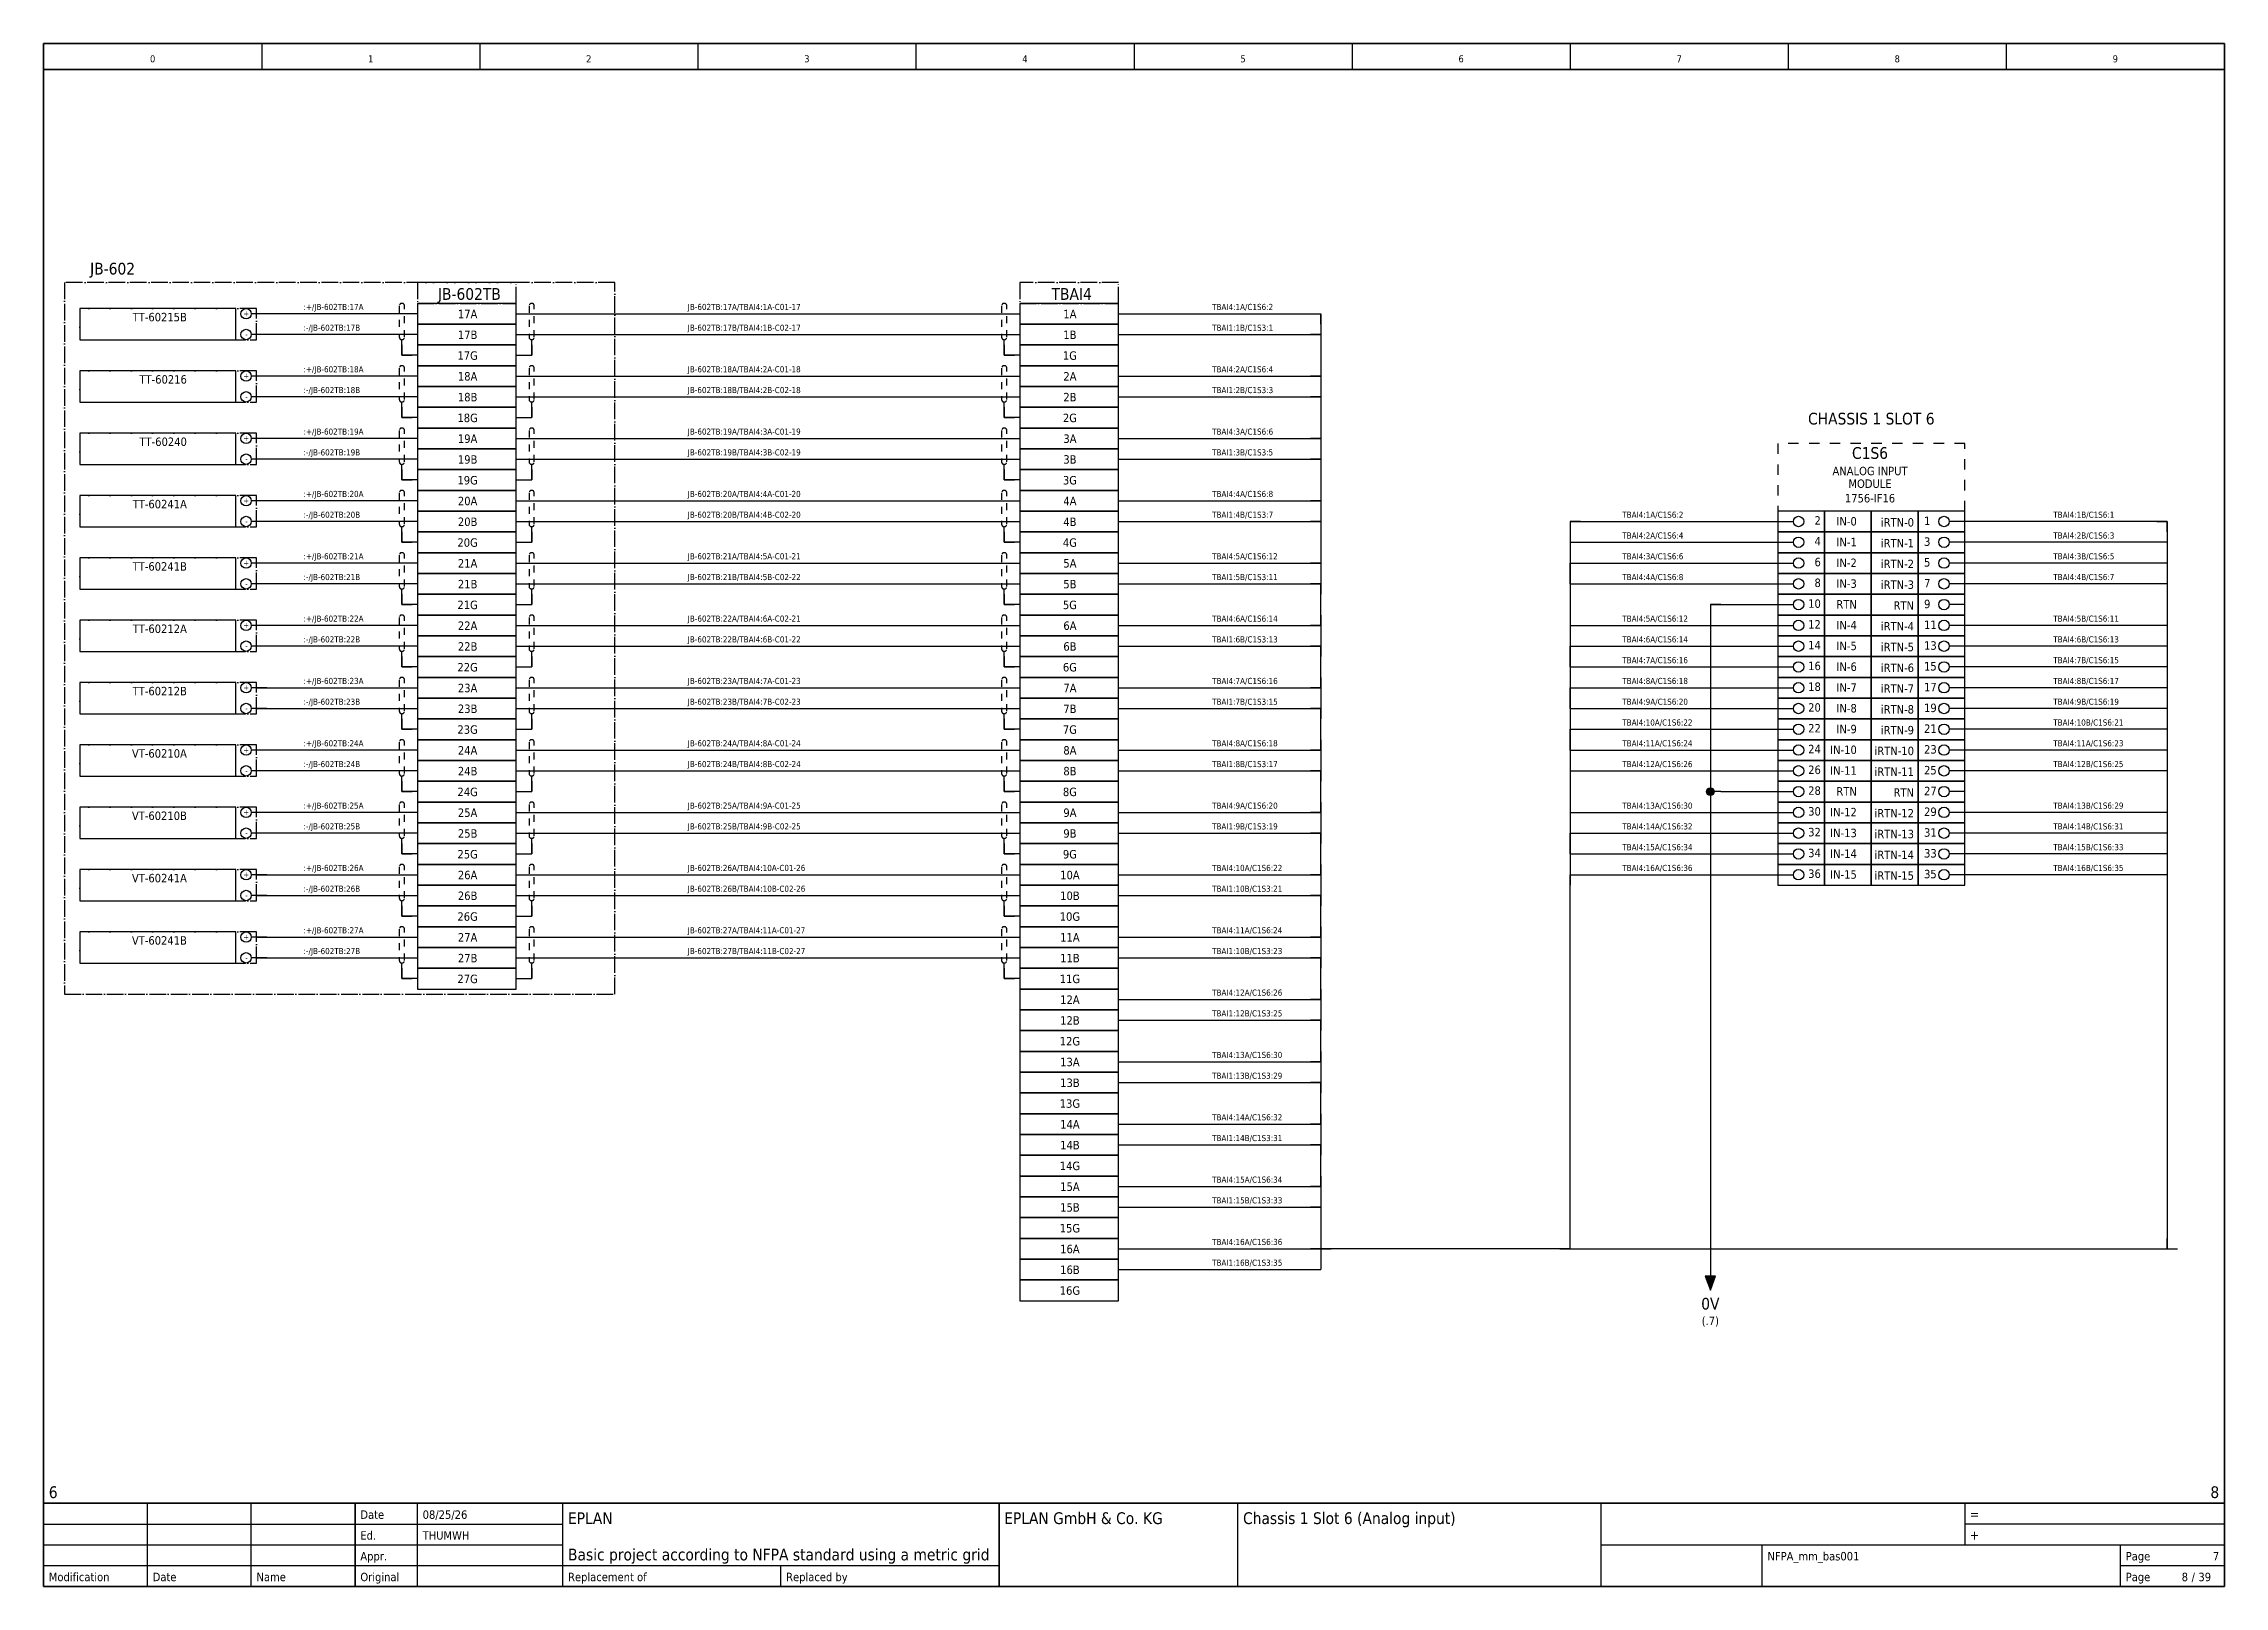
# Model space of a CAD drawing. Header units: millimetres. Extents: x 0 to 1792788, y -13 to 262234.
# Drawn here: x 0 to 420, y 0 to 297 of the extents above; entities that cross this region are included whole.
import ezdxf
from ezdxf.enums import TextEntityAlignment as Align

# ---------------------------------------------------------------- set-up
doc = ezdxf.new("R2010")
doc.units = ezdxf.units.MM
doc.linetypes.add('EPL_DASH', pattern=[1, 0.5, -0.5])
doc.linetypes.add('EPL_DASHDOT', pattern=[1, 0.8, -0.1, 0, -0.1])
for name, color, linetype, lineweight in [('EPLAN108', 5, 'Continuous', 35), ('EPLAN201', 7, 'Continuous', 35), ('EPLAN300', 5, 'Continuous', 25), ('EPLAN302', 5, 'Continuous', 25), ('EPLAN303', 6, 'Continuous', 25), ('EPLAN305', 5, 'Continuous', 25), ('EPLAN306', 6, 'EPL_DASH', 25), ('EPLAN307', 134, 'EPL_DASHDOT', 25), ('EPLAN311', 7, 'Continuous', 25), ('EPLAN314', 5, 'EPL_DASH', 25), ('EPLAN317', 7, 'Continuous', 25), ('EPLAN400', 5, 'Continuous', 35), ('EPLAN403', 5, 'Continuous', 35), ('EPLAN405', 7, 'Continuous', 25), ('EPLAN421', 5, 'Continuous', 35), ('EPLAN429', 251, 'Continuous', 35), ('EPLAN432', 7, 'Continuous', 35), ('EPLAN433', 251, 'Continuous', 35), ('EPLAN440', 73, 'Continuous', 35), ('EPLAN442', 73, 'Continuous', 35), ('EPLAN451', 7, 'Continuous', 35), ('EPLAN452', 7, 'Continuous', 35), ('EPLAN453', 7, 'Continuous', 35), ('EPLAN500', 7, 'Continuous', 35), ('EPLAN501', 7, 'Continuous', 35), ('EPLAN502', 7, 'Continuous', 35), ('EPLAN503', 7, 'Continuous', 35), ('EPLAN504', 7, 'Continuous', 35), ('EPLAN546', 1, 'Continuous', 25)]:
    doc.layers.add(name, color=color, linetype=linetype, lineweight=lineweight)
doc.styles.add('Tahoma', font='')
doc.styles.get('Tahoma').set_extended_font_data('Tahoma')

msp = doc.modelspace()

# ---------------------------------------------------------------- texts
at = {"layer": 'EPLAN108', "color": 5, "style": 'Tahoma'}
for s, height, p in [('JB-602TB', 2.257, (82, 247)), ('TBAI4', 2.257, (198, 247)), ('CHASSIS 1 SLOT 6', 2.2575, (352, 223))]:
    msp.add_text(s, height=height, dxfattribs=at).set_placement(p, align=Align.BOTTOM_CENTER)

# ---------------------------------------------------------------- blocks, each defined once
blk = doc.blocks.new('EPLFRAME')
at = {"layer": 'EPLAN201', "linetype": 'Continuous', "lineweight": 25, "ltscale": 4}
for p, q in [((42, 297), (42, 292)), ((84, 297), (84, 292)), ((126, 297), (126, 292)), ((168, 297), (168, 292)), ((210, 297), (210, 292)), ((252, 297), (252, 292)), ((294, 297), (294, 292)), ((336, 297), (336, 292)), ((378, 297), (378, 292)), ((20, 0), (20, 16)), ((40, 0), (40, 16)), ((72, 0), (72, 16)), ((100, 0), (100, 16)), ((230, 0), (230, 16)), ((300, 0), (300, 16)), ((370, 16), (370, 8)), ((0, 12), (100, 12)), ((420, 12), (370, 12)), ((0, 8), (100, 8)), ((300, 8), (420, 8)), ((331, 0), (331, 8)), ((400, 0), (400, 8)), ((0, 4), (184, 4)), ((142, 0), (142, 4)), ((400, 4), (420, 4))]:
    blk.add_line(p, q, dxfattribs=at)
at = {"layer": 'EPLAN201', "linetype": 'Continuous', "lineweight": 35, "ltscale": 4}
for p, q in [((0, 292), (420, 292)), ((0, 16), (420, 16)), ((60, 0), (60, 16)), ((184, 0), (184, 16))]:
    blk.add_line(p, q, dxfattribs=at)
blk.add_lwpolyline([(0, 0), (420, 0), (420, 297), (0, 297)], close=True, dxfattribs=at)
at = {"layer": 'EPLAN201', "color": 7, "style": 'Tahoma'}
for s, height, p in [('Date', 1.625, (61, 13)), ('=', 1.81, (371, 13)), ('Ed.', 1.625, (61, 9)), ('+', 1.81, (371, 9)), ('Appr.', 1.625, (61, 5)), ('Page', 1.625, (401, 5)), ('Modification', 1.6254, (1, 1)), ('Date', 1.625, (21, 1)), ('Name', 1.625, (41, 1)), ('Original', 1.625, (61, 1)), ('Replacement of', 1.6254, (101, 1)), ('Replaced by', 1.6254, (143, 1)), ('Page', 1.625, (401, 1))]:
    blk.add_text(s, height=height, dxfattribs=at).set_placement(p)
blk.add_text('/', height=1.63, dxfattribs=at).set_placement((414, 1), align=Align.CENTER)
at = {"layer": 'EPLAN451', "color": 7, "style": 'Tahoma'}
for tag, p, height in [('14_10014', (101, 12), 2.26), ('14_10015', (185, 12), 2.26), ('14_10011', (101, 5), 2.26), ('14_10013', (332, 5), 1.63), ('14_10151', (73, 1), 1.63), ('14_10300', (415, 1), 1.63)]:
    blk.add_attdef(tag, p, '', height=height, dxfattribs=at)
blk.add_attdef('4_25020', text='', height=1.63, dxfattribs=at).set_placement((413, 1), align=Align.RIGHT)
at = {"layer": 'EPLAN452', "color": 7, "style": 'Tahoma'}
for tag, p, height in [('4_11041', (1, 17), 2.26), ('4_11071[1]', (1, 13), 1.63), ('4_11074[1]', (21, 13), 1.63), ('4_11070[1]', (41, 13), 1.63), ('4_11024', (73, 13), 1.63), ('4_11011', (231, 12), 2.26), ('4_11030', (301, 12), 2.26), ('4_20132_1001', (374, 13), 1.63), ('4_11071[2]', (1, 9), 1.63), ('4_11074[2]', (21, 9), 1.63), ('4_11070[2]', (41, 9), 1.63), ('4_11022', (73, 9), 1.63), ('4_20134_1001', (374, 9), 1.63), ('4_11071[3]', (1, 5), 1.63), ('4_11074[3]', (21, 5), 1.63), ('4_11070[3]', (41, 5), 1.63), ('4_11080', (73, 5), 1.63), ('4_11059', (301, 5), 1.63)]:
    blk.add_attdef(tag, p, '', height=height, dxfattribs=at)
for tag, height, p in [('4_11040', 2.26, (419, 17)), ('4_11000', 1.63, (419, 5)), ('4_11085', 1.63, (141, 1)), ('4_11086', 1.63, (183, 1))]:
    blk.add_attdef(tag, text='', height=height, dxfattribs=at).set_placement(p, align=Align.RIGHT)
at = {"layer": 'EPLAN453', "color": 7, "style": 'Tahoma'}
for tag, p in [('53_19005_1', (21, 293)), ('53_19005', (63, 293)), ('53_19005_8', (105, 293)), ('53_19005_6', (147, 293)), ('53_19005_7', (189, 293)), ('53_19005_9', (231, 293)), ('53_19005_3', (273, 293)), ('53_19005_2', (315, 293)), ('53_19005_4', (357, 293)), ('53_19005_5', (399, 293))]:
    blk.add_attdef(tag, text='', height=1.35, dxfattribs=at).set_placement(p, align=Align.BOTTOM_CENTER)
blk = doc.blocks.new('EPLSYM_LibrarySPECIAL_en_US_Symbol427_Variant5_Placement1')
at = {"layer": 'EPLAN421', "color": 5, "style": 'Tahoma'}
for tag, p in [('17_20029[1]', (-0.9525, 3.335)), ('17_20029[2]', (20.0025, 3.335))]:
    blk.add_attdef(tag, text='', height=1.1739, dxfattribs=at).set_placement(p, align=Align.BOTTOM_RIGHT)
at = {"layer": 'EPLAN433', "color": 251, "style": 'Tahoma'}
blk.add_attdef('17_20406_1', text='', height=1.6254, dxfattribs=at).set_placement((0.9525, 1.5875), align=Align.BOTTOM_RIGHT)
blk.add_attdef('17_20406', text='', height=1.6254, dxfattribs=at).set_placement((0.9525, 1.5875), align=Align.BOTTOM_LEFT)
blk = doc.blocks.new('EPLSYM_LibrarySPECIAL_en_US_Symbol427_Variant5_Placement1_1')
at = {"layer": 'EPLAN421', "color": 5, "style": 'Tahoma'}
for tag, p in [('17_20029[1]', (-0.9525, 3.335)), ('17_20029[2]', (20.0025, 3.335))]:
    blk.add_attdef(tag, text='', height=1.1739, dxfattribs=at).set_placement(p, align=Align.BOTTOM_RIGHT)
at = {"layer": 'EPLAN433', "color": 251, "style": 'Tahoma'}
blk.add_attdef('17_20406_1', text='', height=1.6254, dxfattribs=at).set_placement((0.9525, 1.5875), align=Align.BOTTOM_RIGHT)
blk.add_attdef('17_20406', text='', height=1.6254, dxfattribs=at).set_placement((0.9525, 1.5875), align=Align.BOTTOM_LEFT)
blk = doc.blocks.new('EPLSYM_LibrarySPECIAL_en_US_Symbol427_Variant5_Placement1_2')
at = {"layer": 'EPLAN421', "color": 5, "style": 'Tahoma'}
for tag, p in [('17_20029[1]', (-0.9525, 3.335)), ('17_20029[2]', (20.0025, 3.335))]:
    blk.add_attdef(tag, text='', height=1.1739, dxfattribs=at).set_placement(p, align=Align.BOTTOM_RIGHT)
at = {"layer": 'EPLAN433', "color": 251, "style": 'Tahoma'}
blk.add_attdef('17_20406_1', text='', height=1.6254, dxfattribs=at).set_placement((0.9525, 1.5875), align=Align.BOTTOM_RIGHT)
blk.add_attdef('17_20406', text='', height=1.6254, dxfattribs=at).set_placement((0.9525, 1.5875), align=Align.BOTTOM_LEFT)
blk = doc.blocks.new('EPLSYM_LibrarySPECIAL_en_US_Symbol427_Variant5_Placement1_3')
at = {"layer": 'EPLAN421', "color": 5, "style": 'Tahoma'}
for tag, p in [('17_20029[1]', (-0.9525, 3.335)), ('17_20029[2]', (20.0025, 3.335))]:
    blk.add_attdef(tag, text='', height=1.1739, dxfattribs=at).set_placement(p, align=Align.BOTTOM_RIGHT)
at = {"layer": 'EPLAN433', "color": 251, "style": 'Tahoma'}
blk.add_attdef('17_20406_1', text='', height=1.6254, dxfattribs=at).set_placement((0.9525, 1.5875), align=Align.BOTTOM_RIGHT)
blk.add_attdef('17_20406', text='', height=1.6254, dxfattribs=at).set_placement((0.9525, 1.5875), align=Align.BOTTOM_LEFT)
blk = doc.blocks.new('EPLSYM_LibrarySPECIAL_en_US_Symbol427_Variant5_Placement1_4')
at = {"layer": 'EPLAN421', "color": 5, "style": 'Tahoma'}
for tag, p in [('17_20029[1]', (-0.9525, 3.335)), ('17_20029[2]', (20.0025, 3.335))]:
    blk.add_attdef(tag, text='', height=1.1739, dxfattribs=at).set_placement(p, align=Align.BOTTOM_RIGHT)
at = {"layer": 'EPLAN433', "color": 251, "style": 'Tahoma'}
blk.add_attdef('17_20406_1', text='', height=1.6254, dxfattribs=at).set_placement((0.9525, 1.5875), align=Align.BOTTOM_RIGHT)
blk.add_attdef('17_20406', text='', height=1.6254, dxfattribs=at).set_placement((0.9525, 1.5875), align=Align.BOTTOM_LEFT)
blk = doc.blocks.new('EPLSYM_LibrarySPECIAL_en_US_Symbol427_Variant5_Placement1_5')
at = {"layer": 'EPLAN421', "color": 5, "style": 'Tahoma'}
for tag, p in [('17_20029[1]', (-0.9525, 3.335)), ('17_20029[2]', (20.0025, 3.335))]:
    blk.add_attdef(tag, text='', height=1.1739, dxfattribs=at).set_placement(p, align=Align.BOTTOM_RIGHT)
at = {"layer": 'EPLAN433', "color": 251, "style": 'Tahoma'}
blk.add_attdef('17_20406_1', text='', height=1.6254, dxfattribs=at).set_placement((0.9525, 1.5875), align=Align.BOTTOM_RIGHT)
blk.add_attdef('17_20406', text='', height=1.6254, dxfattribs=at).set_placement((0.9525, 1.5875), align=Align.BOTTOM_LEFT)
blk = doc.blocks.new('EPLSYM_LibrarySPECIAL_en_US_Symbol427_Variant5_Placement1_6')
at = {"layer": 'EPLAN421', "color": 5, "style": 'Tahoma'}
for tag, p in [('17_20029[1]', (-0.9525, 3.335)), ('17_20029[2]', (20.0025, 3.335))]:
    blk.add_attdef(tag, text='', height=1.1739, dxfattribs=at).set_placement(p, align=Align.BOTTOM_RIGHT)
at = {"layer": 'EPLAN433', "color": 251, "style": 'Tahoma'}
blk.add_attdef('17_20406_1', text='', height=1.6254, dxfattribs=at).set_placement((0.9525, 1.5875), align=Align.BOTTOM_RIGHT)
blk.add_attdef('17_20406', text='', height=1.6254, dxfattribs=at).set_placement((0.9525, 1.5875), align=Align.BOTTOM_LEFT)
blk = doc.blocks.new('EPLSYM_LibrarySPECIAL_en_US_Symbol427_Variant5_Placement1_7')
at = {"layer": 'EPLAN421', "color": 5, "style": 'Tahoma'}
for tag, p in [('17_20029[1]', (-0.9525, 3.335)), ('17_20029[2]', (20.0025, 3.335))]:
    blk.add_attdef(tag, text='', height=1.1739, dxfattribs=at).set_placement(p, align=Align.BOTTOM_RIGHT)
at = {"layer": 'EPLAN433', "color": 251, "style": 'Tahoma'}
blk.add_attdef('17_20406_1', text='', height=1.6254, dxfattribs=at).set_placement((0.9525, 1.5875), align=Align.BOTTOM_RIGHT)
blk.add_attdef('17_20406', text='', height=1.6254, dxfattribs=at).set_placement((0.9525, 1.5875), align=Align.BOTTOM_LEFT)
blk = doc.blocks.new('EPLSYM_LibrarySPECIAL_en_US_Symbol427_Variant5_Placement1_8')
at = {"layer": 'EPLAN421', "color": 5, "style": 'Tahoma'}
for tag, p in [('17_20029[1]', (-0.9525, 3.335)), ('17_20029[2]', (20.0025, 3.335))]:
    blk.add_attdef(tag, text='', height=1.1739, dxfattribs=at).set_placement(p, align=Align.BOTTOM_RIGHT)
at = {"layer": 'EPLAN433', "color": 251, "style": 'Tahoma'}
blk.add_attdef('17_20406_1', text='', height=1.6254, dxfattribs=at).set_placement((0.9525, 1.5875), align=Align.BOTTOM_RIGHT)
blk.add_attdef('17_20406', text='', height=1.6254, dxfattribs=at).set_placement((0.9525, 1.5875), align=Align.BOTTOM_LEFT)
blk = doc.blocks.new('EPLSYM_LibrarySPECIAL_en_US_Symbol427_Variant5_Placement1_9')
at = {"layer": 'EPLAN421', "color": 5, "style": 'Tahoma'}
for tag, p in [('17_20029[1]', (-0.9525, 3.335)), ('17_20029[2]', (20.0025, 3.335))]:
    blk.add_attdef(tag, text='', height=1.1739, dxfattribs=at).set_placement(p, align=Align.BOTTOM_RIGHT)
at = {"layer": 'EPLAN433', "color": 251, "style": 'Tahoma'}
blk.add_attdef('17_20406_1', text='', height=1.6254, dxfattribs=at).set_placement((0.9525, 1.5875), align=Align.BOTTOM_RIGHT)
blk.add_attdef('17_20406', text='', height=1.6254, dxfattribs=at).set_placement((0.9525, 1.5875), align=Align.BOTTOM_LEFT)
blk = doc.blocks.new('EPLSYM_LibrarySPECIAL_en_US_Symbol427_Variant5_Placement1_10')
at = {"layer": 'EPLAN421', "color": 5, "style": 'Tahoma'}
for tag, p in [('17_20029[1]', (-0.9525, 3.335)), ('17_20029[2]', (20.0025, 3.335))]:
    blk.add_attdef(tag, text='', height=1.1739, dxfattribs=at).set_placement(p, align=Align.BOTTOM_RIGHT)
at = {"layer": 'EPLAN433', "color": 251, "style": 'Tahoma'}
blk.add_attdef('17_20406_1', text='', height=1.6254, dxfattribs=at).set_placement((0.9525, 1.5875), align=Align.BOTTOM_RIGHT)
blk.add_attdef('17_20406', text='', height=1.6254, dxfattribs=at).set_placement((0.9525, 1.5875), align=Align.BOTTOM_LEFT)
blk = doc.blocks.new('EPLSYM_LibrarySPECIAL_en_US_Symbol427_Variant5_Placement1_11')
at = {"layer": 'EPLAN421', "color": 5, "style": 'Tahoma'}
for tag, p in [('17_20029[1]', (-0.9525, 3.335)), ('17_20029[2]', (20.0025, 3.335))]:
    blk.add_attdef(tag, text='', height=1.1739, dxfattribs=at).set_placement(p, align=Align.BOTTOM_RIGHT)
at = {"layer": 'EPLAN433', "color": 251, "style": 'Tahoma'}
blk.add_attdef('17_20406_1', text='', height=1.6254, dxfattribs=at).set_placement((0.9525, 1.5875), align=Align.BOTTOM_RIGHT)
blk.add_attdef('17_20406', text='', height=1.6254, dxfattribs=at).set_placement((0.9525, 1.5875), align=Align.BOTTOM_LEFT)
blk = doc.blocks.new('EPLSYM_LibrarySPECIAL_Symbol2_Variant0_Placement1')
at = {"layer": 'EPLAN307', "lineweight": 25, "ltscale": 4}
blk.add_lwpolyline([(0, -6), (34, -6), (34, 0), (0, 0)], close=True, dxfattribs=at)
at = {"layer": 'EPLAN400', "color": 5, "style": 'Tahoma'}
blk.add_attdef('88_20010', text='', height=2.2575, dxfattribs=at).set_placement((-1.5, -0.9515), align=Align.TOP_RIGHT)
at = {"layer": 'EPLAN500', "color": 7, "style": 'Tahoma'}
blk.add_attdef('88_20027', text='', height=1.6254, dxfattribs=at).set_placement((-1.5, -4.57508), align=Align.TOP_RIGHT)
at = {"layer": 'EPLAN501', "color": 7, "style": 'Tahoma'}
blk.add_attdef('88_20011', text='', height=1.6254, dxfattribs=at).set_placement((-1.5, -9.97508), align=Align.TOP_RIGHT)
at = {"layer": 'EPLAN502', "color": 7, "style": 'Tahoma'}
blk.add_attdef('88_20025', text='', height=1.6254, dxfattribs=at).set_placement((-1.5, -12.67508), align=Align.TOP_RIGHT)
at = {"layer": 'EPLAN503', "color": 7, "style": 'Tahoma'}
blk.add_attdef('88_20024', text='', height=1.6254, dxfattribs=at).set_placement((-1.5, -15.37508), align=Align.TOP_RIGHT)
at = {"layer": 'EPLAN504', "color": 7, "style": 'Tahoma'}
blk.add_attdef('88_20901[1]', text='', height=1.6254, dxfattribs=at).set_placement((-1.5, -7.27508), align=Align.TOP_RIGHT)
blk = doc.blocks.new('EPLSYM_LibrarySPECIAL_Symbol0_Variant0_Placement1')
at = {"layer": 'EPLAN305', "lineweight": 25, "ltscale": 4}
blk.add_lwpolyline([(0, -6), (30, -6), (30, 0), (0, 0)], close=True, dxfattribs=at)
at = {"layer": 'EPLAN400', "color": 5, "style": 'Tahoma'}
blk.add_attdef('17_20010', text='', height=2.2575, dxfattribs=at).set_placement((-1.5, -0.9515), align=Align.TOP_RIGHT)
at = {"layer": 'EPLAN440', "color": 73, "style": 'Tahoma'}
blk.add_attdef('17_20300', text='', height=1.6254, dxfattribs=at).set_placement((-1.5, -4.57508), align=Align.TOP_RIGHT)
at = {"layer": 'EPLAN500', "color": 7, "style": 'Tahoma'}
blk.add_attdef('17_20027', text='', height=1.6254, dxfattribs=at).set_placement((-1.5, -7.27508), align=Align.TOP_RIGHT)
at = {"layer": 'EPLAN501', "color": 7, "style": 'Tahoma'}
blk.add_attdef('17_20011', text='', height=1.6254, dxfattribs=at).set_placement((-1.5, -12.67508), align=Align.TOP_RIGHT)
at = {"layer": 'EPLAN502', "color": 7, "style": 'Tahoma'}
blk.add_attdef('17_20025', text='', height=1.6254, dxfattribs=at).set_placement((-1.5, -15.37508), align=Align.TOP_RIGHT)
at = {"layer": 'EPLAN503', "color": 7, "style": 'Tahoma'}
blk.add_attdef('17_20024', text='', height=1.6254, dxfattribs=at).set_placement((-1.5, -18.07508), align=Align.TOP_RIGHT)
at = {"layer": 'EPLAN504', "color": 7, "style": 'Tahoma'}
blk.add_attdef('17_20901[1]', text='', height=1.6254, dxfattribs=at).set_placement((-1.5, -9.97508), align=Align.TOP_RIGHT)
blk = doc.blocks.new('EPLSYM_LibrarySPECIAL_Symbol17_Variant3_Placement1')
at = {"layer": 'EPLAN302', "lineweight": 25, "ltscale": 4}
blk.add_line((4, 0), (1, 0), dxfattribs=at)
blk.add_circle((0, 0), 1, dxfattribs=at)
at = {"layer": 'EPLAN421', "color": 5, "style": 'Tahoma'}
blk.add_attdef('17_20039', text='', height=1.17, dxfattribs=at).set_placement((3, 1), align=Align.BOTTOM_RIGHT)
blk = doc.blocks.new('EPLSYM_LibrarySPECIAL_Symbol2_Variant0_Placement1_1')
at = {"layer": 'EPLAN307', "lineweight": 25, "ltscale": 4}
blk.add_lwpolyline([(0, -6), (34, -6), (34, 0), (0, 0)], close=True, dxfattribs=at)
at = {"layer": 'EPLAN400', "color": 5, "style": 'Tahoma'}
blk.add_attdef('88_20010', text='', height=2.2575, dxfattribs=at).set_placement((-1.5, -0.9515), align=Align.TOP_RIGHT)
at = {"layer": 'EPLAN500', "color": 7, "style": 'Tahoma'}
blk.add_attdef('88_20027', text='', height=1.6254, dxfattribs=at).set_placement((-1.5, -4.57508), align=Align.TOP_RIGHT)
at = {"layer": 'EPLAN501', "color": 7, "style": 'Tahoma'}
blk.add_attdef('88_20011', text='', height=1.6254, dxfattribs=at).set_placement((-1.5, -9.97508), align=Align.TOP_RIGHT)
at = {"layer": 'EPLAN502', "color": 7, "style": 'Tahoma'}
blk.add_attdef('88_20025', text='', height=1.6254, dxfattribs=at).set_placement((-1.5, -12.67508), align=Align.TOP_RIGHT)
at = {"layer": 'EPLAN503', "color": 7, "style": 'Tahoma'}
blk.add_attdef('88_20024', text='', height=1.6254, dxfattribs=at).set_placement((-1.5, -15.37508), align=Align.TOP_RIGHT)
at = {"layer": 'EPLAN504', "color": 7, "style": 'Tahoma'}
blk.add_attdef('88_20901[1]', text='', height=1.6254, dxfattribs=at).set_placement((-1.5, -7.27508), align=Align.TOP_RIGHT)
blk = doc.blocks.new('EPLSYM_LibrarySPECIAL_Symbol0_Variant0_Placement1_1')
at = {"layer": 'EPLAN305', "lineweight": 25, "ltscale": 4}
blk.add_lwpolyline([(0, -6), (30, -6), (30, 0), (0, 0)], close=True, dxfattribs=at)
at = {"layer": 'EPLAN400', "color": 5, "style": 'Tahoma'}
blk.add_attdef('17_20010', text='', height=2.2575, dxfattribs=at).set_placement((-1.5, -0.9515), align=Align.TOP_RIGHT)
at = {"layer": 'EPLAN440', "color": 73, "style": 'Tahoma'}
blk.add_attdef('17_20300', text='', height=1.6254, dxfattribs=at).set_placement((-1.5, -4.57508), align=Align.TOP_RIGHT)
at = {"layer": 'EPLAN500', "color": 7, "style": 'Tahoma'}
blk.add_attdef('17_20027', text='', height=1.6254, dxfattribs=at).set_placement((-1.5, -7.27508), align=Align.TOP_RIGHT)
at = {"layer": 'EPLAN501', "color": 7, "style": 'Tahoma'}
blk.add_attdef('17_20011', text='', height=1.6254, dxfattribs=at).set_placement((-1.5, -12.67508), align=Align.TOP_RIGHT)
at = {"layer": 'EPLAN502', "color": 7, "style": 'Tahoma'}
blk.add_attdef('17_20025', text='', height=1.6254, dxfattribs=at).set_placement((-1.5, -15.37508), align=Align.TOP_RIGHT)
at = {"layer": 'EPLAN503', "color": 7, "style": 'Tahoma'}
blk.add_attdef('17_20024', text='', height=1.6254, dxfattribs=at).set_placement((-1.5, -18.07508), align=Align.TOP_RIGHT)
at = {"layer": 'EPLAN504', "color": 7, "style": 'Tahoma'}
blk.add_attdef('17_20901[1]', text='', height=1.6254, dxfattribs=at).set_placement((-1.5, -9.97508), align=Align.TOP_RIGHT)
blk = doc.blocks.new('EPLSYM_LibrarySPECIAL_Symbol2_Variant0_Placement1_2')
at = {"layer": 'EPLAN307', "lineweight": 25, "ltscale": 4}
blk.add_lwpolyline([(0, -6), (34, -6), (34, 0), (0, 0)], close=True, dxfattribs=at)
at = {"layer": 'EPLAN400', "color": 5, "style": 'Tahoma'}
blk.add_attdef('88_20010', text='', height=2.2575, dxfattribs=at).set_placement((-1.5, -0.9515), align=Align.TOP_RIGHT)
at = {"layer": 'EPLAN500', "color": 7, "style": 'Tahoma'}
blk.add_attdef('88_20027', text='', height=1.6254, dxfattribs=at).set_placement((-1.5, -4.57508), align=Align.TOP_RIGHT)
at = {"layer": 'EPLAN501', "color": 7, "style": 'Tahoma'}
blk.add_attdef('88_20011', text='', height=1.6254, dxfattribs=at).set_placement((-1.5, -9.97508), align=Align.TOP_RIGHT)
at = {"layer": 'EPLAN502', "color": 7, "style": 'Tahoma'}
blk.add_attdef('88_20025', text='', height=1.6254, dxfattribs=at).set_placement((-1.5, -12.67508), align=Align.TOP_RIGHT)
at = {"layer": 'EPLAN503', "color": 7, "style": 'Tahoma'}
blk.add_attdef('88_20024', text='', height=1.6254, dxfattribs=at).set_placement((-1.5, -15.37508), align=Align.TOP_RIGHT)
at = {"layer": 'EPLAN504', "color": 7, "style": 'Tahoma'}
blk.add_attdef('88_20901[1]', text='', height=1.6254, dxfattribs=at).set_placement((-1.5, -7.27508), align=Align.TOP_RIGHT)
blk = doc.blocks.new('EPLSYM_LibrarySPECIAL_Symbol0_Variant0_Placement1_2')
at = {"layer": 'EPLAN305', "lineweight": 25, "ltscale": 4}
blk.add_lwpolyline([(0, -6), (30, -6), (30, 0), (0, 0)], close=True, dxfattribs=at)
at = {"layer": 'EPLAN400', "color": 5, "style": 'Tahoma'}
blk.add_attdef('17_20010', text='', height=2.2575, dxfattribs=at).set_placement((-1.5, -0.9515), align=Align.TOP_RIGHT)
at = {"layer": 'EPLAN440', "color": 73, "style": 'Tahoma'}
blk.add_attdef('17_20300', text='', height=1.6254, dxfattribs=at).set_placement((-1.5, -4.57508), align=Align.TOP_RIGHT)
at = {"layer": 'EPLAN500', "color": 7, "style": 'Tahoma'}
blk.add_attdef('17_20027', text='', height=1.6254, dxfattribs=at).set_placement((-1.5, -7.27508), align=Align.TOP_RIGHT)
at = {"layer": 'EPLAN501', "color": 7, "style": 'Tahoma'}
blk.add_attdef('17_20011', text='', height=1.6254, dxfattribs=at).set_placement((-1.5, -12.67508), align=Align.TOP_RIGHT)
at = {"layer": 'EPLAN502', "color": 7, "style": 'Tahoma'}
blk.add_attdef('17_20025', text='', height=1.6254, dxfattribs=at).set_placement((-1.5, -15.37508), align=Align.TOP_RIGHT)
at = {"layer": 'EPLAN503', "color": 7, "style": 'Tahoma'}
blk.add_attdef('17_20024', text='', height=1.6254, dxfattribs=at).set_placement((-1.5, -18.07508), align=Align.TOP_RIGHT)
at = {"layer": 'EPLAN504', "color": 7, "style": 'Tahoma'}
blk.add_attdef('17_20901[1]', text='', height=1.6254, dxfattribs=at).set_placement((-1.5, -9.97508), align=Align.TOP_RIGHT)
blk = doc.blocks.new('EPLSYM_LibrarySPECIAL_Symbol2_Variant0_Placement1_3')
at = {"layer": 'EPLAN307', "lineweight": 25, "ltscale": 4}
blk.add_lwpolyline([(0, -6), (34, -6), (34, 0), (0, 0)], close=True, dxfattribs=at)
at = {"layer": 'EPLAN400', "color": 5, "style": 'Tahoma'}
blk.add_attdef('88_20010', text='', height=2.2575, dxfattribs=at).set_placement((-1.5, -0.9515), align=Align.TOP_RIGHT)
at = {"layer": 'EPLAN500', "color": 7, "style": 'Tahoma'}
blk.add_attdef('88_20027', text='', height=1.6254, dxfattribs=at).set_placement((-1.5, -4.57508), align=Align.TOP_RIGHT)
at = {"layer": 'EPLAN501', "color": 7, "style": 'Tahoma'}
blk.add_attdef('88_20011', text='', height=1.6254, dxfattribs=at).set_placement((-1.5, -9.97508), align=Align.TOP_RIGHT)
at = {"layer": 'EPLAN502', "color": 7, "style": 'Tahoma'}
blk.add_attdef('88_20025', text='', height=1.6254, dxfattribs=at).set_placement((-1.5, -12.67508), align=Align.TOP_RIGHT)
at = {"layer": 'EPLAN503', "color": 7, "style": 'Tahoma'}
blk.add_attdef('88_20024', text='', height=1.6254, dxfattribs=at).set_placement((-1.5, -15.37508), align=Align.TOP_RIGHT)
at = {"layer": 'EPLAN504', "color": 7, "style": 'Tahoma'}
blk.add_attdef('88_20901[1]', text='', height=1.6254, dxfattribs=at).set_placement((-1.5, -7.27508), align=Align.TOP_RIGHT)
blk = doc.blocks.new('EPLSYM_LibrarySPECIAL_Symbol0_Variant0_Placement1_3')
at = {"layer": 'EPLAN305', "lineweight": 25, "ltscale": 4}
blk.add_lwpolyline([(0, -6), (30, -6), (30, 0), (0, 0)], close=True, dxfattribs=at)
at = {"layer": 'EPLAN400', "color": 5, "style": 'Tahoma'}
blk.add_attdef('17_20010', text='', height=2.2575, dxfattribs=at).set_placement((-1.5, -0.9515), align=Align.TOP_RIGHT)
at = {"layer": 'EPLAN440', "color": 73, "style": 'Tahoma'}
blk.add_attdef('17_20300', text='', height=1.6254, dxfattribs=at).set_placement((-1.5, -4.57508), align=Align.TOP_RIGHT)
at = {"layer": 'EPLAN500', "color": 7, "style": 'Tahoma'}
blk.add_attdef('17_20027', text='', height=1.6254, dxfattribs=at).set_placement((-1.5, -7.27508), align=Align.TOP_RIGHT)
at = {"layer": 'EPLAN501', "color": 7, "style": 'Tahoma'}
blk.add_attdef('17_20011', text='', height=1.6254, dxfattribs=at).set_placement((-1.5, -12.67508), align=Align.TOP_RIGHT)
at = {"layer": 'EPLAN502', "color": 7, "style": 'Tahoma'}
blk.add_attdef('17_20025', text='', height=1.6254, dxfattribs=at).set_placement((-1.5, -15.37508), align=Align.TOP_RIGHT)
at = {"layer": 'EPLAN503', "color": 7, "style": 'Tahoma'}
blk.add_attdef('17_20024', text='', height=1.6254, dxfattribs=at).set_placement((-1.5, -18.07508), align=Align.TOP_RIGHT)
at = {"layer": 'EPLAN504', "color": 7, "style": 'Tahoma'}
blk.add_attdef('17_20901[1]', text='', height=1.6254, dxfattribs=at).set_placement((-1.5, -9.97508), align=Align.TOP_RIGHT)
blk = doc.blocks.new('EPLSYM_LibrarySPECIAL_Symbol2_Variant0_Placement1_4')
at = {"layer": 'EPLAN307', "lineweight": 25, "ltscale": 4}
blk.add_lwpolyline([(0, -6), (34, -6), (34, 0), (0, 0)], close=True, dxfattribs=at)
at = {"layer": 'EPLAN400', "color": 5, "style": 'Tahoma'}
blk.add_attdef('88_20010', text='', height=2.2575, dxfattribs=at).set_placement((-1.5, -0.9515), align=Align.TOP_RIGHT)
at = {"layer": 'EPLAN500', "color": 7, "style": 'Tahoma'}
blk.add_attdef('88_20027', text='', height=1.6254, dxfattribs=at).set_placement((-1.5, -4.57508), align=Align.TOP_RIGHT)
at = {"layer": 'EPLAN501', "color": 7, "style": 'Tahoma'}
blk.add_attdef('88_20011', text='', height=1.6254, dxfattribs=at).set_placement((-1.5, -9.97508), align=Align.TOP_RIGHT)
at = {"layer": 'EPLAN502', "color": 7, "style": 'Tahoma'}
blk.add_attdef('88_20025', text='', height=1.6254, dxfattribs=at).set_placement((-1.5, -12.67508), align=Align.TOP_RIGHT)
at = {"layer": 'EPLAN503', "color": 7, "style": 'Tahoma'}
blk.add_attdef('88_20024', text='', height=1.6254, dxfattribs=at).set_placement((-1.5, -15.37508), align=Align.TOP_RIGHT)
at = {"layer": 'EPLAN504', "color": 7, "style": 'Tahoma'}
blk.add_attdef('88_20901[1]', text='', height=1.6254, dxfattribs=at).set_placement((-1.5, -7.27508), align=Align.TOP_RIGHT)
blk = doc.blocks.new('EPLSYM_LibrarySPECIAL_Symbol0_Variant0_Placement1_4')
at = {"layer": 'EPLAN305', "lineweight": 25, "ltscale": 4}
blk.add_lwpolyline([(0, -6), (30, -6), (30, 0), (0, 0)], close=True, dxfattribs=at)
at = {"layer": 'EPLAN400', "color": 5, "style": 'Tahoma'}
blk.add_attdef('17_20010', text='', height=2.2575, dxfattribs=at).set_placement((-1.5, -0.9515), align=Align.TOP_RIGHT)
at = {"layer": 'EPLAN440', "color": 73, "style": 'Tahoma'}
blk.add_attdef('17_20300', text='', height=1.6254, dxfattribs=at).set_placement((-1.5, -4.57508), align=Align.TOP_RIGHT)
at = {"layer": 'EPLAN500', "color": 7, "style": 'Tahoma'}
blk.add_attdef('17_20027', text='', height=1.6254, dxfattribs=at).set_placement((-1.5, -7.27508), align=Align.TOP_RIGHT)
at = {"layer": 'EPLAN501', "color": 7, "style": 'Tahoma'}
blk.add_attdef('17_20011', text='', height=1.6254, dxfattribs=at).set_placement((-1.5, -12.67508), align=Align.TOP_RIGHT)
at = {"layer": 'EPLAN502', "color": 7, "style": 'Tahoma'}
blk.add_attdef('17_20025', text='', height=1.6254, dxfattribs=at).set_placement((-1.5, -15.37508), align=Align.TOP_RIGHT)
at = {"layer": 'EPLAN503', "color": 7, "style": 'Tahoma'}
blk.add_attdef('17_20024', text='', height=1.6254, dxfattribs=at).set_placement((-1.5, -18.07508), align=Align.TOP_RIGHT)
at = {"layer": 'EPLAN504', "color": 7, "style": 'Tahoma'}
blk.add_attdef('17_20901[1]', text='', height=1.6254, dxfattribs=at).set_placement((-1.5, -9.97508), align=Align.TOP_RIGHT)
blk = doc.blocks.new('EPLSYM_LibrarySPECIAL_Symbol2_Variant0_Placement1_5')
at = {"layer": 'EPLAN307', "lineweight": 25, "ltscale": 4}
blk.add_lwpolyline([(0, -6), (34, -6), (34, 0), (0, 0)], close=True, dxfattribs=at)
at = {"layer": 'EPLAN400', "color": 5, "style": 'Tahoma'}
blk.add_attdef('88_20010', text='', height=2.2575, dxfattribs=at).set_placement((-1.5, -0.9515), align=Align.TOP_RIGHT)
at = {"layer": 'EPLAN500', "color": 7, "style": 'Tahoma'}
blk.add_attdef('88_20027', text='', height=1.6254, dxfattribs=at).set_placement((-1.5, -4.57508), align=Align.TOP_RIGHT)
at = {"layer": 'EPLAN501', "color": 7, "style": 'Tahoma'}
blk.add_attdef('88_20011', text='', height=1.6254, dxfattribs=at).set_placement((-1.5, -9.97508), align=Align.TOP_RIGHT)
at = {"layer": 'EPLAN502', "color": 7, "style": 'Tahoma'}
blk.add_attdef('88_20025', text='', height=1.6254, dxfattribs=at).set_placement((-1.5, -12.67508), align=Align.TOP_RIGHT)
at = {"layer": 'EPLAN503', "color": 7, "style": 'Tahoma'}
blk.add_attdef('88_20024', text='', height=1.6254, dxfattribs=at).set_placement((-1.5, -15.37508), align=Align.TOP_RIGHT)
at = {"layer": 'EPLAN504', "color": 7, "style": 'Tahoma'}
blk.add_attdef('88_20901[1]', text='', height=1.6254, dxfattribs=at).set_placement((-1.5, -7.27508), align=Align.TOP_RIGHT)
blk = doc.blocks.new('EPLSYM_LibrarySPECIAL_Symbol0_Variant0_Placement1_5')
at = {"layer": 'EPLAN305', "lineweight": 25, "ltscale": 4}
blk.add_lwpolyline([(0, -6), (30, -6), (30, 0), (0, 0)], close=True, dxfattribs=at)
at = {"layer": 'EPLAN400', "color": 5, "style": 'Tahoma'}
blk.add_attdef('17_20010', text='', height=2.2575, dxfattribs=at).set_placement((-1.5, -0.9515), align=Align.TOP_RIGHT)
at = {"layer": 'EPLAN440', "color": 73, "style": 'Tahoma'}
blk.add_attdef('17_20300', text='', height=1.6254, dxfattribs=at).set_placement((-1.5, -4.57508), align=Align.TOP_RIGHT)
at = {"layer": 'EPLAN500', "color": 7, "style": 'Tahoma'}
blk.add_attdef('17_20027', text='', height=1.6254, dxfattribs=at).set_placement((-1.5, -7.27508), align=Align.TOP_RIGHT)
at = {"layer": 'EPLAN501', "color": 7, "style": 'Tahoma'}
blk.add_attdef('17_20011', text='', height=1.6254, dxfattribs=at).set_placement((-1.5, -12.67508), align=Align.TOP_RIGHT)
at = {"layer": 'EPLAN502', "color": 7, "style": 'Tahoma'}
blk.add_attdef('17_20025', text='', height=1.6254, dxfattribs=at).set_placement((-1.5, -15.37508), align=Align.TOP_RIGHT)
at = {"layer": 'EPLAN503', "color": 7, "style": 'Tahoma'}
blk.add_attdef('17_20024', text='', height=1.6254, dxfattribs=at).set_placement((-1.5, -18.07508), align=Align.TOP_RIGHT)
at = {"layer": 'EPLAN504', "color": 7, "style": 'Tahoma'}
blk.add_attdef('17_20901[1]', text='', height=1.6254, dxfattribs=at).set_placement((-1.5, -9.97508), align=Align.TOP_RIGHT)
blk = doc.blocks.new('EPLSYM_LibrarySPECIAL_en_US_Symbol427_Variant5_Placement1_12')
at = {"layer": 'EPLAN421', "color": 5, "style": 'Tahoma'}
for tag, p in [('17_20029[1]', (-0.9525, 3.335)), ('17_20029[2]', (20.0025, 3.335))]:
    blk.add_attdef(tag, text='', height=1.1739, dxfattribs=at).set_placement(p, align=Align.BOTTOM_RIGHT)
at = {"layer": 'EPLAN433', "color": 251, "style": 'Tahoma'}
blk.add_attdef('17_20406_1', text='', height=1.6254, dxfattribs=at).set_placement((0.9525, 1.5875), align=Align.BOTTOM_RIGHT)
blk.add_attdef('17_20406', text='', height=1.6254, dxfattribs=at).set_placement((0.9525, 1.5875), align=Align.BOTTOM_LEFT)
blk = doc.blocks.new('EPLSYM_LibrarySPECIAL_en_US_Symbol427_Variant5_Placement1_13')
at = {"layer": 'EPLAN421', "color": 5, "style": 'Tahoma'}
for tag, p in [('17_20029[1]', (-0.9525, 3.335)), ('17_20029[2]', (20.0025, 3.335))]:
    blk.add_attdef(tag, text='', height=1.1739, dxfattribs=at).set_placement(p, align=Align.BOTTOM_RIGHT)
at = {"layer": 'EPLAN433', "color": 251, "style": 'Tahoma'}
blk.add_attdef('17_20406_1', text='', height=1.6254, dxfattribs=at).set_placement((0.9525, 1.5875), align=Align.BOTTOM_RIGHT)
blk.add_attdef('17_20406', text='', height=1.6254, dxfattribs=at).set_placement((0.9525, 1.5875), align=Align.BOTTOM_LEFT)
blk = doc.blocks.new('EPLSYM_LibrarySPECIAL_en_US_Symbol427_Variant5_Placement1_14')
at = {"layer": 'EPLAN421', "color": 5, "style": 'Tahoma'}
for tag, p in [('17_20029[1]', (-0.9525, 3.335)), ('17_20029[2]', (20.0025, 3.335))]:
    blk.add_attdef(tag, text='', height=1.1739, dxfattribs=at).set_placement(p, align=Align.BOTTOM_RIGHT)
at = {"layer": 'EPLAN433', "color": 251, "style": 'Tahoma'}
blk.add_attdef('17_20406_1', text='', height=1.6254, dxfattribs=at).set_placement((0.9525, 1.5875), align=Align.BOTTOM_RIGHT)
blk.add_attdef('17_20406', text='', height=1.6254, dxfattribs=at).set_placement((0.9525, 1.5875), align=Align.BOTTOM_LEFT)
blk = doc.blocks.new('EPLSYM_LibrarySPECIAL_en_US_Symbol427_Variant5_Placement1_15')
at = {"layer": 'EPLAN421', "color": 5, "style": 'Tahoma'}
for tag, p in [('17_20029[1]', (-0.9525, 3.335)), ('17_20029[2]', (20.0025, 3.335))]:
    blk.add_attdef(tag, text='', height=1.1739, dxfattribs=at).set_placement(p, align=Align.BOTTOM_RIGHT)
at = {"layer": 'EPLAN433', "color": 251, "style": 'Tahoma'}
blk.add_attdef('17_20406_1', text='', height=1.6254, dxfattribs=at).set_placement((0.9525, 1.5875), align=Align.BOTTOM_RIGHT)
blk.add_attdef('17_20406', text='', height=1.6254, dxfattribs=at).set_placement((0.9525, 1.5875), align=Align.BOTTOM_LEFT)
blk = doc.blocks.new('EPLSYM_LibrarySPECIAL_en_US_Symbol427_Variant5_Placement1_16')
at = {"layer": 'EPLAN421', "color": 5, "style": 'Tahoma'}
for tag, p in [('17_20029[1]', (-0.9525, 3.335)), ('17_20029[2]', (20.0025, 3.335))]:
    blk.add_attdef(tag, text='', height=1.1739, dxfattribs=at).set_placement(p, align=Align.BOTTOM_RIGHT)
at = {"layer": 'EPLAN433', "color": 251, "style": 'Tahoma'}
blk.add_attdef('17_20406_1', text='', height=1.6254, dxfattribs=at).set_placement((0.9525, 1.5875), align=Align.BOTTOM_RIGHT)
blk.add_attdef('17_20406', text='', height=1.6254, dxfattribs=at).set_placement((0.9525, 1.5875), align=Align.BOTTOM_LEFT)
blk = doc.blocks.new('EPLSYM_LibrarySPECIAL_en_US_Symbol427_Variant5_Placement1_17')
at = {"layer": 'EPLAN421', "color": 5, "style": 'Tahoma'}
for tag, p in [('17_20029[1]', (-0.9525, 3.335)), ('17_20029[2]', (20.0025, 3.335))]:
    blk.add_attdef(tag, text='', height=1.1739, dxfattribs=at).set_placement(p, align=Align.BOTTOM_RIGHT)
at = {"layer": 'EPLAN433', "color": 251, "style": 'Tahoma'}
blk.add_attdef('17_20406_1', text='', height=1.6254, dxfattribs=at).set_placement((0.9525, 1.5875), align=Align.BOTTOM_RIGHT)
blk.add_attdef('17_20406', text='', height=1.6254, dxfattribs=at).set_placement((0.9525, 1.5875), align=Align.BOTTOM_LEFT)
blk = doc.blocks.new('EPLSYM_LibrarySPECIAL_Symbol2_Variant0_Placement1_6')
at = {"layer": 'EPLAN307', "lineweight": 25, "ltscale": 4}
blk.add_lwpolyline([(0, -6), (34, -6), (34, 0), (0, 0)], close=True, dxfattribs=at)
at = {"layer": 'EPLAN400', "color": 5, "style": 'Tahoma'}
blk.add_attdef('88_20010', text='', height=2.2575, dxfattribs=at).set_placement((-1.5, -0.9515), align=Align.TOP_RIGHT)
at = {"layer": 'EPLAN500', "color": 7, "style": 'Tahoma'}
blk.add_attdef('88_20027', text='', height=1.6254, dxfattribs=at).set_placement((-1.5, -4.57508), align=Align.TOP_RIGHT)
at = {"layer": 'EPLAN501', "color": 7, "style": 'Tahoma'}
blk.add_attdef('88_20011', text='', height=1.6254, dxfattribs=at).set_placement((-1.5, -9.97508), align=Align.TOP_RIGHT)
at = {"layer": 'EPLAN502', "color": 7, "style": 'Tahoma'}
blk.add_attdef('88_20025', text='', height=1.6254, dxfattribs=at).set_placement((-1.5, -12.67508), align=Align.TOP_RIGHT)
at = {"layer": 'EPLAN503', "color": 7, "style": 'Tahoma'}
blk.add_attdef('88_20024', text='', height=1.6254, dxfattribs=at).set_placement((-1.5, -15.37508), align=Align.TOP_RIGHT)
at = {"layer": 'EPLAN504', "color": 7, "style": 'Tahoma'}
blk.add_attdef('88_20901[1]', text='', height=1.6254, dxfattribs=at).set_placement((-1.5, -7.27508), align=Align.TOP_RIGHT)
blk = doc.blocks.new('EPLSYM_LibrarySPECIAL_Symbol0_Variant0_Placement1_6')
at = {"layer": 'EPLAN305', "lineweight": 25, "ltscale": 4}
blk.add_lwpolyline([(0, -6), (30, -6), (30, 0), (0, 0)], close=True, dxfattribs=at)
at = {"layer": 'EPLAN400', "color": 5, "style": 'Tahoma'}
blk.add_attdef('17_20010', text='', height=2.2575, dxfattribs=at).set_placement((-1.5, -0.9515), align=Align.TOP_RIGHT)
at = {"layer": 'EPLAN440', "color": 73, "style": 'Tahoma'}
blk.add_attdef('17_20300', text='', height=1.6254, dxfattribs=at).set_placement((-1.5, -4.57508), align=Align.TOP_RIGHT)
at = {"layer": 'EPLAN500', "color": 7, "style": 'Tahoma'}
blk.add_attdef('17_20027', text='', height=1.6254, dxfattribs=at).set_placement((-1.5, -7.27508), align=Align.TOP_RIGHT)
at = {"layer": 'EPLAN501', "color": 7, "style": 'Tahoma'}
blk.add_attdef('17_20011', text='', height=1.6254, dxfattribs=at).set_placement((-1.5, -12.67508), align=Align.TOP_RIGHT)
at = {"layer": 'EPLAN502', "color": 7, "style": 'Tahoma'}
blk.add_attdef('17_20025', text='', height=1.6254, dxfattribs=at).set_placement((-1.5, -15.37508), align=Align.TOP_RIGHT)
at = {"layer": 'EPLAN503', "color": 7, "style": 'Tahoma'}
blk.add_attdef('17_20024', text='', height=1.6254, dxfattribs=at).set_placement((-1.5, -18.07508), align=Align.TOP_RIGHT)
at = {"layer": 'EPLAN504', "color": 7, "style": 'Tahoma'}
blk.add_attdef('17_20901[1]', text='', height=1.6254, dxfattribs=at).set_placement((-1.5, -9.97508), align=Align.TOP_RIGHT)
blk = doc.blocks.new('EPLSYM_LibrarySPECIAL_Symbol2_Variant0_Placement1_7')
at = {"layer": 'EPLAN307', "lineweight": 25, "ltscale": 4}
blk.add_lwpolyline([(0, -6), (34, -6), (34, 0), (0, 0)], close=True, dxfattribs=at)
at = {"layer": 'EPLAN400', "color": 5, "style": 'Tahoma'}
blk.add_attdef('88_20010', text='', height=2.2575, dxfattribs=at).set_placement((-1.5, -0.9515), align=Align.TOP_RIGHT)
at = {"layer": 'EPLAN500', "color": 7, "style": 'Tahoma'}
blk.add_attdef('88_20027', text='', height=1.6254, dxfattribs=at).set_placement((-1.5, -4.57508), align=Align.TOP_RIGHT)
at = {"layer": 'EPLAN501', "color": 7, "style": 'Tahoma'}
blk.add_attdef('88_20011', text='', height=1.6254, dxfattribs=at).set_placement((-1.5, -9.97508), align=Align.TOP_RIGHT)
at = {"layer": 'EPLAN502', "color": 7, "style": 'Tahoma'}
blk.add_attdef('88_20025', text='', height=1.6254, dxfattribs=at).set_placement((-1.5, -12.67508), align=Align.TOP_RIGHT)
at = {"layer": 'EPLAN503', "color": 7, "style": 'Tahoma'}
blk.add_attdef('88_20024', text='', height=1.6254, dxfattribs=at).set_placement((-1.5, -15.37508), align=Align.TOP_RIGHT)
at = {"layer": 'EPLAN504', "color": 7, "style": 'Tahoma'}
blk.add_attdef('88_20901[1]', text='', height=1.6254, dxfattribs=at).set_placement((-1.5, -7.27508), align=Align.TOP_RIGHT)
blk = doc.blocks.new('EPLSYM_LibrarySPECIAL_Symbol0_Variant0_Placement1_7')
at = {"layer": 'EPLAN305', "lineweight": 25, "ltscale": 4}
blk.add_lwpolyline([(0, -6), (30, -6), (30, 0), (0, 0)], close=True, dxfattribs=at)
at = {"layer": 'EPLAN400', "color": 5, "style": 'Tahoma'}
blk.add_attdef('17_20010', text='', height=2.2575, dxfattribs=at).set_placement((-1.5, -0.9515), align=Align.TOP_RIGHT)
at = {"layer": 'EPLAN440', "color": 73, "style": 'Tahoma'}
blk.add_attdef('17_20300', text='', height=1.6254, dxfattribs=at).set_placement((-1.5, -4.57508), align=Align.TOP_RIGHT)
at = {"layer": 'EPLAN500', "color": 7, "style": 'Tahoma'}
blk.add_attdef('17_20027', text='', height=1.6254, dxfattribs=at).set_placement((-1.5, -7.27508), align=Align.TOP_RIGHT)
at = {"layer": 'EPLAN501', "color": 7, "style": 'Tahoma'}
blk.add_attdef('17_20011', text='', height=1.6254, dxfattribs=at).set_placement((-1.5, -12.67508), align=Align.TOP_RIGHT)
at = {"layer": 'EPLAN502', "color": 7, "style": 'Tahoma'}
blk.add_attdef('17_20025', text='', height=1.6254, dxfattribs=at).set_placement((-1.5, -15.37508), align=Align.TOP_RIGHT)
at = {"layer": 'EPLAN503', "color": 7, "style": 'Tahoma'}
blk.add_attdef('17_20024', text='', height=1.6254, dxfattribs=at).set_placement((-1.5, -18.07508), align=Align.TOP_RIGHT)
at = {"layer": 'EPLAN504', "color": 7, "style": 'Tahoma'}
blk.add_attdef('17_20901[1]', text='', height=1.6254, dxfattribs=at).set_placement((-1.5, -9.97508), align=Align.TOP_RIGHT)
blk = doc.blocks.new('EPLSYM_LibrarySPECIAL_Symbol2_Variant0_Placement1_8')
at = {"layer": 'EPLAN307', "lineweight": 25, "ltscale": 4}
blk.add_lwpolyline([(0, -6), (34, -6), (34, 0), (0, 0)], close=True, dxfattribs=at)
at = {"layer": 'EPLAN400', "color": 5, "style": 'Tahoma'}
blk.add_attdef('88_20010', text='', height=2.2575, dxfattribs=at).set_placement((-1.5, -0.9515), align=Align.TOP_RIGHT)
at = {"layer": 'EPLAN500', "color": 7, "style": 'Tahoma'}
blk.add_attdef('88_20027', text='', height=1.6254, dxfattribs=at).set_placement((-1.5, -4.57508), align=Align.TOP_RIGHT)
at = {"layer": 'EPLAN501', "color": 7, "style": 'Tahoma'}
blk.add_attdef('88_20011', text='', height=1.6254, dxfattribs=at).set_placement((-1.5, -9.97508), align=Align.TOP_RIGHT)
at = {"layer": 'EPLAN502', "color": 7, "style": 'Tahoma'}
blk.add_attdef('88_20025', text='', height=1.6254, dxfattribs=at).set_placement((-1.5, -12.67508), align=Align.TOP_RIGHT)
at = {"layer": 'EPLAN503', "color": 7, "style": 'Tahoma'}
blk.add_attdef('88_20024', text='', height=1.6254, dxfattribs=at).set_placement((-1.5, -15.37508), align=Align.TOP_RIGHT)
at = {"layer": 'EPLAN504', "color": 7, "style": 'Tahoma'}
blk.add_attdef('88_20901[1]', text='', height=1.6254, dxfattribs=at).set_placement((-1.5, -7.27508), align=Align.TOP_RIGHT)
blk = doc.blocks.new('EPLSYM_LibrarySPECIAL_Symbol0_Variant0_Placement1_8')
at = {"layer": 'EPLAN305', "lineweight": 25, "ltscale": 4}
blk.add_lwpolyline([(0, -6), (30, -6), (30, 0), (0, 0)], close=True, dxfattribs=at)
at = {"layer": 'EPLAN400', "color": 5, "style": 'Tahoma'}
blk.add_attdef('17_20010', text='', height=2.2575, dxfattribs=at).set_placement((-1.5, -0.9515), align=Align.TOP_RIGHT)
at = {"layer": 'EPLAN440', "color": 73, "style": 'Tahoma'}
blk.add_attdef('17_20300', text='', height=1.6254, dxfattribs=at).set_placement((-1.5, -4.57508), align=Align.TOP_RIGHT)
at = {"layer": 'EPLAN500', "color": 7, "style": 'Tahoma'}
blk.add_attdef('17_20027', text='', height=1.6254, dxfattribs=at).set_placement((-1.5, -7.27508), align=Align.TOP_RIGHT)
at = {"layer": 'EPLAN501', "color": 7, "style": 'Tahoma'}
blk.add_attdef('17_20011', text='', height=1.6254, dxfattribs=at).set_placement((-1.5, -12.67508), align=Align.TOP_RIGHT)
at = {"layer": 'EPLAN502', "color": 7, "style": 'Tahoma'}
blk.add_attdef('17_20025', text='', height=1.6254, dxfattribs=at).set_placement((-1.5, -15.37508), align=Align.TOP_RIGHT)
at = {"layer": 'EPLAN503', "color": 7, "style": 'Tahoma'}
blk.add_attdef('17_20024', text='', height=1.6254, dxfattribs=at).set_placement((-1.5, -18.07508), align=Align.TOP_RIGHT)
at = {"layer": 'EPLAN504', "color": 7, "style": 'Tahoma'}
blk.add_attdef('17_20901[1]', text='', height=1.6254, dxfattribs=at).set_placement((-1.5, -9.97508), align=Align.TOP_RIGHT)
blk = doc.blocks.new('EPLSYM_LibrarySPECIAL_Symbol2_Variant0_Placement1_9')
at = {"layer": 'EPLAN307', "lineweight": 25, "ltscale": 4}
blk.add_lwpolyline([(0, -6), (34, -6), (34, 0), (0, 0)], close=True, dxfattribs=at)
at = {"layer": 'EPLAN400', "color": 5, "style": 'Tahoma'}
blk.add_attdef('88_20010', text='', height=2.2575, dxfattribs=at).set_placement((-1.5, -0.9515), align=Align.TOP_RIGHT)
at = {"layer": 'EPLAN500', "color": 7, "style": 'Tahoma'}
blk.add_attdef('88_20027', text='', height=1.6254, dxfattribs=at).set_placement((-1.5, -4.57508), align=Align.TOP_RIGHT)
at = {"layer": 'EPLAN501', "color": 7, "style": 'Tahoma'}
blk.add_attdef('88_20011', text='', height=1.6254, dxfattribs=at).set_placement((-1.5, -9.97508), align=Align.TOP_RIGHT)
at = {"layer": 'EPLAN502', "color": 7, "style": 'Tahoma'}
blk.add_attdef('88_20025', text='', height=1.6254, dxfattribs=at).set_placement((-1.5, -12.67508), align=Align.TOP_RIGHT)
at = {"layer": 'EPLAN503', "color": 7, "style": 'Tahoma'}
blk.add_attdef('88_20024', text='', height=1.6254, dxfattribs=at).set_placement((-1.5, -15.37508), align=Align.TOP_RIGHT)
at = {"layer": 'EPLAN504', "color": 7, "style": 'Tahoma'}
blk.add_attdef('88_20901[1]', text='', height=1.6254, dxfattribs=at).set_placement((-1.5, -7.27508), align=Align.TOP_RIGHT)
blk = doc.blocks.new('EPLSYM_LibrarySPECIAL_Symbol0_Variant0_Placement1_9')
at = {"layer": 'EPLAN305', "lineweight": 25, "ltscale": 4}
blk.add_lwpolyline([(0, -6), (30, -6), (30, 0), (0, 0)], close=True, dxfattribs=at)
at = {"layer": 'EPLAN400', "color": 5, "style": 'Tahoma'}
blk.add_attdef('17_20010', text='', height=2.2575, dxfattribs=at).set_placement((-1.5, -0.9515), align=Align.TOP_RIGHT)
at = {"layer": 'EPLAN440', "color": 73, "style": 'Tahoma'}
blk.add_attdef('17_20300', text='', height=1.6254, dxfattribs=at).set_placement((-1.5, -4.57508), align=Align.TOP_RIGHT)
at = {"layer": 'EPLAN500', "color": 7, "style": 'Tahoma'}
blk.add_attdef('17_20027', text='', height=1.6254, dxfattribs=at).set_placement((-1.5, -7.27508), align=Align.TOP_RIGHT)
at = {"layer": 'EPLAN501', "color": 7, "style": 'Tahoma'}
blk.add_attdef('17_20011', text='', height=1.6254, dxfattribs=at).set_placement((-1.5, -12.67508), align=Align.TOP_RIGHT)
at = {"layer": 'EPLAN502', "color": 7, "style": 'Tahoma'}
blk.add_attdef('17_20025', text='', height=1.6254, dxfattribs=at).set_placement((-1.5, -15.37508), align=Align.TOP_RIGHT)
at = {"layer": 'EPLAN503', "color": 7, "style": 'Tahoma'}
blk.add_attdef('17_20024', text='', height=1.6254, dxfattribs=at).set_placement((-1.5, -18.07508), align=Align.TOP_RIGHT)
at = {"layer": 'EPLAN504', "color": 7, "style": 'Tahoma'}
blk.add_attdef('17_20901[1]', text='', height=1.6254, dxfattribs=at).set_placement((-1.5, -9.97508), align=Align.TOP_RIGHT)
blk = doc.blocks.new('EPLSYM_LibrarySPECIAL_en_US_Symbol427_Variant5_Placement1_18')
at = {"layer": 'EPLAN421', "color": 5, "style": 'Tahoma'}
for tag, p in [('17_20029[1]', (-0.9525, 3.335)), ('17_20029[2]', (20.0025, 3.335))]:
    blk.add_attdef(tag, text='', height=1.1739, dxfattribs=at).set_placement(p, align=Align.BOTTOM_RIGHT)
at = {"layer": 'EPLAN433', "color": 251, "style": 'Tahoma'}
blk.add_attdef('17_20406_1', text='', height=1.6254, dxfattribs=at).set_placement((0.9525, 1.5875), align=Align.BOTTOM_RIGHT)
blk.add_attdef('17_20406', text='', height=1.6254, dxfattribs=at).set_placement((0.9525, 1.5875), align=Align.BOTTOM_LEFT)
blk = doc.blocks.new('EPLSYM_LibrarySPECIAL_en_US_Symbol427_Variant5_Placement1_19')
at = {"layer": 'EPLAN421', "color": 5, "style": 'Tahoma'}
for tag, p in [('17_20029[1]', (-0.9525, 3.335)), ('17_20029[2]', (20.0025, 3.335))]:
    blk.add_attdef(tag, text='', height=1.1739, dxfattribs=at).set_placement(p, align=Align.BOTTOM_RIGHT)
at = {"layer": 'EPLAN433', "color": 251, "style": 'Tahoma'}
blk.add_attdef('17_20406_1', text='', height=1.6254, dxfattribs=at).set_placement((0.9525, 1.5875), align=Align.BOTTOM_RIGHT)
blk.add_attdef('17_20406', text='', height=1.6254, dxfattribs=at).set_placement((0.9525, 1.5875), align=Align.BOTTOM_LEFT)
blk = doc.blocks.new('EPLSYM_LibrarySPECIAL_en_US_Symbol427_Variant5_Placement1_20')
at = {"layer": 'EPLAN421', "color": 5, "style": 'Tahoma'}
for tag, p in [('17_20029[1]', (-0.9525, 3.335)), ('17_20029[2]', (20.0025, 3.335))]:
    blk.add_attdef(tag, text='', height=1.1739, dxfattribs=at).set_placement(p, align=Align.BOTTOM_RIGHT)
at = {"layer": 'EPLAN433', "color": 251, "style": 'Tahoma'}
blk.add_attdef('17_20406_1', text='', height=1.6254, dxfattribs=at).set_placement((0.9525, 1.5875), align=Align.BOTTOM_RIGHT)
blk.add_attdef('17_20406', text='', height=1.6254, dxfattribs=at).set_placement((0.9525, 1.5875), align=Align.BOTTOM_LEFT)
blk = doc.blocks.new('EPLSYM_LibrarySPECIAL_en_US_Symbol427_Variant5_Placement1_21')
at = {"layer": 'EPLAN421', "color": 5, "style": 'Tahoma'}
for tag, p in [('17_20029[1]', (-0.9525, 3.335)), ('17_20029[2]', (20.0025, 3.335))]:
    blk.add_attdef(tag, text='', height=1.1739, dxfattribs=at).set_placement(p, align=Align.BOTTOM_RIGHT)
at = {"layer": 'EPLAN433', "color": 251, "style": 'Tahoma'}
blk.add_attdef('17_20406_1', text='', height=1.6254, dxfattribs=at).set_placement((0.9525, 1.5875), align=Align.BOTTOM_RIGHT)
blk.add_attdef('17_20406', text='', height=1.6254, dxfattribs=at).set_placement((0.9525, 1.5875), align=Align.BOTTOM_LEFT)
blk = doc.blocks.new('EPLSYM_LibrarySPECIAL_Symbol2_Variant0_Placement1_10')
at = {"layer": 'EPLAN307', "lineweight": 25, "ltscale": 4}
blk.add_lwpolyline([(0, -6), (34, -6), (34, 0), (0, 0)], close=True, dxfattribs=at)
at = {"layer": 'EPLAN400', "color": 5, "style": 'Tahoma'}
blk.add_attdef('88_20010', text='', height=2.2575, dxfattribs=at).set_placement((-1.5, -0.9515), align=Align.TOP_RIGHT)
at = {"layer": 'EPLAN500', "color": 7, "style": 'Tahoma'}
blk.add_attdef('88_20027', text='', height=1.6254, dxfattribs=at).set_placement((-1.5, -4.57508), align=Align.TOP_RIGHT)
at = {"layer": 'EPLAN501', "color": 7, "style": 'Tahoma'}
blk.add_attdef('88_20011', text='', height=1.6254, dxfattribs=at).set_placement((-1.5, -9.97508), align=Align.TOP_RIGHT)
at = {"layer": 'EPLAN502', "color": 7, "style": 'Tahoma'}
blk.add_attdef('88_20025', text='', height=1.6254, dxfattribs=at).set_placement((-1.5, -12.67508), align=Align.TOP_RIGHT)
at = {"layer": 'EPLAN503', "color": 7, "style": 'Tahoma'}
blk.add_attdef('88_20024', text='', height=1.6254, dxfattribs=at).set_placement((-1.5, -15.37508), align=Align.TOP_RIGHT)
at = {"layer": 'EPLAN504', "color": 7, "style": 'Tahoma'}
blk.add_attdef('88_20901[1]', text='', height=1.6254, dxfattribs=at).set_placement((-1.5, -7.27508), align=Align.TOP_RIGHT)
blk = doc.blocks.new('EPLSYM_LibrarySPECIAL_Symbol0_Variant0_Placement1_10')
at = {"layer": 'EPLAN305', "lineweight": 25, "ltscale": 4}
blk.add_lwpolyline([(0, -6), (30, -6), (30, 0), (0, 0)], close=True, dxfattribs=at)
at = {"layer": 'EPLAN400', "color": 5, "style": 'Tahoma'}
blk.add_attdef('17_20010', text='', height=2.2575, dxfattribs=at).set_placement((-1.5, -0.9515), align=Align.TOP_RIGHT)
at = {"layer": 'EPLAN440', "color": 73, "style": 'Tahoma'}
blk.add_attdef('17_20300', text='', height=1.6254, dxfattribs=at).set_placement((-1.5, -4.57508), align=Align.TOP_RIGHT)
at = {"layer": 'EPLAN500', "color": 7, "style": 'Tahoma'}
blk.add_attdef('17_20027', text='', height=1.6254, dxfattribs=at).set_placement((-1.5, -7.27508), align=Align.TOP_RIGHT)
at = {"layer": 'EPLAN501', "color": 7, "style": 'Tahoma'}
blk.add_attdef('17_20011', text='', height=1.6254, dxfattribs=at).set_placement((-1.5, -12.67508), align=Align.TOP_RIGHT)
at = {"layer": 'EPLAN502', "color": 7, "style": 'Tahoma'}
blk.add_attdef('17_20025', text='', height=1.6254, dxfattribs=at).set_placement((-1.5, -15.37508), align=Align.TOP_RIGHT)
at = {"layer": 'EPLAN503', "color": 7, "style": 'Tahoma'}
blk.add_attdef('17_20024', text='', height=1.6254, dxfattribs=at).set_placement((-1.5, -18.07508), align=Align.TOP_RIGHT)
at = {"layer": 'EPLAN504', "color": 7, "style": 'Tahoma'}
blk.add_attdef('17_20901[1]', text='', height=1.6254, dxfattribs=at).set_placement((-1.5, -9.97508), align=Align.TOP_RIGHT)
blk = doc.blocks.new('EPLSYM_LibrarySPECIAL_en_US_Symbol427_Variant5_Placement1_22')
at = {"layer": 'EPLAN421', "color": 5, "style": 'Tahoma'}
for tag, p in [('17_20029[1]', (-0.9525, 3.335)), ('17_20029[2]', (20.0025, 3.335))]:
    blk.add_attdef(tag, text='', height=1.1739, dxfattribs=at).set_placement(p, align=Align.BOTTOM_RIGHT)
at = {"layer": 'EPLAN433', "color": 251, "style": 'Tahoma'}
blk.add_attdef('17_20406_1', text='', height=1.6254, dxfattribs=at).set_placement((0.9525, 1.5875), align=Align.BOTTOM_RIGHT)
blk.add_attdef('17_20406', text='', height=1.6254, dxfattribs=at).set_placement((0.9525, 1.5875), align=Align.BOTTOM_LEFT)
blk = doc.blocks.new('EPLSYM_LibrarySPECIAL_en_US_Symbol427_Variant5_Placement1_23')
at = {"layer": 'EPLAN421', "color": 5, "style": 'Tahoma'}
for tag, p in [('17_20029[1]', (-0.9525, 3.335)), ('17_20029[2]', (20.0025, 3.335))]:
    blk.add_attdef(tag, text='', height=1.1739, dxfattribs=at).set_placement(p, align=Align.BOTTOM_RIGHT)
at = {"layer": 'EPLAN433', "color": 251, "style": 'Tahoma'}
blk.add_attdef('17_20406_1', text='', height=1.6254, dxfattribs=at).set_placement((0.9525, 1.5875), align=Align.BOTTOM_RIGHT)
blk.add_attdef('17_20406', text='', height=1.6254, dxfattribs=at).set_placement((0.9525, 1.5875), align=Align.BOTTOM_LEFT)
blk = doc.blocks.new('EPLSYM_LibrarySPECIAL_en_US_Symbol427_Variant5_Placement1_24')
at = {"layer": 'EPLAN421', "color": 5, "style": 'Tahoma'}
for tag, p in [('17_20029[1]', (-0.9525, 3.335)), ('17_20029[2]', (20.0025, 3.335))]:
    blk.add_attdef(tag, text='', height=1.1739, dxfattribs=at).set_placement(p, align=Align.BOTTOM_RIGHT)
at = {"layer": 'EPLAN433', "color": 251, "style": 'Tahoma'}
blk.add_attdef('17_20406_1', text='', height=1.6254, dxfattribs=at).set_placement((0.9525, 1.5875), align=Align.BOTTOM_RIGHT)
blk.add_attdef('17_20406', text='', height=1.6254, dxfattribs=at).set_placement((0.9525, 1.5875), align=Align.BOTTOM_LEFT)
blk = doc.blocks.new('EPLSYM_LibrarySPECIAL_en_US_Symbol427_Variant5_Placement1_25')
at = {"layer": 'EPLAN421', "color": 5, "style": 'Tahoma'}
for tag, p in [('17_20029[1]', (-0.9525, 3.335)), ('17_20029[2]', (20.0025, 3.335))]:
    blk.add_attdef(tag, text='', height=1.1739, dxfattribs=at).set_placement(p, align=Align.BOTTOM_RIGHT)
at = {"layer": 'EPLAN433', "color": 251, "style": 'Tahoma'}
blk.add_attdef('17_20406_1', text='', height=1.6254, dxfattribs=at).set_placement((0.9525, 1.5875), align=Align.BOTTOM_RIGHT)
blk.add_attdef('17_20406', text='', height=1.6254, dxfattribs=at).set_placement((0.9525, 1.5875), align=Align.BOTTOM_LEFT)
blk = doc.blocks.new('EPLSYM_LibrarySPECIAL_en_US_Symbol427_Variant5_Placement1_26')
at = {"layer": 'EPLAN421', "color": 5, "style": 'Tahoma'}
for tag, p in [('17_20029[1]', (-0.9525, 3.335)), ('17_20029[2]', (20.0025, 3.335))]:
    blk.add_attdef(tag, text='', height=1.1739, dxfattribs=at).set_placement(p, align=Align.BOTTOM_RIGHT)
at = {"layer": 'EPLAN433', "color": 251, "style": 'Tahoma'}
blk.add_attdef('17_20406_1', text='', height=1.6254, dxfattribs=at).set_placement((0.9525, 1.5875), align=Align.BOTTOM_RIGHT)
blk.add_attdef('17_20406', text='', height=1.6254, dxfattribs=at).set_placement((0.9525, 1.5875), align=Align.BOTTOM_LEFT)
blk = doc.blocks.new('EPLSYM_LibrarySPECIAL_en_US_Symbol427_Variant5_Placement1_27')
at = {"layer": 'EPLAN421', "color": 5, "style": 'Tahoma'}
for tag, p in [('17_20029[1]', (-0.9525, 3.335)), ('17_20029[2]', (20.0025, 3.335))]:
    blk.add_attdef(tag, text='', height=1.1739, dxfattribs=at).set_placement(p, align=Align.BOTTOM_RIGHT)
at = {"layer": 'EPLAN433', "color": 251, "style": 'Tahoma'}
blk.add_attdef('17_20406_1', text='', height=1.6254, dxfattribs=at).set_placement((0.9525, 1.5875), align=Align.BOTTOM_RIGHT)
blk.add_attdef('17_20406', text='', height=1.6254, dxfattribs=at).set_placement((0.9525, 1.5875), align=Align.BOTTOM_LEFT)
blk = doc.blocks.new('EPLSYM_LibrarySPECIAL_en_US_Symbol427_Variant5_Placement1_28')
at = {"layer": 'EPLAN421', "color": 5, "style": 'Tahoma'}
for tag, p in [('17_20029[1]', (-0.9525, 3.335)), ('17_20029[2]', (20.0025, 3.335))]:
    blk.add_attdef(tag, text='', height=1.1739, dxfattribs=at).set_placement(p, align=Align.BOTTOM_RIGHT)
at = {"layer": 'EPLAN433', "color": 251, "style": 'Tahoma'}
blk.add_attdef('17_20406_1', text='', height=1.6254, dxfattribs=at).set_placement((0.9525, 1.5875), align=Align.BOTTOM_RIGHT)
blk.add_attdef('17_20406', text='', height=1.6254, dxfattribs=at).set_placement((0.9525, 1.5875), align=Align.BOTTOM_LEFT)
blk = doc.blocks.new('EPLSYM_LibrarySPECIAL_en_US_Symbol427_Variant5_Placement1_29')
at = {"layer": 'EPLAN421', "color": 5, "style": 'Tahoma'}
for tag, p in [('17_20029[1]', (-0.9525, 3.335)), ('17_20029[2]', (20.0025, 3.335))]:
    blk.add_attdef(tag, text='', height=1.1739, dxfattribs=at).set_placement(p, align=Align.BOTTOM_RIGHT)
at = {"layer": 'EPLAN433', "color": 251, "style": 'Tahoma'}
blk.add_attdef('17_20406_1', text='', height=1.6254, dxfattribs=at).set_placement((0.9525, 1.5875), align=Align.BOTTOM_RIGHT)
blk.add_attdef('17_20406', text='', height=1.6254, dxfattribs=at).set_placement((0.9525, 1.5875), align=Align.BOTTOM_LEFT)
blk = doc.blocks.new('EPLSYM_LibrarySPECIAL_en_US_Symbol427_Variant5_Placement1_30')
at = {"layer": 'EPLAN421', "color": 5, "style": 'Tahoma'}
for tag, p in [('17_20029[1]', (-0.9525, 3.335)), ('17_20029[2]', (20.0025, 3.335))]:
    blk.add_attdef(tag, text='', height=1.1739, dxfattribs=at).set_placement(p, align=Align.BOTTOM_RIGHT)
at = {"layer": 'EPLAN433', "color": 251, "style": 'Tahoma'}
blk.add_attdef('17_20406_1', text='', height=1.6254, dxfattribs=at).set_placement((0.9525, 1.5875), align=Align.BOTTOM_RIGHT)
blk.add_attdef('17_20406', text='', height=1.6254, dxfattribs=at).set_placement((0.9525, 1.5875), align=Align.BOTTOM_LEFT)
blk = doc.blocks.new('EPLSYM_LibrarySPECIAL_en_US_Symbol427_Variant5_Placement1_31')
at = {"layer": 'EPLAN421', "color": 5, "style": 'Tahoma'}
for tag, p in [('17_20029[1]', (-0.9525, 3.335)), ('17_20029[2]', (20.0025, 3.335))]:
    blk.add_attdef(tag, text='', height=1.1739, dxfattribs=at).set_placement(p, align=Align.BOTTOM_RIGHT)
at = {"layer": 'EPLAN433', "color": 251, "style": 'Tahoma'}
blk.add_attdef('17_20406_1', text='', height=1.6254, dxfattribs=at).set_placement((0.9525, 1.5875), align=Align.BOTTOM_RIGHT)
blk.add_attdef('17_20406', text='', height=1.6254, dxfattribs=at).set_placement((0.9525, 1.5875), align=Align.BOTTOM_LEFT)
blk = doc.blocks.new('EPLSYM_LibrarySPECIAL_en_US_Symbol427_Variant5_Placement1_32')
at = {"layer": 'EPLAN421', "color": 5, "style": 'Tahoma'}
for tag, p in [('17_20029[1]', (-0.9525, 3.335)), ('17_20029[2]', (20.0025, 3.335))]:
    blk.add_attdef(tag, text='', height=1.1739, dxfattribs=at).set_placement(p, align=Align.BOTTOM_RIGHT)
at = {"layer": 'EPLAN433', "color": 251, "style": 'Tahoma'}
blk.add_attdef('17_20406_1', text='', height=1.6254, dxfattribs=at).set_placement((0.9525, 1.5875), align=Align.BOTTOM_RIGHT)
blk.add_attdef('17_20406', text='', height=1.6254, dxfattribs=at).set_placement((0.9525, 1.5875), align=Align.BOTTOM_LEFT)
blk = doc.blocks.new('EPLSYM_LibrarySPECIAL_en_US_Symbol427_Variant5_Placement1_33')
at = {"layer": 'EPLAN421', "color": 5, "style": 'Tahoma'}
for tag, p in [('17_20029[1]', (-0.9525, 3.335)), ('17_20029[2]', (20.0025, 3.335))]:
    blk.add_attdef(tag, text='', height=1.1739, dxfattribs=at).set_placement(p, align=Align.BOTTOM_RIGHT)
at = {"layer": 'EPLAN433', "color": 251, "style": 'Tahoma'}
blk.add_attdef('17_20406_1', text='', height=1.6254, dxfattribs=at).set_placement((0.9525, 1.5875), align=Align.BOTTOM_RIGHT)
blk.add_attdef('17_20406', text='', height=1.6254, dxfattribs=at).set_placement((0.9525, 1.5875), align=Align.BOTTOM_LEFT)
blk = doc.blocks.new('EPLSYM_LibrarySPECIAL_en_US_Symbol427_Variant5_Placement1_34')
at = {"layer": 'EPLAN421', "color": 5, "style": 'Tahoma'}
for tag, p in [('17_20029[1]', (-0.9525, 3.335)), ('17_20029[2]', (20.0025, 3.335))]:
    blk.add_attdef(tag, text='', height=1.1739, dxfattribs=at).set_placement(p, align=Align.BOTTOM_RIGHT)
at = {"layer": 'EPLAN433', "color": 251, "style": 'Tahoma'}
blk.add_attdef('17_20406_1', text='', height=1.6254, dxfattribs=at).set_placement((0.9525, 1.5875), align=Align.BOTTOM_RIGHT)
blk.add_attdef('17_20406', text='', height=1.6254, dxfattribs=at).set_placement((0.9525, 1.5875), align=Align.BOTTOM_LEFT)
blk = doc.blocks.new('EPLSYM_LibrarySPECIAL_en_US_Symbol427_Variant5_Placement1_35')
at = {"layer": 'EPLAN421', "color": 5, "style": 'Tahoma'}
for tag, p in [('17_20029[1]', (-0.9525, 3.335)), ('17_20029[2]', (20.0025, 3.335))]:
    blk.add_attdef(tag, text='', height=1.1739, dxfattribs=at).set_placement(p, align=Align.BOTTOM_RIGHT)
at = {"layer": 'EPLAN433', "color": 251, "style": 'Tahoma'}
blk.add_attdef('17_20406_1', text='', height=1.6254, dxfattribs=at).set_placement((0.9525, 1.5875), align=Align.BOTTOM_RIGHT)
blk.add_attdef('17_20406', text='', height=1.6254, dxfattribs=at).set_placement((0.9525, 1.5875), align=Align.BOTTOM_LEFT)
blk = doc.blocks.new('EPLSYM_LibrarySPECIAL_en_US_Symbol427_Variant5_Placement1_36')
at = {"layer": 'EPLAN421', "color": 5, "style": 'Tahoma'}
for tag, p in [('17_20029[1]', (-0.9525, 3.335)), ('17_20029[2]', (20.0025, 3.335))]:
    blk.add_attdef(tag, text='', height=1.1739, dxfattribs=at).set_placement(p, align=Align.BOTTOM_RIGHT)
at = {"layer": 'EPLAN433', "color": 251, "style": 'Tahoma'}
blk.add_attdef('17_20406_1', text='', height=1.6254, dxfattribs=at).set_placement((0.9525, 1.5875), align=Align.BOTTOM_RIGHT)
blk.add_attdef('17_20406', text='', height=1.6254, dxfattribs=at).set_placement((0.9525, 1.5875), align=Align.BOTTOM_LEFT)
blk = doc.blocks.new('EPLSYM_LibrarySPECIAL_en_US_Symbol427_Variant5_Placement1_37')
at = {"layer": 'EPLAN421', "color": 5, "style": 'Tahoma'}
for tag, p in [('17_20029[1]', (-0.9525, 3.335)), ('17_20029[2]', (20.0025, 3.335))]:
    blk.add_attdef(tag, text='', height=1.1739, dxfattribs=at).set_placement(p, align=Align.BOTTOM_RIGHT)
at = {"layer": 'EPLAN433', "color": 251, "style": 'Tahoma'}
blk.add_attdef('17_20406_1', text='', height=1.6254, dxfattribs=at).set_placement((0.9525, 1.5875), align=Align.BOTTOM_RIGHT)
blk.add_attdef('17_20406', text='', height=1.6254, dxfattribs=at).set_placement((0.9525, 1.5875), align=Align.BOTTOM_LEFT)
blk = doc.blocks.new('EPLSYM_LibrarySPECIAL_en_US_Symbol427_Variant5_Placement1_38')
at = {"layer": 'EPLAN421', "color": 5, "style": 'Tahoma'}
for tag, p in [('17_20029[1]', (-0.9525, 3.335)), ('17_20029[2]', (20.0025, 3.335))]:
    blk.add_attdef(tag, text='', height=1.1739, dxfattribs=at).set_placement(p, align=Align.BOTTOM_RIGHT)
at = {"layer": 'EPLAN433', "color": 251, "style": 'Tahoma'}
blk.add_attdef('17_20406_1', text='', height=1.6254, dxfattribs=at).set_placement((0.9525, 1.5875), align=Align.BOTTOM_RIGHT)
blk.add_attdef('17_20406', text='', height=1.6254, dxfattribs=at).set_placement((0.9525, 1.5875), align=Align.BOTTOM_LEFT)
blk = doc.blocks.new('EPLSYM_LibrarySPECIAL_en_US_Symbol427_Variant5_Placement1_39')
at = {"layer": 'EPLAN421', "color": 5, "style": 'Tahoma'}
for tag, p in [('17_20029[1]', (-0.9525, 3.335)), ('17_20029[2]', (20.0025, 3.335))]:
    blk.add_attdef(tag, text='', height=1.1739, dxfattribs=at).set_placement(p, align=Align.BOTTOM_RIGHT)
at = {"layer": 'EPLAN433', "color": 251, "style": 'Tahoma'}
blk.add_attdef('17_20406_1', text='', height=1.6254, dxfattribs=at).set_placement((0.9525, 1.5875), align=Align.BOTTOM_RIGHT)
blk.add_attdef('17_20406', text='', height=1.6254, dxfattribs=at).set_placement((0.9525, 1.5875), align=Align.BOTTOM_LEFT)
blk = doc.blocks.new('EPLSYM_LibrarySPECIAL_en_US_Symbol427_Variant5_Placement1_40')
at = {"layer": 'EPLAN421', "color": 5, "style": 'Tahoma'}
for tag, p in [('17_20029[1]', (-0.9525, 3.335)), ('17_20029[2]', (20.0025, 3.335))]:
    blk.add_attdef(tag, text='', height=1.1739, dxfattribs=at).set_placement(p, align=Align.BOTTOM_RIGHT)
at = {"layer": 'EPLAN433', "color": 251, "style": 'Tahoma'}
blk.add_attdef('17_20406_1', text='', height=1.6254, dxfattribs=at).set_placement((0.9525, 1.5875), align=Align.BOTTOM_RIGHT)
blk.add_attdef('17_20406', text='', height=1.6254, dxfattribs=at).set_placement((0.9525, 1.5875), align=Align.BOTTOM_LEFT)
blk = doc.blocks.new('EPLSYM_LibrarySPECIAL_en_US_Symbol427_Variant5_Placement1_41')
at = {"layer": 'EPLAN421', "color": 5, "style": 'Tahoma'}
for tag, p in [('17_20029[1]', (-0.9525, 3.335)), ('17_20029[2]', (20.0025, 3.335))]:
    blk.add_attdef(tag, text='', height=1.1739, dxfattribs=at).set_placement(p, align=Align.BOTTOM_RIGHT)
at = {"layer": 'EPLAN433', "color": 251, "style": 'Tahoma'}
blk.add_attdef('17_20406_1', text='', height=1.6254, dxfattribs=at).set_placement((0.9525, 1.5875), align=Align.BOTTOM_RIGHT)
blk.add_attdef('17_20406', text='', height=1.6254, dxfattribs=at).set_placement((0.9525, 1.5875), align=Align.BOTTOM_LEFT)
blk = doc.blocks.new('EPLSYM_LibrarySPECIAL_en_US_Symbol427_Variant5_Placement1_42')
at = {"layer": 'EPLAN421', "color": 5, "style": 'Tahoma'}
for tag, p in [('17_20029[1]', (-0.9525, 3.335)), ('17_20029[2]', (20.0025, 3.335))]:
    blk.add_attdef(tag, text='', height=1.1739, dxfattribs=at).set_placement(p, align=Align.BOTTOM_RIGHT)
at = {"layer": 'EPLAN433', "color": 251, "style": 'Tahoma'}
blk.add_attdef('17_20406_1', text='', height=1.6254, dxfattribs=at).set_placement((0.9525, 1.5875), align=Align.BOTTOM_RIGHT)
blk.add_attdef('17_20406', text='', height=1.6254, dxfattribs=at).set_placement((0.9525, 1.5875), align=Align.BOTTOM_LEFT)
blk = doc.blocks.new('EPLSYM_LibrarySPECIAL_en_US_Symbol427_Variant5_Placement1_43')
at = {"layer": 'EPLAN421', "color": 5, "style": 'Tahoma'}
for tag, p in [('17_20029[1]', (-0.9525, 3.335)), ('17_20029[2]', (20.0025, 3.335))]:
    blk.add_attdef(tag, text='', height=1.1739, dxfattribs=at).set_placement(p, align=Align.BOTTOM_RIGHT)
at = {"layer": 'EPLAN433', "color": 251, "style": 'Tahoma'}
blk.add_attdef('17_20406_1', text='', height=1.6254, dxfattribs=at).set_placement((0.9525, 1.5875), align=Align.BOTTOM_RIGHT)
blk.add_attdef('17_20406', text='', height=1.6254, dxfattribs=at).set_placement((0.9525, 1.5875), align=Align.BOTTOM_LEFT)
blk = doc.blocks.new('EPLSYM_LibrarySPECIAL_en_US_Symbol427_Variant5_Placement1_44')
at = {"layer": 'EPLAN421', "color": 5, "style": 'Tahoma'}
for tag, p in [('17_20029[1]', (-0.9525, 3.335)), ('17_20029[2]', (20.0025, 3.335))]:
    blk.add_attdef(tag, text='', height=1.1739, dxfattribs=at).set_placement(p, align=Align.BOTTOM_RIGHT)
at = {"layer": 'EPLAN433', "color": 251, "style": 'Tahoma'}
blk.add_attdef('17_20406_1', text='', height=1.6254, dxfattribs=at).set_placement((0.9525, 1.5875), align=Align.BOTTOM_RIGHT)
blk.add_attdef('17_20406', text='', height=1.6254, dxfattribs=at).set_placement((0.9525, 1.5875), align=Align.BOTTOM_LEFT)
blk = doc.blocks.new('EPLSYM_LibrarySPECIAL_en_US_Symbol427_Variant5_Placement1_45')
at = {"layer": 'EPLAN421', "color": 5, "style": 'Tahoma'}
for tag, p in [('17_20029[1]', (-0.9525, 3.335)), ('17_20029[2]', (20.0025, 3.335))]:
    blk.add_attdef(tag, text='', height=1.1739, dxfattribs=at).set_placement(p, align=Align.BOTTOM_RIGHT)
at = {"layer": 'EPLAN433', "color": 251, "style": 'Tahoma'}
blk.add_attdef('17_20406_1', text='', height=1.6254, dxfattribs=at).set_placement((0.9525, 1.5875), align=Align.BOTTOM_RIGHT)
blk.add_attdef('17_20406', text='', height=1.6254, dxfattribs=at).set_placement((0.9525, 1.5875), align=Align.BOTTOM_LEFT)
blk = doc.blocks.new('EPLSYM_LibrarySPECIAL_en_US_Symbol427_Variant5_Placement1_46')
at = {"layer": 'EPLAN421', "color": 5, "style": 'Tahoma'}
for tag, p in [('17_20029[1]', (-0.9525, 3.335)), ('17_20029[2]', (20.0025, 3.335))]:
    blk.add_attdef(tag, text='', height=1.1739, dxfattribs=at).set_placement(p, align=Align.BOTTOM_RIGHT)
at = {"layer": 'EPLAN433', "color": 251, "style": 'Tahoma'}
blk.add_attdef('17_20406_1', text='', height=1.6254, dxfattribs=at).set_placement((0.9525, 1.5875), align=Align.BOTTOM_RIGHT)
blk.add_attdef('17_20406', text='', height=1.6254, dxfattribs=at).set_placement((0.9525, 1.5875), align=Align.BOTTOM_LEFT)
blk = doc.blocks.new('EPLSYM_LibrarySPECIAL_en_US_Symbol427_Variant5_Placement1_47')
at = {"layer": 'EPLAN421', "color": 5, "style": 'Tahoma'}
for tag, p in [('17_20029[1]', (-0.9525, 3.335)), ('17_20029[2]', (20.0025, 3.335))]:
    blk.add_attdef(tag, text='', height=1.1739, dxfattribs=at).set_placement(p, align=Align.BOTTOM_RIGHT)
at = {"layer": 'EPLAN433', "color": 251, "style": 'Tahoma'}
blk.add_attdef('17_20406_1', text='', height=1.6254, dxfattribs=at).set_placement((0.9525, 1.5875), align=Align.BOTTOM_RIGHT)
blk.add_attdef('17_20406', text='', height=1.6254, dxfattribs=at).set_placement((0.9525, 1.5875), align=Align.BOTTOM_LEFT)
blk = doc.blocks.new('EPLSYM_LibrarySPECIAL_en_US_Symbol427_Variant5_Placement1_48')
at = {"layer": 'EPLAN421', "color": 5, "style": 'Tahoma'}
for tag, p in [('17_20029[1]', (-0.9525, 3.335)), ('17_20029[2]', (20.0025, 3.335))]:
    blk.add_attdef(tag, text='', height=1.1739, dxfattribs=at).set_placement(p, align=Align.BOTTOM_RIGHT)
at = {"layer": 'EPLAN433', "color": 251, "style": 'Tahoma'}
blk.add_attdef('17_20406_1', text='', height=1.6254, dxfattribs=at).set_placement((0.9525, 1.5875), align=Align.BOTTOM_RIGHT)
blk.add_attdef('17_20406', text='', height=1.6254, dxfattribs=at).set_placement((0.9525, 1.5875), align=Align.BOTTOM_LEFT)
blk = doc.blocks.new('EPLSYM_LibrarySPECIAL_en_US_Symbol427_Variant5_Placement1_49')
at = {"layer": 'EPLAN421', "color": 5, "style": 'Tahoma'}
for tag, p in [('17_20029[1]', (-0.9525, 3.335)), ('17_20029[2]', (20.0025, 3.335))]:
    blk.add_attdef(tag, text='', height=1.1739, dxfattribs=at).set_placement(p, align=Align.BOTTOM_RIGHT)
at = {"layer": 'EPLAN433', "color": 251, "style": 'Tahoma'}
blk.add_attdef('17_20406_1', text='', height=1.6254, dxfattribs=at).set_placement((0.9525, 1.5875), align=Align.BOTTOM_RIGHT)
blk.add_attdef('17_20406', text='', height=1.6254, dxfattribs=at).set_placement((0.9525, 1.5875), align=Align.BOTTOM_LEFT)
blk = doc.blocks.new('EPLSYM_LibrarySPECIAL_en_US_Symbol427_Variant5_Placement1_50')
at = {"layer": 'EPLAN421', "color": 5, "style": 'Tahoma'}
for tag, p in [('17_20029[1]', (-0.9525, 3.335)), ('17_20029[2]', (20.0025, 3.335))]:
    blk.add_attdef(tag, text='', height=1.1739, dxfattribs=at).set_placement(p, align=Align.BOTTOM_RIGHT)
at = {"layer": 'EPLAN433', "color": 251, "style": 'Tahoma'}
blk.add_attdef('17_20406_1', text='', height=1.6254, dxfattribs=at).set_placement((0.9525, 1.5875), align=Align.BOTTOM_RIGHT)
blk.add_attdef('17_20406', text='', height=1.6254, dxfattribs=at).set_placement((0.9525, 1.5875), align=Align.BOTTOM_LEFT)
blk = doc.blocks.new('EPLSYM_LibrarySPECIAL_en_US_Symbol427_Variant5_Placement1_51')
at = {"layer": 'EPLAN421', "color": 5, "style": 'Tahoma'}
for tag, p in [('17_20029[1]', (-0.9525, 3.335)), ('17_20029[2]', (20.0025, 3.335))]:
    blk.add_attdef(tag, text='', height=1.1739, dxfattribs=at).set_placement(p, align=Align.BOTTOM_RIGHT)
at = {"layer": 'EPLAN433', "color": 251, "style": 'Tahoma'}
blk.add_attdef('17_20406_1', text='', height=1.6254, dxfattribs=at).set_placement((0.9525, 1.5875), align=Align.BOTTOM_RIGHT)
blk.add_attdef('17_20406', text='', height=1.6254, dxfattribs=at).set_placement((0.9525, 1.5875), align=Align.BOTTOM_LEFT)
blk = doc.blocks.new('EPLSYM_LibrarySPECIAL_en_US_Symbol427_Variant5_Placement1_52')
at = {"layer": 'EPLAN421', "color": 5, "style": 'Tahoma'}
for tag, p in [('17_20029[1]', (-0.9525, 3.335)), ('17_20029[2]', (20.0025, 3.335))]:
    blk.add_attdef(tag, text='', height=1.1739, dxfattribs=at).set_placement(p, align=Align.BOTTOM_RIGHT)
at = {"layer": 'EPLAN433', "color": 251, "style": 'Tahoma'}
blk.add_attdef('17_20406_1', text='', height=1.6254, dxfattribs=at).set_placement((0.9525, 1.5875), align=Align.BOTTOM_RIGHT)
blk.add_attdef('17_20406', text='', height=1.6254, dxfattribs=at).set_placement((0.9525, 1.5875), align=Align.BOTTOM_LEFT)
blk = doc.blocks.new('EPLSYM_LibrarySPECIAL_en_US_Symbol427_Variant5_Placement1_53')
at = {"layer": 'EPLAN421', "color": 5, "style": 'Tahoma'}
for tag, p in [('17_20029[1]', (-0.9525, 3.335)), ('17_20029[2]', (20.0025, 3.335))]:
    blk.add_attdef(tag, text='', height=1.1739, dxfattribs=at).set_placement(p, align=Align.BOTTOM_RIGHT)
at = {"layer": 'EPLAN433', "color": 251, "style": 'Tahoma'}
blk.add_attdef('17_20406_1', text='', height=1.6254, dxfattribs=at).set_placement((0.9525, 1.5875), align=Align.BOTTOM_RIGHT)
blk.add_attdef('17_20406', text='', height=1.6254, dxfattribs=at).set_placement((0.9525, 1.5875), align=Align.BOTTOM_LEFT)
blk = doc.blocks.new('EPLSYM_LibrarySPECIAL_en_US_Symbol427_Variant5_Placement1_54')
at = {"layer": 'EPLAN421', "color": 5, "style": 'Tahoma'}
for tag, p in [('17_20029[1]', (-0.9525, 3.335)), ('17_20029[2]', (20.0025, 3.335))]:
    blk.add_attdef(tag, text='', height=1.1739, dxfattribs=at).set_placement(p, align=Align.BOTTOM_RIGHT)
at = {"layer": 'EPLAN433', "color": 251, "style": 'Tahoma'}
blk.add_attdef('17_20406_1', text='', height=1.6254, dxfattribs=at).set_placement((0.9525, 1.5875), align=Align.BOTTOM_RIGHT)
blk.add_attdef('17_20406', text='', height=1.6254, dxfattribs=at).set_placement((0.9525, 1.5875), align=Align.BOTTOM_LEFT)
blk = doc.blocks.new('EPLSYM_LibrarySPECIAL_en_US_Symbol427_Variant5_Placement1_55')
at = {"layer": 'EPLAN421', "color": 5, "style": 'Tahoma'}
for tag, p in [('17_20029[1]', (-0.9525, 3.335)), ('17_20029[2]', (20.0025, 3.335))]:
    blk.add_attdef(tag, text='', height=1.1739, dxfattribs=at).set_placement(p, align=Align.BOTTOM_RIGHT)
at = {"layer": 'EPLAN433', "color": 251, "style": 'Tahoma'}
blk.add_attdef('17_20406_1', text='', height=1.6254, dxfattribs=at).set_placement((0.9525, 1.5875), align=Align.BOTTOM_RIGHT)
blk.add_attdef('17_20406', text='', height=1.6254, dxfattribs=at).set_placement((0.9525, 1.5875), align=Align.BOTTOM_LEFT)
blk = doc.blocks.new('EPLSYM_LibrarySPECIAL_en_US_Symbol427_Variant5_Placement1_56')
at = {"layer": 'EPLAN421', "color": 5, "style": 'Tahoma'}
for tag, p in [('17_20029[1]', (-0.9525, 3.335)), ('17_20029[2]', (20.0025, 3.335))]:
    blk.add_attdef(tag, text='', height=1.1739, dxfattribs=at).set_placement(p, align=Align.BOTTOM_RIGHT)
at = {"layer": 'EPLAN433', "color": 251, "style": 'Tahoma'}
blk.add_attdef('17_20406_1', text='', height=1.6254, dxfattribs=at).set_placement((0.9525, 1.5875), align=Align.BOTTOM_RIGHT)
blk.add_attdef('17_20406', text='', height=1.6254, dxfattribs=at).set_placement((0.9525, 1.5875), align=Align.BOTTOM_LEFT)
blk = doc.blocks.new('EPLSYM_LibrarySPECIAL_en_US_Symbol427_Variant5_Placement1_57')
at = {"layer": 'EPLAN421', "color": 5, "style": 'Tahoma'}
for tag, p in [('17_20029[1]', (-0.9525, 3.335)), ('17_20029[2]', (20.0025, 3.335))]:
    blk.add_attdef(tag, text='', height=1.1739, dxfattribs=at).set_placement(p, align=Align.BOTTOM_RIGHT)
at = {"layer": 'EPLAN433', "color": 251, "style": 'Tahoma'}
blk.add_attdef('17_20406_1', text='', height=1.6254, dxfattribs=at).set_placement((0.9525, 1.5875), align=Align.BOTTOM_RIGHT)
blk.add_attdef('17_20406', text='', height=1.6254, dxfattribs=at).set_placement((0.9525, 1.5875), align=Align.BOTTOM_LEFT)
blk = doc.blocks.new('EPLSYM_LibrarySPECIAL_en_US_Symbol427_Variant5_Placement1_58')
at = {"layer": 'EPLAN421', "color": 5, "style": 'Tahoma'}
for tag, p in [('17_20029[1]', (-0.9525, 3.335)), ('17_20029[2]', (20.0025, 3.335))]:
    blk.add_attdef(tag, text='', height=1.1739, dxfattribs=at).set_placement(p, align=Align.BOTTOM_RIGHT)
at = {"layer": 'EPLAN433', "color": 251, "style": 'Tahoma'}
blk.add_attdef('17_20406_1', text='', height=1.6254, dxfattribs=at).set_placement((0.9525, 1.5875), align=Align.BOTTOM_RIGHT)
blk.add_attdef('17_20406', text='', height=1.6254, dxfattribs=at).set_placement((0.9525, 1.5875), align=Align.BOTTOM_LEFT)
blk = doc.blocks.new('EPLSYM_LibrarySPECIAL_en_US_Symbol427_Variant5_Placement1_59')
at = {"layer": 'EPLAN421', "color": 5, "style": 'Tahoma'}
for tag, p in [('17_20029[1]', (-0.9525, 3.335)), ('17_20029[2]', (20.0025, 3.335))]:
    blk.add_attdef(tag, text='', height=1.1739, dxfattribs=at).set_placement(p, align=Align.BOTTOM_RIGHT)
at = {"layer": 'EPLAN433', "color": 251, "style": 'Tahoma'}
blk.add_attdef('17_20406_1', text='', height=1.6254, dxfattribs=at).set_placement((0.9525, 1.5875), align=Align.BOTTOM_RIGHT)
blk.add_attdef('17_20406', text='', height=1.6254, dxfattribs=at).set_placement((0.9525, 1.5875), align=Align.BOTTOM_LEFT)
blk = doc.blocks.new('EPLSYM_LibrarySPECIAL_en_US_Symbol427_Variant5_Placement1_60')
at = {"layer": 'EPLAN421', "color": 5, "style": 'Tahoma'}
for tag, p in [('17_20029[1]', (-0.9525, 3.335)), ('17_20029[2]', (20.0025, 3.335))]:
    blk.add_attdef(tag, text='', height=1.1739, dxfattribs=at).set_placement(p, align=Align.BOTTOM_RIGHT)
at = {"layer": 'EPLAN433', "color": 251, "style": 'Tahoma'}
blk.add_attdef('17_20406_1', text='', height=1.6254, dxfattribs=at).set_placement((0.9525, 1.5875), align=Align.BOTTOM_RIGHT)
blk.add_attdef('17_20406', text='', height=1.6254, dxfattribs=at).set_placement((0.9525, 1.5875), align=Align.BOTTOM_LEFT)
blk = doc.blocks.new('EPLSYM_LibrarySPECIAL_en_US_Symbol427_Variant5_Placement1_61')
at = {"layer": 'EPLAN421', "color": 5, "style": 'Tahoma'}
for tag, p in [('17_20029[1]', (-0.9525, 3.335)), ('17_20029[2]', (20.0025, 3.335))]:
    blk.add_attdef(tag, text='', height=1.1739, dxfattribs=at).set_placement(p, align=Align.BOTTOM_RIGHT)
at = {"layer": 'EPLAN433', "color": 251, "style": 'Tahoma'}
blk.add_attdef('17_20406_1', text='', height=1.6254, dxfattribs=at).set_placement((0.9525, 1.5875), align=Align.BOTTOM_RIGHT)
blk.add_attdef('17_20406', text='', height=1.6254, dxfattribs=at).set_placement((0.9525, 1.5875), align=Align.BOTTOM_LEFT)
blk = doc.blocks.new('EPLSYM_LibrarySPECIAL_en_US_Symbol427_Variant5_Placement1_62')
at = {"layer": 'EPLAN421', "color": 5, "style": 'Tahoma'}
for tag, p in [('17_20029[1]', (-0.9525, 3.335)), ('17_20029[2]', (20.0025, 3.335))]:
    blk.add_attdef(tag, text='', height=1.1739, dxfattribs=at).set_placement(p, align=Align.BOTTOM_RIGHT)
at = {"layer": 'EPLAN433', "color": 251, "style": 'Tahoma'}
blk.add_attdef('17_20406_1', text='', height=1.6254, dxfattribs=at).set_placement((0.9525, 1.5875), align=Align.BOTTOM_RIGHT)
blk.add_attdef('17_20406', text='', height=1.6254, dxfattribs=at).set_placement((0.9525, 1.5875), align=Align.BOTTOM_LEFT)
blk = doc.blocks.new('EPLSYM_LibrarySPECIAL_en_US_Symbol427_Variant5_Placement1_63')
at = {"layer": 'EPLAN421', "color": 5, "style": 'Tahoma'}
for tag, p in [('17_20029[1]', (-0.9525, 3.335)), ('17_20029[2]', (20.0025, 3.335))]:
    blk.add_attdef(tag, text='', height=1.1739, dxfattribs=at).set_placement(p, align=Align.BOTTOM_RIGHT)
at = {"layer": 'EPLAN433', "color": 251, "style": 'Tahoma'}
blk.add_attdef('17_20406_1', text='', height=1.6254, dxfattribs=at).set_placement((0.9525, 1.5875), align=Align.BOTTOM_RIGHT)
blk.add_attdef('17_20406', text='', height=1.6254, dxfattribs=at).set_placement((0.9525, 1.5875), align=Align.BOTTOM_LEFT)
blk = doc.blocks.new('EPLSYM_LibrarySPECIAL_en_US_Symbol427_Variant5_Placement1_64')
at = {"layer": 'EPLAN421', "color": 5, "style": 'Tahoma'}
for tag, p in [('17_20029[1]', (-0.9525, 3.335)), ('17_20029[2]', (20.0025, 3.335))]:
    blk.add_attdef(tag, text='', height=1.1739, dxfattribs=at).set_placement(p, align=Align.BOTTOM_RIGHT)
at = {"layer": 'EPLAN433', "color": 251, "style": 'Tahoma'}
blk.add_attdef('17_20406_1', text='', height=1.6254, dxfattribs=at).set_placement((0.9525, 1.5875), align=Align.BOTTOM_RIGHT)
blk.add_attdef('17_20406', text='', height=1.6254, dxfattribs=at).set_placement((0.9525, 1.5875), align=Align.BOTTOM_LEFT)
blk = doc.blocks.new('EPLSYM_LibrarySPECIAL_en_US_Symbol427_Variant5_Placement1_65')
at = {"layer": 'EPLAN421', "color": 5, "style": 'Tahoma'}
for tag, p in [('17_20029[1]', (-0.9525, 3.335)), ('17_20029[2]', (20.0025, 3.335))]:
    blk.add_attdef(tag, text='', height=1.1739, dxfattribs=at).set_placement(p, align=Align.BOTTOM_RIGHT)
at = {"layer": 'EPLAN433', "color": 251, "style": 'Tahoma'}
blk.add_attdef('17_20406_1', text='', height=1.6254, dxfattribs=at).set_placement((0.9525, 1.5875), align=Align.BOTTOM_RIGHT)
blk.add_attdef('17_20406', text='', height=1.6254, dxfattribs=at).set_placement((0.9525, 1.5875), align=Align.BOTTOM_LEFT)
blk = doc.blocks.new('EPLSYM_LibrarySPECIAL_en_US_Symbol427_Variant5_Placement1_66')
at = {"layer": 'EPLAN421', "color": 5, "style": 'Tahoma'}
for tag, p in [('17_20029[1]', (-0.9525, 3.335)), ('17_20029[2]', (20.0025, 3.335))]:
    blk.add_attdef(tag, text='', height=1.1739, dxfattribs=at).set_placement(p, align=Align.BOTTOM_RIGHT)
at = {"layer": 'EPLAN433', "color": 251, "style": 'Tahoma'}
blk.add_attdef('17_20406_1', text='', height=1.6254, dxfattribs=at).set_placement((0.9525, 1.5875), align=Align.BOTTOM_RIGHT)
blk.add_attdef('17_20406', text='', height=1.6254, dxfattribs=at).set_placement((0.9525, 1.5875), align=Align.BOTTOM_LEFT)
blk = doc.blocks.new('EPLSYM_LibrarySPECIAL_en_US_Symbol427_Variant5_Placement1_67')
at = {"layer": 'EPLAN421', "color": 5, "style": 'Tahoma'}
for tag, p in [('17_20029[1]', (-0.9525, 3.335)), ('17_20029[2]', (20.0025, 3.335))]:
    blk.add_attdef(tag, text='', height=1.1739, dxfattribs=at).set_placement(p, align=Align.BOTTOM_RIGHT)
at = {"layer": 'EPLAN433', "color": 251, "style": 'Tahoma'}
blk.add_attdef('17_20406_1', text='', height=1.6254, dxfattribs=at).set_placement((0.9525, 1.5875), align=Align.BOTTOM_RIGHT)
blk.add_attdef('17_20406', text='', height=1.6254, dxfattribs=at).set_placement((0.9525, 1.5875), align=Align.BOTTOM_LEFT)
blk = doc.blocks.new('EPLSYM_LibrarySPECIAL_en_US_Symbol427_Variant5_Placement1_68')
at = {"layer": 'EPLAN421', "color": 5, "style": 'Tahoma'}
for tag, p in [('17_20029[1]', (-0.9525, 3.335)), ('17_20029[2]', (20.0025, 3.335))]:
    blk.add_attdef(tag, text='', height=1.1739, dxfattribs=at).set_placement(p, align=Align.BOTTOM_RIGHT)
at = {"layer": 'EPLAN433', "color": 251, "style": 'Tahoma'}
blk.add_attdef('17_20406_1', text='', height=1.6254, dxfattribs=at).set_placement((0.9525, 1.5875), align=Align.BOTTOM_RIGHT)
blk.add_attdef('17_20406', text='', height=1.6254, dxfattribs=at).set_placement((0.9525, 1.5875), align=Align.BOTTOM_LEFT)
blk = doc.blocks.new('EPLSYM_LibrarySPECIAL_en_US_Symbol427_Variant5_Placement1_69')
at = {"layer": 'EPLAN421', "color": 5, "style": 'Tahoma'}
for tag, p in [('17_20029[1]', (-0.9525, 3.335)), ('17_20029[2]', (20.0025, 3.335))]:
    blk.add_attdef(tag, text='', height=1.1739, dxfattribs=at).set_placement(p, align=Align.BOTTOM_RIGHT)
at = {"layer": 'EPLAN433', "color": 251, "style": 'Tahoma'}
blk.add_attdef('17_20406_1', text='', height=1.6254, dxfattribs=at).set_placement((0.9525, 1.5875), align=Align.BOTTOM_RIGHT)
blk.add_attdef('17_20406', text='', height=1.6254, dxfattribs=at).set_placement((0.9525, 1.5875), align=Align.BOTTOM_LEFT)
blk = doc.blocks.new('EPLSYM_LibrarySPECIAL_en_US_Symbol427_Variant5_Placement1_70')
at = {"layer": 'EPLAN421', "color": 5, "style": 'Tahoma'}
for tag, p in [('17_20029[1]', (-0.9525, 3.335)), ('17_20029[2]', (20.0025, 3.335))]:
    blk.add_attdef(tag, text='', height=1.1739, dxfattribs=at).set_placement(p, align=Align.BOTTOM_RIGHT)
at = {"layer": 'EPLAN433', "color": 251, "style": 'Tahoma'}
blk.add_attdef('17_20406_1', text='', height=1.6254, dxfattribs=at).set_placement((0.9525, 1.5875), align=Align.BOTTOM_RIGHT)
blk.add_attdef('17_20406', text='', height=1.6254, dxfattribs=at).set_placement((0.9525, 1.5875), align=Align.BOTTOM_LEFT)
blk = doc.blocks.new('EPLSYM_LibrarySPECIAL_en_US_Symbol427_Variant5_Placement1_71')
at = {"layer": 'EPLAN421', "color": 5, "style": 'Tahoma'}
for tag, p in [('17_20029[1]', (-0.9525, 3.335)), ('17_20029[2]', (20.0025, 3.335))]:
    blk.add_attdef(tag, text='', height=1.1739, dxfattribs=at).set_placement(p, align=Align.BOTTOM_RIGHT)
at = {"layer": 'EPLAN433', "color": 251, "style": 'Tahoma'}
blk.add_attdef('17_20406_1', text='', height=1.6254, dxfattribs=at).set_placement((0.9525, 1.5875), align=Align.BOTTOM_RIGHT)
blk.add_attdef('17_20406', text='', height=1.6254, dxfattribs=at).set_placement((0.9525, 1.5875), align=Align.BOTTOM_LEFT)
blk = doc.blocks.new('EPLSYM_LibrarySPECIAL_en_US_Symbol427_Variant5_Placement1_72')
at = {"layer": 'EPLAN421', "color": 5, "style": 'Tahoma'}
for tag, p in [('17_20029[1]', (-0.9525, 3.335)), ('17_20029[2]', (20.0025, 3.335))]:
    blk.add_attdef(tag, text='', height=1.1739, dxfattribs=at).set_placement(p, align=Align.BOTTOM_RIGHT)
at = {"layer": 'EPLAN433', "color": 251, "style": 'Tahoma'}
blk.add_attdef('17_20406_1', text='', height=1.6254, dxfattribs=at).set_placement((0.9525, 1.5875), align=Align.BOTTOM_RIGHT)
blk.add_attdef('17_20406', text='', height=1.6254, dxfattribs=at).set_placement((0.9525, 1.5875), align=Align.BOTTOM_LEFT)
blk = doc.blocks.new('EPLSYM_LibrarySPECIAL_en_US_Symbol427_Variant5_Placement1_73')
at = {"layer": 'EPLAN421', "color": 5, "style": 'Tahoma'}
for tag, p in [('17_20029[1]', (-0.9525, 3.335)), ('17_20029[2]', (20.0025, 3.335))]:
    blk.add_attdef(tag, text='', height=1.1739, dxfattribs=at).set_placement(p, align=Align.BOTTOM_RIGHT)
at = {"layer": 'EPLAN433', "color": 251, "style": 'Tahoma'}
blk.add_attdef('17_20406_1', text='', height=1.6254, dxfattribs=at).set_placement((0.9525, 1.5875), align=Align.BOTTOM_RIGHT)
blk.add_attdef('17_20406', text='', height=1.6254, dxfattribs=at).set_placement((0.9525, 1.5875), align=Align.BOTTOM_LEFT)
blk = doc.blocks.new('EPLSYM_LibrarySPECIAL_en_US_Symbol427_Variant5_Placement1_74')
at = {"layer": 'EPLAN421', "color": 5, "style": 'Tahoma'}
for tag, p in [('17_20029[1]', (-0.9525, 3.335)), ('17_20029[2]', (20.0025, 3.335))]:
    blk.add_attdef(tag, text='', height=1.1739, dxfattribs=at).set_placement(p, align=Align.BOTTOM_RIGHT)
at = {"layer": 'EPLAN433', "color": 251, "style": 'Tahoma'}
blk.add_attdef('17_20406_1', text='', height=1.6254, dxfattribs=at).set_placement((0.9525, 1.5875), align=Align.BOTTOM_RIGHT)
blk.add_attdef('17_20406', text='', height=1.6254, dxfattribs=at).set_placement((0.9525, 1.5875), align=Align.BOTTOM_LEFT)
blk = doc.blocks.new('EPLSYM_LibrarySPECIAL_en_US_Symbol427_Variant5_Placement1_75')
at = {"layer": 'EPLAN421', "color": 5, "style": 'Tahoma'}
for tag, p in [('17_20029[1]', (-0.9525, 3.335)), ('17_20029[2]', (20.0025, 3.335))]:
    blk.add_attdef(tag, text='', height=1.1739, dxfattribs=at).set_placement(p, align=Align.BOTTOM_RIGHT)
at = {"layer": 'EPLAN433', "color": 251, "style": 'Tahoma'}
blk.add_attdef('17_20406_1', text='', height=1.6254, dxfattribs=at).set_placement((0.9525, 1.5875), align=Align.BOTTOM_RIGHT)
blk.add_attdef('17_20406', text='', height=1.6254, dxfattribs=at).set_placement((0.9525, 1.5875), align=Align.BOTTOM_LEFT)
blk = doc.blocks.new('EPLSYM_LibrarySPECIAL_en_US_Symbol427_Variant5_Placement1_76')
at = {"layer": 'EPLAN421', "color": 5, "style": 'Tahoma'}
for tag, p in [('17_20029[1]', (-0.9525, 3.335)), ('17_20029[2]', (20.0025, 3.335))]:
    blk.add_attdef(tag, text='', height=1.1739, dxfattribs=at).set_placement(p, align=Align.BOTTOM_RIGHT)
at = {"layer": 'EPLAN433', "color": 251, "style": 'Tahoma'}
blk.add_attdef('17_20406_1', text='', height=1.6254, dxfattribs=at).set_placement((0.9525, 1.5875), align=Align.BOTTOM_RIGHT)
blk.add_attdef('17_20406', text='', height=1.6254, dxfattribs=at).set_placement((0.9525, 1.5875), align=Align.BOTTOM_LEFT)
blk = doc.blocks.new('EPLSYM_LibrarySPECIAL_en_US_Symbol427_Variant5_Placement1_77')
at = {"layer": 'EPLAN421', "color": 5, "style": 'Tahoma'}
for tag, p in [('17_20029[1]', (-0.9525, 3.335)), ('17_20029[2]', (20.0025, 3.335))]:
    blk.add_attdef(tag, text='', height=1.1739, dxfattribs=at).set_placement(p, align=Align.BOTTOM_RIGHT)
at = {"layer": 'EPLAN433', "color": 251, "style": 'Tahoma'}
blk.add_attdef('17_20406_1', text='', height=1.6254, dxfattribs=at).set_placement((0.9525, 1.5875), align=Align.BOTTOM_RIGHT)
blk.add_attdef('17_20406', text='', height=1.6254, dxfattribs=at).set_placement((0.9525, 1.5875), align=Align.BOTTOM_LEFT)
blk = doc.blocks.new('EPLSYM_LibrarySPECIAL_en_US_Symbol427_Variant5_Placement1_78')
at = {"layer": 'EPLAN421', "color": 5, "style": 'Tahoma'}
for tag, p in [('17_20029[1]', (-0.9525, 3.335)), ('17_20029[2]', (20.0025, 3.335))]:
    blk.add_attdef(tag, text='', height=1.1739, dxfattribs=at).set_placement(p, align=Align.BOTTOM_RIGHT)
at = {"layer": 'EPLAN433', "color": 251, "style": 'Tahoma'}
blk.add_attdef('17_20406_1', text='', height=1.6254, dxfattribs=at).set_placement((0.9525, 1.5875), align=Align.BOTTOM_RIGHT)
blk.add_attdef('17_20406', text='', height=1.6254, dxfattribs=at).set_placement((0.9525, 1.5875), align=Align.BOTTOM_LEFT)
blk = doc.blocks.new('EPLSYM_LibrarySPECIAL_en_US_Symbol427_Variant5_Placement1_79')
at = {"layer": 'EPLAN421', "color": 5, "style": 'Tahoma'}
for tag, p in [('17_20029[1]', (-0.9525, 3.335)), ('17_20029[2]', (20.0025, 3.335))]:
    blk.add_attdef(tag, text='', height=1.1739, dxfattribs=at).set_placement(p, align=Align.BOTTOM_RIGHT)
at = {"layer": 'EPLAN433', "color": 251, "style": 'Tahoma'}
blk.add_attdef('17_20406_1', text='', height=1.6254, dxfattribs=at).set_placement((0.9525, 1.5875), align=Align.BOTTOM_RIGHT)
blk.add_attdef('17_20406', text='', height=1.6254, dxfattribs=at).set_placement((0.9525, 1.5875), align=Align.BOTTOM_LEFT)
blk = doc.blocks.new('EPLSYM_LibrarySPECIAL_en_US_Symbol427_Variant5_Placement1_80')
at = {"layer": 'EPLAN421', "color": 5, "style": 'Tahoma'}
for tag, p in [('17_20029[1]', (-0.9525, 3.335)), ('17_20029[2]', (20.0025, 3.335))]:
    blk.add_attdef(tag, text='', height=1.1739, dxfattribs=at).set_placement(p, align=Align.BOTTOM_RIGHT)
at = {"layer": 'EPLAN433', "color": 251, "style": 'Tahoma'}
blk.add_attdef('17_20406_1', text='', height=1.6254, dxfattribs=at).set_placement((0.9525, 1.5875), align=Align.BOTTOM_RIGHT)
blk.add_attdef('17_20406', text='', height=1.6254, dxfattribs=at).set_placement((0.9525, 1.5875), align=Align.BOTTOM_LEFT)
blk = doc.blocks.new('EPLSYM_LibrarySPECIAL_Symbol5_Variant1_Placement1')
at = {"layer": 'EPLAN314', "ltscale": 2.7}
for p, q in [((-0.5, 6.5), (-0.5, 0.5)), ((0.5, 0.5), (0.5, 6.5))]:
    blk.add_line(p, q, dxfattribs=at)
for centre, start, end in [((0, 6.5), 0, 180), ((0, 0.5), 180, 0)]:
    blk.add_arc(centre, 0.5, start, end, dxfattribs=at)
blk = doc.blocks.new('EPLSYM_LibrarySPECIAL_Symbol5_Variant1_Placement1_1')
at = {"layer": 'EPLAN314', "ltscale": 2.7}
for p, q in [((-0.5, 6.5), (-0.5, 0.5)), ((0.5, 0.5), (0.5, 6.5))]:
    blk.add_line(p, q, dxfattribs=at)
for centre, start, end in [((0, 6.5), 0, 180), ((0, 0.5), 180, 0)]:
    blk.add_arc(centre, 0.5, start, end, dxfattribs=at)
blk = doc.blocks.new('EPLSYM_LibrarySPECIAL_Symbol5_Variant1_Placement1_2')
at = {"layer": 'EPLAN314', "ltscale": 2.7}
for p, q in [((-0.5, 6.5), (-0.5, 0.5)), ((0.5, 0.5), (0.5, 6.5))]:
    blk.add_line(p, q, dxfattribs=at)
for centre, start, end in [((0, 6.5), 0, 180), ((0, 0.5), 180, 0)]:
    blk.add_arc(centre, 0.5, start, end, dxfattribs=at)
blk = doc.blocks.new('EPLSYM_LibrarySPECIAL_Symbol5_Variant1_Placement1_3')
at = {"layer": 'EPLAN314', "ltscale": 2.7}
for p, q in [((-0.5, 6.5), (-0.5, 0.5)), ((0.5, 0.5), (0.5, 6.5))]:
    blk.add_line(p, q, dxfattribs=at)
for centre, start, end in [((0, 6.5), 0, 180), ((0, 0.5), 180, 0)]:
    blk.add_arc(centre, 0.5, start, end, dxfattribs=at)
blk = doc.blocks.new('EPLSYM_LibrarySPECIAL_Symbol5_Variant1_Placement1_4')
at = {"layer": 'EPLAN314', "ltscale": 2.7}
for p, q in [((-0.5, 6.5), (-0.5, 0.5)), ((0.5, 0.5), (0.5, 6.5))]:
    blk.add_line(p, q, dxfattribs=at)
for centre, start, end in [((0, 6.5), 0, 180), ((0, 0.5), 180, 0)]:
    blk.add_arc(centre, 0.5, start, end, dxfattribs=at)
blk = doc.blocks.new('EPLSYM_LibrarySPECIAL_Symbol5_Variant1_Placement1_5')
at = {"layer": 'EPLAN314', "ltscale": 2.7}
for p, q in [((-0.5, 6.5), (-0.5, 0.5)), ((0.5, 0.5), (0.5, 6.5))]:
    blk.add_line(p, q, dxfattribs=at)
for centre, start, end in [((0, 6.5), 0, 180), ((0, 0.5), 180, 0)]:
    blk.add_arc(centre, 0.5, start, end, dxfattribs=at)
blk = doc.blocks.new('EPLSYM_LibrarySPECIAL_Symbol5_Variant1_Placement1_6')
at = {"layer": 'EPLAN314', "ltscale": 2.7}
for p, q in [((-0.5, 6.5), (-0.5, 0.5)), ((0.5, 0.5), (0.5, 6.5))]:
    blk.add_line(p, q, dxfattribs=at)
for centre, start, end in [((0, 6.5), 0, 180), ((0, 0.5), 180, 0)]:
    blk.add_arc(centre, 0.5, start, end, dxfattribs=at)
blk = doc.blocks.new('EPLSYM_LibrarySPECIAL_Symbol5_Variant1_Placement1_7')
at = {"layer": 'EPLAN314', "ltscale": 2.7}
for p, q in [((-0.5, 6.5), (-0.5, 0.5)), ((0.5, 0.5), (0.5, 6.5))]:
    blk.add_line(p, q, dxfattribs=at)
for centre, start, end in [((0, 6.5), 0, 180), ((0, 0.5), 180, 0)]:
    blk.add_arc(centre, 0.5, start, end, dxfattribs=at)
blk = doc.blocks.new('EPLSYM_LibrarySPECIAL_Symbol5_Variant1_Placement1_8')
at = {"layer": 'EPLAN314', "ltscale": 2.7}
for p, q in [((-0.5, 6.5), (-0.5, 0.5)), ((0.5, 0.5), (0.5, 6.5))]:
    blk.add_line(p, q, dxfattribs=at)
for centre, start, end in [((0, 6.5), 0, 180), ((0, 0.5), 180, 0)]:
    blk.add_arc(centre, 0.5, start, end, dxfattribs=at)
blk = doc.blocks.new('EPLSYM_LibrarySPECIAL_Symbol5_Variant1_Placement1_9')
at = {"layer": 'EPLAN314', "ltscale": 2.7}
for p, q in [((-0.5, 6.5), (-0.5, 0.5)), ((0.5, 0.5), (0.5, 6.5))]:
    blk.add_line(p, q, dxfattribs=at)
for centre, start, end in [((0, 6.5), 0, 180), ((0, 0.5), 180, 0)]:
    blk.add_arc(centre, 0.5, start, end, dxfattribs=at)
blk = doc.blocks.new('EPLSYM_LibrarySPECIAL_Symbol5_Variant1_Placement1_10')
at = {"layer": 'EPLAN314', "ltscale": 2.7}
for p, q in [((-0.5, 6.5), (-0.5, 0.5)), ((0.5, 0.5), (0.5, 6.5))]:
    blk.add_line(p, q, dxfattribs=at)
for centre, start, end in [((0, 6.5), 0, 180), ((0, 0.5), 180, 0)]:
    blk.add_arc(centre, 0.5, start, end, dxfattribs=at)
blk = doc.blocks.new('EPLSYM_LibrarySPECIAL_Symbol5_Variant1_Placement1_11')
at = {"layer": 'EPLAN314', "ltscale": 2.7}
for p, q in [((-0.5, 6.5), (-0.5, 0.5)), ((0.5, 0.5), (0.5, 6.5))]:
    blk.add_line(p, q, dxfattribs=at)
for centre, start, end in [((0, 6.5), 0, 180), ((0, 0.5), 180, 0)]:
    blk.add_arc(centre, 0.5, start, end, dxfattribs=at)
blk = doc.blocks.new('EPLSYM_LibrarySPECIAL_Symbol5_Variant1_Placement1_12')
at = {"layer": 'EPLAN314', "ltscale": 2.7}
for p, q in [((-0.5, 6.5), (-0.5, 0.5)), ((0.5, 0.5), (0.5, 6.5))]:
    blk.add_line(p, q, dxfattribs=at)
for centre, start, end in [((0, 6.5), 0, 180), ((0, 0.5), 180, 0)]:
    blk.add_arc(centre, 0.5, start, end, dxfattribs=at)
blk = doc.blocks.new('EPLSYM_LibrarySPECIAL_Symbol5_Variant1_Placement1_13')
at = {"layer": 'EPLAN314', "ltscale": 2.7}
for p, q in [((-0.5, 6.5), (-0.5, 0.5)), ((0.5, 0.5), (0.5, 6.5))]:
    blk.add_line(p, q, dxfattribs=at)
for centre, start, end in [((0, 6.5), 0, 180), ((0, 0.5), 180, 0)]:
    blk.add_arc(centre, 0.5, start, end, dxfattribs=at)
blk = doc.blocks.new('EPLSYM_LibrarySPECIAL_Symbol5_Variant1_Placement1_14')
at = {"layer": 'EPLAN314', "ltscale": 2.7}
for p, q in [((-0.5, 6.5), (-0.5, 0.5)), ((0.5, 0.5), (0.5, 6.5))]:
    blk.add_line(p, q, dxfattribs=at)
for centre, start, end in [((0, 6.5), 0, 180), ((0, 0.5), 180, 0)]:
    blk.add_arc(centre, 0.5, start, end, dxfattribs=at)
blk = doc.blocks.new('EPLSYM_LibrarySPECIAL_Symbol5_Variant1_Placement1_15')
at = {"layer": 'EPLAN314', "ltscale": 2.7}
for p, q in [((-0.5, 6.5), (-0.5, 0.5)), ((0.5, 0.5), (0.5, 6.5))]:
    blk.add_line(p, q, dxfattribs=at)
for centre, start, end in [((0, 6.5), 0, 180), ((0, 0.5), 180, 0)]:
    blk.add_arc(centre, 0.5, start, end, dxfattribs=at)
blk = doc.blocks.new('EPLSYM_LibrarySPECIAL_Symbol5_Variant1_Placement1_16')
at = {"layer": 'EPLAN314', "ltscale": 2.7}
for p, q in [((-0.5, 6.5), (-0.5, 0.5)), ((0.5, 0.5), (0.5, 6.5))]:
    blk.add_line(p, q, dxfattribs=at)
for centre, start, end in [((0, 6.5), 0, 180), ((0, 0.5), 180, 0)]:
    blk.add_arc(centre, 0.5, start, end, dxfattribs=at)
blk = doc.blocks.new('EPLSYM_LibrarySPECIAL_Symbol5_Variant1_Placement1_17')
at = {"layer": 'EPLAN314', "ltscale": 2.7}
for p, q in [((-0.5, 6.5), (-0.5, 0.5)), ((0.5, 0.5), (0.5, 6.5))]:
    blk.add_line(p, q, dxfattribs=at)
for centre, start, end in [((0, 6.5), 0, 180), ((0, 0.5), 180, 0)]:
    blk.add_arc(centre, 0.5, start, end, dxfattribs=at)
blk = doc.blocks.new('EPLSYM_LibrarySPECIAL_Symbol5_Variant1_Placement1_18')
at = {"layer": 'EPLAN314', "ltscale": 2.7}
for p, q in [((-0.5, 6.5), (-0.5, 0.5)), ((0.5, 0.5), (0.5, 6.5))]:
    blk.add_line(p, q, dxfattribs=at)
for centre, start, end in [((0, 6.5), 0, 180), ((0, 0.5), 180, 0)]:
    blk.add_arc(centre, 0.5, start, end, dxfattribs=at)
blk = doc.blocks.new('EPLSYM_LibrarySPECIAL_Symbol5_Variant1_Placement1_19')
at = {"layer": 'EPLAN314', "ltscale": 2.7}
for p, q in [((-0.5, 6.5), (-0.5, 0.5)), ((0.5, 0.5), (0.5, 6.5))]:
    blk.add_line(p, q, dxfattribs=at)
for centre, start, end in [((0, 6.5), 0, 180), ((0, 0.5), 180, 0)]:
    blk.add_arc(centre, 0.5, start, end, dxfattribs=at)
blk = doc.blocks.new('EPLSYM_LibrarySPECIAL_Symbol5_Variant1_Placement1_20')
at = {"layer": 'EPLAN314', "ltscale": 2.7}
for p, q in [((-0.5, 6.5), (-0.5, 0.5)), ((0.5, 0.5), (0.5, 6.5))]:
    blk.add_line(p, q, dxfattribs=at)
for centre, start, end in [((0, 6.5), 0, 180), ((0, 0.5), 180, 0)]:
    blk.add_arc(centre, 0.5, start, end, dxfattribs=at)
blk = doc.blocks.new('EPLSYM_LibrarySPECIAL_Symbol5_Variant1_Placement1_21')
at = {"layer": 'EPLAN314', "ltscale": 2.7}
for p, q in [((-0.5, 6.5), (-0.5, 0.5)), ((0.5, 0.5), (0.5, 6.5))]:
    blk.add_line(p, q, dxfattribs=at)
for centre, start, end in [((0, 6.5), 0, 180), ((0, 0.5), 180, 0)]:
    blk.add_arc(centre, 0.5, start, end, dxfattribs=at)
blk = doc.blocks.new('EPLSYM_LibrarySPECIAL_Symbol5_Variant1_Placement1_22')
at = {"layer": 'EPLAN314', "ltscale": 2.7}
for p, q in [((-0.5, 6.5), (-0.5, 0.5)), ((0.5, 0.5), (0.5, 6.5))]:
    blk.add_line(p, q, dxfattribs=at)
for centre, start, end in [((0, 6.5), 0, 180), ((0, 0.5), 180, 0)]:
    blk.add_arc(centre, 0.5, start, end, dxfattribs=at)
blk = doc.blocks.new('EPLSYM_LibrarySPECIAL_Symbol5_Variant1_Placement1_23')
at = {"layer": 'EPLAN314', "ltscale": 2.7}
for p, q in [((-0.5, 6.5), (-0.5, 0.5)), ((0.5, 0.5), (0.5, 6.5))]:
    blk.add_line(p, q, dxfattribs=at)
for centre, start, end in [((0, 6.5), 0, 180), ((0, 0.5), 180, 0)]:
    blk.add_arc(centre, 0.5, start, end, dxfattribs=at)
blk = doc.blocks.new('EPLSYM_LibrarySPECIAL_Symbol5_Variant1_Placement1_24')
at = {"layer": 'EPLAN314', "ltscale": 2.7}
for p, q in [((-0.5, 6.5), (-0.5, 0.5)), ((0.5, 0.5), (0.5, 6.5))]:
    blk.add_line(p, q, dxfattribs=at)
for centre, start, end in [((0, 6.5), 0, 180), ((0, 0.5), 180, 0)]:
    blk.add_arc(centre, 0.5, start, end, dxfattribs=at)
blk = doc.blocks.new('EPLSYM_LibrarySPECIAL_Symbol5_Variant1_Placement1_25')
at = {"layer": 'EPLAN314', "ltscale": 2.7}
for p, q in [((-0.5, 6.5), (-0.5, 0.5)), ((0.5, 0.5), (0.5, 6.5))]:
    blk.add_line(p, q, dxfattribs=at)
for centre, start, end in [((0, 6.5), 0, 180), ((0, 0.5), 180, 0)]:
    blk.add_arc(centre, 0.5, start, end, dxfattribs=at)
blk = doc.blocks.new('EPLSYM_LibrarySPECIAL_Symbol5_Variant1_Placement1_26')
at = {"layer": 'EPLAN314', "ltscale": 2.7}
for p, q in [((-0.5, 6.5), (-0.5, 0.5)), ((0.5, 0.5), (0.5, 6.5))]:
    blk.add_line(p, q, dxfattribs=at)
for centre, start, end in [((0, 6.5), 0, 180), ((0, 0.5), 180, 0)]:
    blk.add_arc(centre, 0.5, start, end, dxfattribs=at)
blk = doc.blocks.new('EPLSYM_LibrarySPECIAL_Symbol5_Variant1_Placement1_27')
at = {"layer": 'EPLAN314', "ltscale": 2.7}
for p, q in [((-0.5, 6.5), (-0.5, 0.5)), ((0.5, 0.5), (0.5, 6.5))]:
    blk.add_line(p, q, dxfattribs=at)
for centre, start, end in [((0, 6.5), 0, 180), ((0, 0.5), 180, 0)]:
    blk.add_arc(centre, 0.5, start, end, dxfattribs=at)
blk = doc.blocks.new('EPLSYM_LibrarySPECIAL_Symbol5_Variant1_Placement1_28')
at = {"layer": 'EPLAN314', "ltscale": 2.7}
for p, q in [((-0.5, 6.5), (-0.5, 0.5)), ((0.5, 0.5), (0.5, 6.5))]:
    blk.add_line(p, q, dxfattribs=at)
for centre, start, end in [((0, 6.5), 0, 180), ((0, 0.5), 180, 0)]:
    blk.add_arc(centre, 0.5, start, end, dxfattribs=at)
blk = doc.blocks.new('EPLSYM_LibrarySPECIAL_Symbol5_Variant1_Placement1_29')
at = {"layer": 'EPLAN314', "ltscale": 2.7}
for p, q in [((-0.5, 6.5), (-0.5, 0.5)), ((0.5, 0.5), (0.5, 6.5))]:
    blk.add_line(p, q, dxfattribs=at)
for centre, start, end in [((0, 6.5), 0, 180), ((0, 0.5), 180, 0)]:
    blk.add_arc(centre, 0.5, start, end, dxfattribs=at)
blk = doc.blocks.new('EPLSYM_LibrarySPECIAL_Symbol5_Variant1_Placement1_30')
at = {"layer": 'EPLAN314', "ltscale": 2.7}
for p, q in [((-0.5, 6.5), (-0.5, 0.5)), ((0.5, 0.5), (0.5, 6.5))]:
    blk.add_line(p, q, dxfattribs=at)
for centre, start, end in [((0, 6.5), 0, 180), ((0, 0.5), 180, 0)]:
    blk.add_arc(centre, 0.5, start, end, dxfattribs=at)
blk = doc.blocks.new('EPLSYM_LibrarySPECIAL_Symbol5_Variant1_Placement1_31')
at = {"layer": 'EPLAN314', "ltscale": 2.7}
for p, q in [((-0.5, 6.5), (-0.5, 0.5)), ((0.5, 0.5), (0.5, 6.5))]:
    blk.add_line(p, q, dxfattribs=at)
for centre, start, end in [((0, 6.5), 0, 180), ((0, 0.5), 180, 0)]:
    blk.add_arc(centre, 0.5, start, end, dxfattribs=at)
blk = doc.blocks.new('EPLSYM_LibrarySPECIAL_Symbol5_Variant1_Placement1_32')
at = {"layer": 'EPLAN314', "ltscale": 2.7}
for p, q in [((-0.5, 6.5), (-0.5, 0.5)), ((0.5, 0.5), (0.5, 6.5))]:
    blk.add_line(p, q, dxfattribs=at)
for centre, start, end in [((0, 6.5), 0, 180), ((0, 0.5), 180, 0)]:
    blk.add_arc(centre, 0.5, start, end, dxfattribs=at)
blk = doc.blocks.new('EPLSYM_LibrarySPECIAL_Symbol13_Variant3_Placement1')
at = {"layer": 'EPLAN303', "lineweight": 25, "ltscale": 4}
blk.add_line((4, 0), (1, 0), dxfattribs=at)
blk.add_circle((0, 0), 1, dxfattribs=at)
at = {"layer": 'EPLAN429', "color": 251, "style": 'Tahoma'}
blk.add_attdef('17_20011', text='', height=1.6254, dxfattribs=at).set_placement((-76.87, -0.16254), align=Align.MIDDLE_RIGHT)
at = {"layer": 'EPLAN432', "color": 7, "style": 'Tahoma'}
blk.add_attdef('17_20038', text='', height=1.6254, dxfattribs=at).set_placement((2.3, 1.3), align=Align.BOTTOM_LEFT)
blk = doc.blocks.new('EPLSYM_LibrarySPECIAL_Symbol13_Variant5_Placement1')
at = {"layer": 'EPLAN303', "lineweight": 25, "ltscale": 4}
blk.add_line((-4, 0), (-1, 0), dxfattribs=at)
blk.add_circle((0, 0), 1, dxfattribs=at)
at = {"layer": 'EPLAN429', "color": 251, "style": 'Tahoma'}
blk.add_attdef('17_20011', text='', height=1.6254, dxfattribs=at).set_placement((76.87, -0.16254), align=Align.MIDDLE_RIGHT)
at = {"layer": 'EPLAN432', "color": 7, "style": 'Tahoma'}
blk.add_attdef('17_20038', text='', height=1.6254, dxfattribs=at).set_placement((-2.3, 1.3), align=Align.BOTTOM_RIGHT)
blk = doc.blocks.new('EPLSYM_LibrarySPECIAL_Symbol1_Variant0_Placement1')
at = {"layer": 'EPLAN306', "lineweight": 25, "ltscale": 4}
blk.add_lwpolyline([(0, -85), (36, -85), (36, 0), (0, 0)], close=True, dxfattribs=at)
at = {"layer": 'EPLAN400', "color": 5, "style": 'Tahoma'}
blk.add_attdef('17_20010', text='', height=2.2575, dxfattribs=at).set_placement((-1.5, -0.9515), align=Align.TOP_CENTER)
at = {"layer": 'EPLAN440', "color": 73, "style": 'Tahoma'}
blk.add_attdef('17_20300', text='', height=1.6254, dxfattribs=at).set_placement((-1.5, -4.57508), align=Align.TOP_RIGHT)
at = {"layer": 'EPLAN500', "color": 7, "style": 'Tahoma'}
blk.add_attdef('17_20027', text='', height=1.6254, dxfattribs=at).set_placement((-1.5, -7.43762), align=Align.TOP_CENTER)
at = {"layer": 'EPLAN501', "color": 7, "style": 'Tahoma'}
blk.add_attdef('17_20011', text='', height=1.6254, dxfattribs=at).set_placement((-1.5, -12.67508), align=Align.TOP_CENTER)
at = {"layer": 'EPLAN502', "color": 7, "style": 'Tahoma'}
blk.add_attdef('17_20025', text='', height=1.6254, dxfattribs=at).set_placement((-1.5, -15.37508), align=Align.TOP_RIGHT)
at = {"layer": 'EPLAN503', "color": 7, "style": 'Tahoma'}
blk.add_attdef('17_20024', text='', height=1.6254, dxfattribs=at).set_placement((-1.5, -18.07508), align=Align.TOP_RIGHT)
at = {"layer": 'EPLAN504', "color": 7, "style": 'Tahoma'}
blk.add_attdef('17_20901[1]', text='', height=1.6254, dxfattribs=at).set_placement((-1.5, -9.97508), align=Align.TOP_RIGHT)
blk = doc.blocks.new('EPLSYM_LibrarySPECIAL_Symbol308_Variant0_Placement0')
at = {"layer": 'EPLAN405', "color": 7, "style": 'Tahoma'}
for tag, p in [('17_31011', (1.5, 6.35)), ('17_31002', (1.5, 0.5))]:
    blk.add_attdef(tag, text='', height=1.17, dxfattribs=at).set_placement(p, align=Align.BOTTOM_LEFT)
for tag, p in [('17_31004', (1.5, 4.4)), ('17_31003', (1.5, 2.45))]:
    blk.add_attdef(tag, p, '', height=1.17, dxfattribs=at)
blk = doc.blocks.new('EPLSYM_LibrarySPECIAL_Symbol2_Variant0_Placement1_11')
at = {"layer": 'EPLAN307', "lineweight": 25, "ltscale": 4}
blk.add_lwpolyline([(0, -137), (106, -137), (106, 0), (0, 0)], close=True, dxfattribs=at)
at = {"layer": 'EPLAN400', "color": 5, "style": 'Tahoma'}
blk.add_attdef('88_20010', text='', height=2.2575, dxfattribs=at).set_placement((-1.5, -0.9515), align=Align.TOP_RIGHT)
at = {"layer": 'EPLAN500', "color": 7, "style": 'Tahoma'}
blk.add_attdef('88_20027', text='', height=1.6254, dxfattribs=at).set_placement((-1.5, -4.57508), align=Align.TOP_RIGHT)
at = {"layer": 'EPLAN501', "color": 7, "style": 'Tahoma'}
blk.add_attdef('88_20011', text='', height=1.6254, dxfattribs=at).set_placement((-1.5, -9.97508), align=Align.TOP_RIGHT)
at = {"layer": 'EPLAN502', "color": 7, "style": 'Tahoma'}
blk.add_attdef('88_20025', text='', height=1.6254, dxfattribs=at).set_placement((-1.5, -12.67508), align=Align.TOP_RIGHT)
at = {"layer": 'EPLAN503', "color": 7, "style": 'Tahoma'}
blk.add_attdef('88_20024', text='', height=1.6254, dxfattribs=at).set_placement((-1.5, -15.37508), align=Align.TOP_RIGHT)
at = {"layer": 'EPLAN504', "color": 7, "style": 'Tahoma'}
blk.add_attdef('88_20901[1]', text='', height=1.6254, dxfattribs=at).set_placement((-1.5, -7.27508), align=Align.TOP_RIGHT)
blk = doc.blocks.new('EPLSYM_LibrarySPECIAL_Symbol8_Variant3_Placement1')
at = {"layer": 'EPLAN311', "linetype": 'Continuous', "ltscale": 4}
blk.add_hatch(color=256, dxfattribs=at).paths.add_polyline_path([(-1, 0.75), (0, -2), (1, 0.75)], flags=0)
blk.add_line((0, 2), (0, 0.75), dxfattribs=at)
blk.add_lwpolyline([(-1, 0.75), (0, -2), (1, 0.75)], close=True, dxfattribs=at)
at = {"layer": 'EPLAN403', "color": 5, "style": 'Tahoma'}
blk.add_attdef('70_20010', text='', height=2.2575, dxfattribs=at).set_placement((0, -3.4515), align=Align.TOP_CENTER)
at = {"layer": 'EPLAN442', "color": 73, "style": 'Tahoma'}
blk.add_attdef('70_24300', text='', height=1.6254, dxfattribs=at).set_placement((0, -7.07508), align=Align.TOP_CENTER)

# ---------------------------------------------------------------- hatches: boundary and pattern name
at = {"layer": 'EPLAN311', "linetype": 'Continuous', "lineweight": 25, "ltscale": 4}
h = msp.add_hatch(color=7, dxfattribs=at)
edge = h.paths.add_edge_path(flags=0)
edge.add_arc((321, 153), 0.75, 0, 360)

# ---------------------------------------------------------------- linework, layer by layer
at = {"layer": 'EPLAN300', "lineweight": 25, "ltscale": 4}
for points in [[(72, 243), (91, 243), (91, 247), (72, 247)], [(188, 243), (207, 243), (207, 247), (188, 247)], [(72, 239), (91, 239), (91, 243), (72, 243)], [(188, 239), (207, 239), (207, 243), (188, 243)], [(72, 235), (91, 235), (91, 239), (72, 239)], [(72, 231), (91, 231), (91, 235), (72, 235)], [(72, 227), (91, 227), (91, 231), (72, 231)], [(188, 231), (207, 231), (207, 235), (188, 235)], [(188, 227), (207, 227), (207, 231), (188, 231)], [(72, 223), (91, 223), (91, 227), (72, 227)], [(72, 219), (91, 219), (91, 223), (72, 223)], [(188, 219), (207, 219), (207, 223), (188, 223)], [(72, 215), (91, 215), (91, 219), (72, 219)], [(188, 215), (207, 215), (207, 219), (188, 219)], [(72, 211), (91, 211), (91, 215), (72, 215)], [(72, 207), (91, 207), (91, 211), (72, 211)], [(188, 207), (207, 207), (207, 211), (188, 211)], [(72, 203), (91, 203), (91, 207), (72, 207)], [(188, 203), (207, 203), (207, 207), (188, 207)], [(334, 203), (343, 203), (343, 207), (334, 207)], [(343, 203), (352, 203), (352, 207), (343, 207)], [(352, 203), (361, 203), (361, 207), (352, 207)], [(361, 203), (370, 203), (370, 207), (361, 207)], [(72, 199), (91, 199), (91, 203), (72, 203)], [(334, 199), (343, 199), (343, 203), (334, 203)], [(343, 199), (352, 199), (352, 203), (343, 203)], [(352, 199), (361, 199), (361, 203), (352, 203)], [(361, 199), (370, 199), (370, 203), (361, 203)], [(72, 195), (91, 195), (91, 199), (72, 199)], [(188, 195), (207, 195), (207, 199), (188, 199)], [(334, 195), (343, 195), (343, 199), (334, 199)], [(343, 195), (352, 195), (352, 199), (343, 199)], [(352, 195), (361, 195), (361, 199), (352, 199)], [(361, 195), (370, 195), (370, 199), (361, 199)], [(72, 191), (91, 191), (91, 195), (72, 195)], [(188, 191), (207, 191), (207, 195), (188, 195)], [(334, 191), (343, 191), (343, 195), (334, 195)], [(343, 191), (352, 191), (352, 195), (343, 195)], [(352, 191), (361, 191), (361, 195), (352, 195)], [(361, 191), (370, 191), (370, 195), (361, 195)], [(72, 187), (91, 187), (91, 191), (72, 191)], [(334, 187), (343, 187), (343, 191), (334, 191)], [(343, 187), (352, 187), (352, 191), (343, 191)], [(352, 187), (361, 187), (361, 191), (352, 191)], [(361, 187), (370, 187), (370, 191), (361, 191)], [(72, 183), (91, 183), (91, 187), (72, 187)], [(188, 183), (207, 183), (207, 187), (188, 187)], [(334, 183), (343, 183), (343, 187), (334, 187)], [(343, 183), (352, 183), (352, 187), (343, 187)], [(352, 183), (361, 183), (361, 187), (352, 187)], [(361, 183), (370, 183), (370, 187), (361, 187)], [(72, 179), (91, 179), (91, 183), (72, 183)], [(188, 179), (207, 179), (207, 183), (188, 183)], [(334, 179), (343, 179), (343, 183), (334, 183)], [(343, 179), (352, 179), (352, 183), (343, 183)], [(352, 179), (361, 179), (361, 183), (352, 183)], [(361, 179), (370, 179), (370, 183), (361, 183)], [(72, 175), (91, 175), (91, 179), (72, 179)], [(334, 175), (343, 175), (343, 179), (334, 179)], [(343, 175), (352, 175), (352, 179), (343, 179)], [(352, 175), (361, 175), (361, 179), (352, 179)], [(361, 175), (370, 175), (370, 179), (361, 179)], [(72, 171), (91, 171), (91, 175), (72, 175)], [(188, 171), (207, 171), (207, 175), (188, 175)], [(334, 171), (343, 171), (343, 175), (334, 175)], [(343, 171), (352, 171), (352, 175), (343, 175)], [(352, 171), (361, 171), (361, 175), (352, 175)], [(361, 171), (370, 171), (370, 175), (361, 175)], [(72, 167), (91, 167), (91, 171), (72, 171)], [(188, 167), (207, 167), (207, 171), (188, 171)], [(334, 167), (343, 167), (343, 171), (334, 171)], [(343, 167), (352, 167), (352, 171), (343, 171)], [(352, 167), (361, 167), (361, 171), (352, 171)], [(361, 167), (370, 167), (370, 171), (361, 171)], [(72, 163), (91, 163), (91, 167), (72, 167)], [(334, 163), (343, 163), (343, 167), (334, 167)], [(343, 163), (352, 163), (352, 167), (343, 167)], [(352, 163), (361, 163), (361, 167), (352, 167)], [(361, 163), (370, 163), (370, 167), (361, 167)], [(72, 159), (91, 159), (91, 163), (72, 163)], [(188, 159), (207, 159), (207, 163), (188, 163)], [(334, 159), (343, 159), (343, 163), (334, 163)], [(343, 159), (352, 159), (352, 163), (343, 163)], [(352, 159), (361, 159), (361, 163), (352, 163)], [(361, 159), (370, 159), (370, 163), (361, 163)], [(72, 155), (91, 155), (91, 159), (72, 159)], [(188, 155), (207, 155), (207, 159), (188, 159)], [(334, 155), (343, 155), (343, 159), (334, 159)], [(343, 155), (352, 155), (352, 159), (343, 159)], [(352, 155), (361, 155), (361, 159), (352, 159)], [(361, 155), (370, 155), (370, 159), (361, 159)], [(72, 151), (91, 151), (91, 155), (72, 155)], [(334, 151), (343, 151), (343, 155), (334, 155)], [(343, 151), (352, 151), (352, 155), (343, 155)], [(352, 151), (361, 151), (361, 155), (352, 155)], [(361, 151), (370, 151), (370, 155), (361, 155)], [(72, 147), (91, 147), (91, 151), (72, 151)], [(72, 143), (91, 143), (91, 147), (72, 147)], [(188, 147), (207, 147), (207, 151), (188, 151)], [(188, 143), (207, 143), (207, 147), (188, 147)], [(334, 147), (343, 147), (343, 151), (334, 151)], [(334, 143), (343, 143), (343, 147), (334, 147)], [(343, 147), (352, 147), (352, 151), (343, 151)], [(343, 143), (352, 143), (352, 147), (343, 147)], [(352, 147), (361, 147), (361, 151), (352, 151)], [(352, 143), (361, 143), (361, 147), (352, 147)], [(361, 147), (370, 147), (370, 151), (361, 151)], [(361, 143), (370, 143), (370, 147), (361, 147)], [(72, 139), (91, 139), (91, 143), (72, 143)], [(334, 139), (343, 139), (343, 143), (334, 143)], [(343, 139), (352, 139), (352, 143), (343, 143)], [(352, 139), (361, 139), (361, 143), (352, 143)], [(361, 139), (370, 139), (370, 143), (361, 143)], [(72, 135), (91, 135), (91, 139), (72, 139)], [(188, 135), (207, 135), (207, 139), (188, 139)], [(334, 135), (343, 135), (343, 139), (334, 139)], [(343, 135), (352, 135), (352, 139), (343, 139)], [(352, 135), (361, 135), (361, 139), (352, 139)], [(361, 135), (370, 135), (370, 139), (361, 139)], [(72, 131), (91, 131), (91, 135), (72, 135)], [(188, 131), (207, 131), (207, 135), (188, 135)], [(72, 127), (91, 127), (91, 131), (72, 131)], [(72, 123), (91, 123), (91, 127), (72, 127)], [(188, 123), (207, 123), (207, 127), (188, 127)], [(72, 119), (91, 119), (91, 123), (72, 123)], [(188, 119), (207, 119), (207, 123), (188, 123)], [(72, 115), (91, 115), (91, 119), (72, 119)], [(188, 111), (207, 111), (207, 115), (188, 115)], [(188, 107), (207, 107), (207, 111), (188, 111)], [(188, 99), (207, 99), (207, 103), (188, 103)], [(188, 95), (207, 95), (207, 99), (188, 99)], [(188, 87), (207, 87), (207, 91), (188, 91)], [(188, 83), (207, 83), (207, 87), (188, 87)], [(188, 75), (207, 75), (207, 79), (188, 79)], [(188, 71), (207, 71), (207, 75), (188, 75)], [(188, 63), (207, 63), (207, 67), (188, 67)], [(188, 59), (207, 59), (207, 63), (188, 63)]]:
    msp.add_lwpolyline(points, close=True, dxfattribs=at)
at = {"layer": 'EPLAN300', "color": 3, "lineweight": 25, "ltscale": 4}
for points in [[(188, 235), (207, 235), (207, 239), (188, 239)], [(188, 223), (207, 223), (207, 227), (188, 227)], [(188, 211), (207, 211), (207, 215), (188, 215)], [(188, 199), (207, 199), (207, 203), (188, 203)], [(188, 187), (207, 187), (207, 191), (188, 191)], [(188, 175), (207, 175), (207, 179), (188, 179)], [(188, 163), (207, 163), (207, 167), (188, 167)], [(188, 151), (207, 151), (207, 155), (188, 155)], [(188, 139), (207, 139), (207, 143), (188, 143)], [(188, 127), (207, 127), (207, 131), (188, 131)], [(188, 115), (207, 115), (207, 119), (188, 119)], [(188, 103), (207, 103), (207, 107), (188, 107)], [(188, 91), (207, 91), (207, 95), (188, 95)], [(188, 79), (207, 79), (207, 83), (188, 83)], [(188, 67), (207, 67), (207, 71), (188, 71)], [(188, 55), (207, 55), (207, 59), (188, 59)]]:
    msp.add_lwpolyline(points, close=True, dxfattribs=at)
at = {"layer": 'EPLAN307', "lineweight": 25, "ltscale": 4}
for points in [[(72, 247), (91, 247), (91, 251), (72, 251)], [(188, 247), (207, 247), (207, 251), (188, 251)]]:
    msp.add_lwpolyline(points, close=True, dxfattribs=at)
at = {"layer": 'EPLAN311', "ltscale": 4}
for p, q in [((72, 245), (41, 245)), ((91.05, 245), (188, 245)), ((244, 245), (246, 245)), ((72, 241), (41, 241)), ((91.05, 241), (188, 241)), ((246, 241), (244, 241)), ((72, 233), (41, 233)), ((91.05, 233), (188, 233)), ((246, 233), (244, 233)), ((72, 229), (41, 229)), ((91.05, 229), (188, 229)), ((246, 229), (244, 229)), ((72, 221), (41, 221)), ((91.05, 221), (188, 221)), ((246, 221), (244, 221)), ((72, 217), (41, 217)), ((91.05, 217), (188, 217)), ((246, 217), (244, 217)), ((72, 209), (41, 209)), ((91.05, 209), (188, 209)), ((246, 209), (244, 209)), ((72, 205), (41, 205)), ((91.05, 205), (188, 205)), ((246, 205), (244, 205)), ((296, 205), (294, 205)), ((407, 205), (409, 205)), ((294, 201), (296, 201)), ((409, 201), (407, 201)), ((72, 197), (41, 197)), ((91.05, 197), (188, 197)), ((246, 197), (244, 197)), ((294, 197), (296, 197)), ((409, 197), (407, 197)), ((72, 193), (41, 193)), ((91.05, 193), (188, 193)), ((246, 193), (244, 193)), ((294, 193), (296, 193)), ((321, 189), (336, 189)), ((321, 189), (321, 153)), ((409, 193), (407, 193)), ((72, 185), (41, 185)), ((91.05, 185), (188, 185)), ((246, 185), (244, 185)), ((294, 185), (296, 185)), ((409, 185), (407, 185)), ((72, 181), (41, 181)), ((91.05, 181), (188, 181)), ((246, 181), (244, 181)), ((294, 181), (296, 181)), ((409, 181), (407, 181)), ((294, 177), (296, 177)), ((409, 177), (407, 177)), ((41, 173), (72, 173)), ((91.05, 173), (188, 173)), ((246, 173), (244, 173)), ((294, 173), (296, 173)), ((409, 173), (407, 173)), ((41, 169), (72, 169)), ((91.05, 169), (188, 169)), ((246, 169), (244, 169)), ((294, 169), (296, 169)), ((409, 169), (407, 169)), ((294, 165), (296, 165)), ((409, 165), (407, 165)), ((72, 161), (41, 161)), ((91.05, 161), (188, 161)), ((246, 161), (244, 161)), ((294, 161), (296, 161)), ((409, 161), (407, 161)), ((72, 157), (41, 157)), ((91.05, 157), (188, 157)), ((246, 157), (244, 157)), ((294, 157), (296, 157)), ((409, 157), (407, 157)), ((321, 153), (321, 59)), ((323, 153), (336, 153)), ((72, 149), (41, 149)), ((91.05, 149), (188, 149)), ((246, 149), (244, 149)), ((294, 149), (296, 149)), ((409, 149), (407, 149)), ((72, 145), (41, 145)), ((91.05, 145), (188, 145)), ((246, 145), (244, 145)), ((294, 145), (296, 145)), ((409, 145), (407, 145)), ((294, 141), (296, 141)), ((409, 141), (407, 141)), ((41, 137), (72, 137)), ((91.05, 137), (188, 137)), ((246, 137), (244, 137)), ((294, 137), (296, 137)), ((409, 137), (407, 137)), ((41, 133), (72, 133)), ((91.05, 133), (188, 133)), ((246, 133), (244, 133)), ((41, 125), (72, 125)), ((91.05, 125), (188, 125)), ((246, 125), (244, 125)), ((41, 121), (72, 121)), ((91.05, 121), (188, 121)), ((246, 121), (244, 121)), ((246, 113), (244, 113)), ((246, 109), (244, 109)), ((246, 101), (244, 101)), ((246, 97), (244, 97)), ((246, 89), (244, 89)), ((246, 85), (244, 85)), ((246, 77), (244, 77)), ((246, 73), (244, 73)), ((246, 65), (244, 65)), ((244, 61), (246, 61))]:
    msp.add_line(p, q, dxfattribs=at)
at = {"layer": 'EPLAN311', "color": 7, "ltscale": 4}
for p, q in [((207.05, 245), (246, 245)), ((207.05, 241), (246, 241)), ((207.05, 233), (246, 233)), ((207.05, 229), (246, 229)), ((207.05, 221), (246, 221)), ((207.05, 217), (246, 217)), ((207.05, 209), (246, 209)), ((207.05, 205), (246, 205)), ((294, 205), (336, 205)), ((409, 205), (368, 205)), ((294, 201), (336, 201)), ((409, 201), (368, 201)), ((207.05, 197), (246, 197)), ((294, 197), (336, 197)), ((409, 197), (368, 197)), ((207.05, 193), (246, 193)), ((294, 193), (336, 193)), ((409, 193), (368, 193)), ((207.05, 185), (246, 185)), ((294, 185), (336, 185)), ((409, 185), (368, 185)), ((207.05, 181), (246, 181)), ((294, 181), (336, 181)), ((409, 181), (368, 181)), ((294, 177), (336, 177)), ((409, 177), (368, 177)), ((207.05, 173), (246, 173)), ((294, 173), (336, 173)), ((409, 173), (368, 173)), ((207.05, 169), (246, 169)), ((294, 169), (336, 169)), ((409, 169), (368, 169)), ((294, 165), (336, 165)), ((409, 165), (368, 165)), ((207.05, 161), (246, 161)), ((294, 161), (336, 161)), ((409, 161), (368, 161)), ((207.05, 157), (246, 157)), ((294, 157), (336, 157)), ((409, 157), (368, 157)), ((207.05, 149), (246, 149)), ((294, 149), (336, 149)), ((409, 149), (368, 149)), ((207.05, 145), (246, 145)), ((294, 145), (336, 145)), ((409, 145), (368, 145)), ((294, 141), (336, 141)), ((409, 141), (368, 141)), ((207.05, 137), (246, 137)), ((294, 137), (336, 137)), ((409, 137), (368, 137)), ((207.05, 133), (246, 133)), ((207.05, 125), (246, 125)), ((207.05, 121), (246, 121)), ((207.05, 113), (246, 113)), ((207.05, 109), (246, 109)), ((207.05, 101), (246, 101)), ((207.05, 97), (246, 97)), ((207.05, 89), (246, 89)), ((207.05, 85), (246, 85)), ((207.05, 77), (246, 77)), ((207.05, 73), (246, 73)), ((207.05, 65), (246, 65)), ((207.05, 61), (246, 61))]:
    msp.add_line(p, q, dxfattribs=at)
at = {"layer": 'EPLAN311', "color": 1, "linetype": 'Continuous', "lineweight": 25, "ltscale": 4}
for p, q in [((69, 239), (69, 237)), ((69, 237), (71, 237)), ((92, 237), (94, 237)), ((94, 239), (94, 237)), ((185, 239), (185, 237)), ((185, 237), (187, 237)), ((69, 227), (69, 225)), ((94, 227), (94, 225)), ((185, 227), (185, 225)), ((69, 225), (71, 225)), ((92, 225), (94, 225)), ((185, 225), (187, 225)), ((69, 215), (69, 213)), ((94, 215), (94, 213)), ((185, 215), (185, 213)), ((69, 213), (71, 213)), ((92, 213), (94, 213)), ((185, 213), (187, 213)), ((69, 203), (69, 201)), ((94, 203), (94, 201)), ((185, 203), (185, 201)), ((69, 201), (71, 201)), ((92, 201), (94, 201)), ((185, 201), (187, 201)), ((69, 191), (69, 189)), ((69, 189), (71, 189)), ((92, 189), (94, 189)), ((94, 191), (94, 189)), ((185, 191), (185, 189)), ((185, 189), (187, 189)), ((69, 179), (69, 177)), ((69, 177), (71, 177)), ((92, 177), (94, 177)), ((94, 179), (94, 177)), ((185, 179), (185, 177)), ((185, 177), (187, 177)), ((69, 167), (69, 165)), ((69, 165), (71, 165)), ((92, 165), (94, 165)), ((94, 167), (94, 165)), ((185, 167), (185, 165)), ((185, 165), (187, 165)), ((69, 155), (69, 153)), ((69, 153), (71, 153)), ((92, 153), (94, 153)), ((94, 155), (94, 153)), ((185, 155), (185, 153)), ((185, 153), (187, 153)), ((69, 143), (69, 141)), ((94, 143), (94, 141)), ((185, 143), (185, 141)), ((69, 141), (71, 141)), ((92, 141), (94, 141)), ((185, 141), (187, 141)), ((69, 131), (69, 129)), ((94, 131), (94, 129)), ((185, 131), (185, 129)), ((69, 129), (71, 129)), ((92, 129), (94, 129)), ((185, 129), (187, 129)), ((69, 119), (69, 117)), ((94, 119), (94, 117)), ((185, 119), (185, 117)), ((69, 117), (71, 117)), ((92, 117), (94, 117)), ((185, 117), (187, 117))]:
    msp.add_line(p, q, dxfattribs=at)
at = {"layer": 'EPLAN311', "color": 7, "linetype": 'Continuous', "lineweight": 25, "ltscale": 4}
for p, q in [((323, 189), (321, 189)), ((321, 189), (321, 187)), ((321, 155), (321, 151)), ((323, 153), (321, 153))]:
    msp.add_line(p, q, dxfattribs=at)
msp.add_circle((321, 153), 0.75, dxfattribs=at)
at = {"layer": 'EPLAN317', "lineweight": 25, "ltscale": 4}
for p, q in [((246, 245), (246, 241)), ((246, 243), (246, 245)), ((246, 243), (246, 239)), ((246, 241), (246, 233)), ((246, 235), (246, 231)), ((246, 233), (246, 229)), ((246, 231), (246, 227)), ((246, 229), (246, 221)), ((246, 223), (246, 219)), ((246, 221), (246, 217)), ((246, 219), (246, 215)), ((246, 217), (246, 209)), ((246, 211), (246, 207)), ((246, 209), (246, 205)), ((246, 207), (246, 203)), ((246, 205), (246, 197)), ((294, 205), (294, 201)), ((294, 205), (294, 203)), ((294, 203), (294, 199)), ((409, 205), (409, 201)), ((409, 203), (409, 205)), ((409, 203), (409, 199)), ((246, 199), (246, 195)), ((294, 201), (294, 197)), ((294, 199), (294, 195)), ((409, 201), (409, 197)), ((409, 199), (409, 195)), ((246, 197), (246, 193)), ((246, 195), (246, 191)), ((294, 193), (294, 197)), ((294, 195), (294, 191)), ((409, 197), (409, 193)), ((409, 195), (409, 191)), ((246, 185), (246, 193)), ((294, 193), (294, 185)), ((409, 193), (409, 185)), ((246, 187), (246, 183)), ((246, 185), (246, 181)), ((294, 187), (294, 183)), ((294, 185), (294, 181)), ((409, 187), (409, 183)), ((409, 185), (409, 181)), ((246, 183), (246, 179)), ((246, 173), (246, 181)), ((294, 183), (294, 179)), ((294, 177), (294, 181)), ((409, 183), (409, 179)), ((409, 181), (409, 177)), ((294, 179), (294, 175)), ((294, 177), (294, 173)), ((409, 179), (409, 175)), ((409, 177), (409, 173)), ((246, 175), (246, 171)), ((246, 173), (246, 169)), ((294, 175), (294, 171)), ((294, 169), (294, 173)), ((409, 175), (409, 171)), ((409, 173), (409, 169)), ((246, 171), (246, 167)), ((246, 161), (246, 169)), ((294, 171), (294, 167)), ((294, 169), (294, 165)), ((409, 171), (409, 167)), ((409, 169), (409, 165)), ((294, 167), (294, 163)), ((294, 161), (294, 165)), ((409, 167), (409, 163)), ((409, 165), (409, 161)), ((246, 163), (246, 159)), ((246, 161), (246, 157)), ((294, 163), (294, 159)), ((294, 161), (294, 157)), ((409, 163), (409, 159)), ((409, 161), (409, 157)), ((246, 159), (246, 155)), ((246, 149), (246, 157)), ((294, 159), (294, 155)), ((294, 157), (294, 149)), ((409, 159), (409, 155)), ((409, 157), (409, 149)), ((246, 151), (246, 147)), ((246, 149), (246, 145)), ((246, 147), (246, 143)), ((294, 151), (294, 147)), ((294, 149), (294, 145)), ((294, 147), (294, 143)), ((409, 151), (409, 147)), ((409, 149), (409, 145)), ((409, 147), (409, 143)), ((246, 137), (246, 145)), ((294, 141), (294, 145)), ((294, 143), (294, 139)), ((409, 145), (409, 141)), ((409, 143), (409, 139)), ((246, 139), (246, 135)), ((294, 141), (294, 137)), ((294, 139), (294, 135)), ((409, 141), (409, 137)), ((409, 139), (409, 135)), ((246, 137), (246, 133)), ((246, 135), (246, 131)), ((294, 65), (294, 137)), ((409, 137), (409, 65)), ((246, 125), (246, 133)), ((246, 127), (246, 123)), ((246, 125), (246, 121)), ((246, 123), (246, 119)), ((246, 113), (246, 121)), ((246, 115), (246, 111)), ((246, 113), (246, 109)), ((246, 111), (246, 107)), ((246, 101), (246, 109)), ((246, 103), (246, 99)), ((246, 101), (246, 97)), ((246, 99), (246, 95)), ((246, 89), (246, 97)), ((246, 91), (246, 87)), ((246, 89), (246, 85)), ((246, 87), (246, 83)), ((246, 77), (246, 85)), ((246, 79), (246, 75)), ((246, 77), (246, 73)), ((246, 75), (246, 71)), ((246, 73), (246, 65)), ((246, 67), (246, 63)), ((294, 65), (246, 65)), ((246, 65), (246, 61)), ((246, 65), (248, 65)), ((246, 63), (246, 61)), ((292, 65), (296, 65)), ((294, 65), (294, 67)), ((294, 65), (409, 65)), ((407, 65), (411, 65)), ((409, 65), (409, 67))]:
    msp.add_line(p, q, dxfattribs=at)
at = {"layer": 'EPLAN546', "ltscale": 4}
for p, q in [((69, 237), (69, 240)), ((94, 237), (94, 240)), ((185, 237), (185, 240)), ((72, 237), (69, 237)), ((91.05, 237), (94, 237)), ((188, 237), (185, 237)), ((69, 225), (69, 228)), ((94, 225), (94, 228)), ((185, 225), (185, 228)), ((72, 225), (69, 225)), ((91.05, 225), (94, 225)), ((188, 225), (185, 225)), ((69, 213), (69, 216)), ((94, 213), (94, 216)), ((185, 213), (185, 216)), ((72, 213), (69, 213)), ((91.05, 213), (94, 213)), ((188, 213), (185, 213)), ((69, 201), (69, 204)), ((94, 201), (94, 204)), ((185, 201), (185, 204)), ((72, 201), (69, 201)), ((91.05, 201), (94, 201)), ((188, 201), (185, 201)), ((69, 189), (69, 192)), ((72, 189), (69, 189)), ((91.05, 189), (94, 189)), ((94, 189), (94, 192)), ((185, 189), (185, 192)), ((188, 189), (185, 189)), ((69, 177), (69, 180)), ((72, 177), (69, 177)), ((91.05, 177), (94, 177)), ((94, 177), (94, 180)), ((185, 177), (185, 180)), ((188, 177), (185, 177)), ((69, 165), (69, 168)), ((94, 165), (94, 168)), ((185, 165), (185, 168)), ((72, 165), (69, 165)), ((91.05, 165), (94, 165)), ((188, 165), (185, 165)), ((69, 153), (69, 156)), ((94, 153), (94, 156)), ((185, 153), (185, 156)), ((72, 153), (69, 153)), ((91.05, 153), (94, 153)), ((188, 153), (185, 153)), ((69, 141), (69, 144)), ((94, 141), (94, 144)), ((185, 141), (185, 144)), ((72, 141), (69, 141)), ((91.05, 141), (94, 141)), ((188, 141), (185, 141)), ((69, 129), (69, 132)), ((94, 129), (94, 132)), ((185, 129), (185, 132)), ((72, 129), (69, 129)), ((91.05, 129), (94, 129)), ((188, 129), (185, 129)), ((69, 117), (69, 120)), ((94, 117), (94, 120)), ((185, 117), (185, 120)), ((72, 117), (69, 117)), ((91.05, 117), (94, 117)), ((188, 117), (185, 117))]:
    msp.add_line(p, q, dxfattribs=at)

# ---------------------------------------------------------------- block references
ref = msp.add_blockref('EPLFRAME', (0, 0))
ref.add_attrib('14_10011', 'Basic project according to NFPA standard using a metric grid', (101, 5), dxfattribs={"layer": 'EPLAN451', "color": 7, "height": 2.2575, "style": 'Tahoma'})
ref.add_attrib('4_11041', '6', (1, 17), dxfattribs={"layer": 'EPLAN452', "color": 7, "height": 2.26, "style": 'Tahoma'})
ref.add_attrib('14_10013', 'NFPA_mm_bas001', (332, 5), dxfattribs={"layer": 'EPLAN451', "color": 7, "height": 1.6254, "style": 'Tahoma'})
ref.add_attrib('14_10014', 'EPLAN', (101, 12), dxfattribs={"layer": 'EPLAN451', "color": 7, "height": 2.257, "style": 'Tahoma'})
ref.add_attrib('4_11022', 'THUMWH', (73, 9), dxfattribs={"layer": 'EPLAN452', "color": 7, "height": 1.625, "style": 'Tahoma'})
ref.add_attrib('4_11011', 'Chassis 1 Slot 6 (Analog input)', (231, 12), dxfattribs={"layer": 'EPLAN452', "color": 7, "height": 2.2575, "style": 'Tahoma'})
ref.add_attrib('53_19005', '1', dxfattribs={"layer": 'EPLAN453', "color": 7, "height": 1.35, "style": 'Tahoma'}).set_placement((63, 293), align=Align.BOTTOM_CENTER)
ref.add_attrib('53_19005_1', '0', dxfattribs={"layer": 'EPLAN453', "color": 7, "height": 1.35, "style": 'Tahoma'}).set_placement((21, 293), align=Align.BOTTOM_CENTER)
ref.add_attrib('53_19005_2', '7', dxfattribs={"layer": 'EPLAN453', "color": 7, "height": 1.35, "style": 'Tahoma'}).set_placement((315, 293), align=Align.BOTTOM_CENTER)
ref.add_attrib('53_19005_3', '6', dxfattribs={"layer": 'EPLAN453', "color": 7, "height": 1.35, "style": 'Tahoma'}).set_placement((273, 293), align=Align.BOTTOM_CENTER)
ref.add_attrib('53_19005_4', '8', dxfattribs={"layer": 'EPLAN453', "color": 7, "height": 1.35, "style": 'Tahoma'}).set_placement((357, 293), align=Align.BOTTOM_CENTER)
ref.add_attrib('53_19005_5', '9', dxfattribs={"layer": 'EPLAN453', "color": 7, "height": 1.35, "style": 'Tahoma'}).set_placement((399, 293), align=Align.BOTTOM_CENTER)
ref.add_attrib('53_19005_6', '3', dxfattribs={"layer": 'EPLAN453', "color": 7, "height": 1.35, "style": 'Tahoma'}).set_placement((147, 293), align=Align.BOTTOM_CENTER)
ref.add_attrib('14_10300', '39', (415, 1), dxfattribs={"layer": 'EPLAN451', "color": 7, "height": 1.625, "style": 'Tahoma'})
ref.add_attrib('4_11040', '8', dxfattribs={"layer": 'EPLAN452', "color": 7, "height": 2.26, "style": 'Tahoma'}).set_placement((419, 17), align=Align.RIGHT)
ref.add_attrib('53_19005_7', '4', dxfattribs={"layer": 'EPLAN453', "color": 7, "height": 1.35, "style": 'Tahoma'}).set_placement((189, 293), align=Align.BOTTOM_CENTER)
ref.add_attrib('4_11024', '08/25/26', (73, 13), dxfattribs={"layer": 'EPLAN452', "color": 7, "height": 1.625, "style": 'Tahoma'})
ref.add_attrib('14_10015', 'EPLAN GmbH & Co. KG', (185, 12), dxfattribs={"layer": 'EPLAN451', "color": 7, "height": 2.2575, "style": 'Tahoma'})
ref.add_attrib('4_11000', '7', dxfattribs={"layer": 'EPLAN452', "color": 7, "height": 1.63, "style": 'Tahoma'}).set_placement((419, 5), align=Align.RIGHT)
ref.add_attrib('53_19005_8', '2', dxfattribs={"layer": 'EPLAN453', "color": 7, "height": 1.35, "style": 'Tahoma'}).set_placement((105, 293), align=Align.BOTTOM_CENTER)
ref.add_attrib('53_19005_9', '5', dxfattribs={"layer": 'EPLAN453', "color": 7, "height": 1.35, "style": 'Tahoma'}).set_placement((231, 293), align=Align.BOTTOM_CENTER)
ref.add_attrib('4_25020', '8', dxfattribs={"layer": 'EPLAN451', "color": 7, "height": 1.63, "style": 'Tahoma'}).set_placement((413, 1), align=Align.RIGHT)
ref = msp.add_blockref('EPLSYM_LibrarySPECIAL_Symbol2_Variant0_Placement1_11', (4, 251))
ref.add_attrib('88_20010', 'JB-602', dxfattribs={"layer": 'EPLAN400', "color": 5, "height": 2.257, "style": 'Tahoma'}).set_placement((17.61, 254.81), align=Align.TOP_RIGHT)
for name, p in [('EPLSYM_LibrarySPECIAL_Symbol2_Variant0_Placement1_1', (7, 246)), ('EPLSYM_LibrarySPECIAL_Symbol5_Variant1_Placement1', (69, 240)), ('EPLSYM_LibrarySPECIAL_Symbol5_Variant1_Placement1_11', (94, 240)), ('EPLSYM_LibrarySPECIAL_Symbol5_Variant1_Placement1_22', (185, 240)), ('EPLSYM_LibrarySPECIAL_Symbol2_Variant0_Placement1', (7, 234)), ('EPLSYM_LibrarySPECIAL_Symbol5_Variant1_Placement1_1', (69, 228)), ('EPLSYM_LibrarySPECIAL_Symbol5_Variant1_Placement1_12', (94, 228)), ('EPLSYM_LibrarySPECIAL_Symbol5_Variant1_Placement1_23', (185, 228)), ('EPLSYM_LibrarySPECIAL_Symbol5_Variant1_Placement1_2', (69, 216)), ('EPLSYM_LibrarySPECIAL_Symbol5_Variant1_Placement1_13', (94, 216)), ('EPLSYM_LibrarySPECIAL_Symbol5_Variant1_Placement1_24', (185, 216)), ('EPLSYM_LibrarySPECIAL_Symbol2_Variant0_Placement1_2', (7, 222)), ('EPLSYM_LibrarySPECIAL_Symbol2_Variant0_Placement1_10', (7, 210)), ('EPLSYM_LibrarySPECIAL_Symbol5_Variant1_Placement1_3', (69, 204)), ('EPLSYM_LibrarySPECIAL_Symbol5_Variant1_Placement1_14', (94, 204)), ('EPLSYM_LibrarySPECIAL_Symbol5_Variant1_Placement1_25', (185, 204)), ('EPLSYM_LibrarySPECIAL_Symbol2_Variant0_Placement1_3', (7, 198)), ('EPLSYM_LibrarySPECIAL_Symbol5_Variant1_Placement1_4', (69, 192)), ('EPLSYM_LibrarySPECIAL_Symbol5_Variant1_Placement1_15', (94, 192)), ('EPLSYM_LibrarySPECIAL_Symbol5_Variant1_Placement1_26', (185, 192)), ('EPLSYM_LibrarySPECIAL_Symbol2_Variant0_Placement1_4', (7, 186)), ('EPLSYM_LibrarySPECIAL_Symbol5_Variant1_Placement1_5', (69, 180)), ('EPLSYM_LibrarySPECIAL_Symbol5_Variant1_Placement1_16', (94, 180)), ('EPLSYM_LibrarySPECIAL_Symbol5_Variant1_Placement1_27', (185, 180)), ('EPLSYM_LibrarySPECIAL_Symbol2_Variant0_Placement1_5', (7, 174)), ('EPLSYM_LibrarySPECIAL_Symbol5_Variant1_Placement1_6', (69, 168)), ('EPLSYM_LibrarySPECIAL_Symbol5_Variant1_Placement1_17', (94, 168)), ('EPLSYM_LibrarySPECIAL_Symbol5_Variant1_Placement1_28', (185, 168)), ('EPLSYM_LibrarySPECIAL_Symbol2_Variant0_Placement1_6', (7, 162)), ('EPLSYM_LibrarySPECIAL_Symbol5_Variant1_Placement1_7', (69, 156)), ('EPLSYM_LibrarySPECIAL_Symbol5_Variant1_Placement1_18', (94, 156)), ('EPLSYM_LibrarySPECIAL_Symbol5_Variant1_Placement1_29', (185, 156)), ('EPLSYM_LibrarySPECIAL_Symbol2_Variant0_Placement1_7', (7, 150)), ('EPLSYM_LibrarySPECIAL_Symbol5_Variant1_Placement1_8', (69, 144)), ('EPLSYM_LibrarySPECIAL_Symbol5_Variant1_Placement1_19', (94, 144)), ('EPLSYM_LibrarySPECIAL_Symbol5_Variant1_Placement1_30', (185, 144)), ('EPLSYM_LibrarySPECIAL_Symbol5_Variant1_Placement1_9', (69, 132)), ('EPLSYM_LibrarySPECIAL_Symbol5_Variant1_Placement1_20', (94, 132)), ('EPLSYM_LibrarySPECIAL_Symbol5_Variant1_Placement1_31', (185, 132)), ('EPLSYM_LibrarySPECIAL_Symbol2_Variant0_Placement1_8', (7, 138)), ('EPLSYM_LibrarySPECIAL_Symbol2_Variant0_Placement1_9', (7, 126)), ('EPLSYM_LibrarySPECIAL_Symbol5_Variant1_Placement1_10', (69, 120)), ('EPLSYM_LibrarySPECIAL_Symbol5_Variant1_Placement1_21', (94, 120)), ('EPLSYM_LibrarySPECIAL_Symbol5_Variant1_Placement1_32', (185, 120))]:
    msp.add_blockref(name, p)
ref = msp.add_blockref('EPLSYM_LibrarySPECIAL_Symbol0_Variant0_Placement1_1', (7, 246))
ref.add_attrib('17_20011', 'TT-60215B', dxfattribs={"layer": 'EPLAN501', "color": 7, "height": 1.625, "style": 'Tahoma'}).set_placement((27.59, 245.17), align=Align.TOP_RIGHT)
ref = msp.add_blockref('EPLSYM_LibrarySPECIAL_Symbol17_Variant3_Placement1', (39, 245))
ref.add_attrib('17_20039', '+', dxfattribs={"layer": 'EPLAN421', "color": 5, "height": 1.17, "style": 'Tahoma'}).set_placement((39.59, 244.12), align=Align.BOTTOM_RIGHT)
ref = msp.add_blockref('EPLSYM_LibrarySPECIAL_Symbol308_Variant0_Placement0', (50, 245))
ref.add_attrib('17_31011', ':+/JB-602TB:17A', dxfattribs={"layer": 'EPLAN405', "color": 7, "height": 1.1739, "style": 'Tahoma'}).set_placement((50.05, 245.37), align=Align.BOTTOM_LEFT)
ref = msp.add_blockref('EPLSYM_LibrarySPECIAL_en_US_Symbol427_Variant5_Placement1_10', (72, 245))
ref.add_attrib('17_20011', '17A', dxfattribs={"layer": 'EPLAN501', "color": 7, "height": 1.625, "style": 'Tahoma'}).set_placement((81.66, 243.65), align=Align.BOTTOM_CENTER)
ref = msp.add_blockref('EPLSYM_LibrarySPECIAL_Symbol308_Variant0_Placement0', (124, 245))
ref.add_attrib('17_31011', 'JB-602TB:17A/TBAI4:1A-C01-17', dxfattribs={"layer": 'EPLAN405', "color": 7, "height": 1.1739, "style": 'Tahoma'}).set_placement((124.05, 245.37), align=Align.BOTTOM_LEFT)
ref = msp.add_blockref('EPLSYM_LibrarySPECIAL_en_US_Symbol427_Variant5_Placement1_22', (188, 245))
ref.add_attrib('17_20011', '1A', dxfattribs={"layer": 'EPLAN501', "color": 7, "height": 1.625, "style": 'Tahoma'}).set_placement((197.66, 243.65), align=Align.BOTTOM_CENTER)
ref = msp.add_blockref('EPLSYM_LibrarySPECIAL_Symbol308_Variant0_Placement0', (225, 245))
ref.add_attrib('17_31011', 'TBAI4:1A/C1S6:2', dxfattribs={"layer": 'EPLAN405', "color": 7, "height": 1.1739, "style": 'Tahoma'}).set_placement((225.05, 245.37), align=Align.BOTTOM_LEFT)
ref = msp.add_blockref('EPLSYM_LibrarySPECIAL_Symbol17_Variant3_Placement1', (39, 241))
ref.add_attrib('17_20039', '-', dxfattribs={"layer": 'EPLAN421', "color": 5, "height": 1.17, "style": 'Tahoma'}).set_placement((39.32, 240.13), align=Align.BOTTOM_RIGHT)
ref = msp.add_blockref('EPLSYM_LibrarySPECIAL_Symbol308_Variant0_Placement0', (50, 241))
ref.add_attrib('17_31011', ':-/JB-602TB:17B', dxfattribs={"layer": 'EPLAN405', "color": 7, "height": 1.1739, "style": 'Tahoma'}).set_placement((50.05, 241.37), align=Align.BOTTOM_LEFT)
ref = msp.add_blockref('EPLSYM_LibrarySPECIAL_en_US_Symbol427_Variant5_Placement1_11', (72, 241))
ref.add_attrib('17_20011', '17B', dxfattribs={"layer": 'EPLAN501', "color": 7, "height": 1.625, "style": 'Tahoma'}).set_placement((81.66, 239.65), align=Align.BOTTOM_CENTER)
ref = msp.add_blockref('EPLSYM_LibrarySPECIAL_Symbol308_Variant0_Placement0', (124, 241))
ref.add_attrib('17_31011', 'JB-602TB:17B/TBAI4:1B-C02-17', dxfattribs={"layer": 'EPLAN405', "color": 7, "height": 1.1739, "style": 'Tahoma'}).set_placement((124.05, 241.37), align=Align.BOTTOM_LEFT)
ref = msp.add_blockref('EPLSYM_LibrarySPECIAL_en_US_Symbol427_Variant5_Placement1_23', (188, 241))
ref.add_attrib('17_20011', '1B', dxfattribs={"layer": 'EPLAN501', "color": 7, "height": 1.625, "style": 'Tahoma'}).set_placement((197.66, 239.65), align=Align.BOTTOM_CENTER)
ref = msp.add_blockref('EPLSYM_LibrarySPECIAL_Symbol308_Variant0_Placement0', (225, 241))
ref.add_attrib('17_31011', 'TBAI1:1B/C1S3:1', dxfattribs={"layer": 'EPLAN405', "color": 7, "height": 1.1739, "style": 'Tahoma'}).set_placement((225.05, 241.37), align=Align.BOTTOM_LEFT)
ref = msp.add_blockref('EPLSYM_LibrarySPECIAL_en_US_Symbol427_Variant5_Placement1_70', (72, 237))
ref.add_attrib('17_20011', '17G', dxfattribs={"layer": 'EPLAN501', "color": 7, "height": 1.625, "style": 'Tahoma'}).set_placement((81.66, 235.65), align=Align.BOTTOM_CENTER)
ref = msp.add_blockref('EPLSYM_LibrarySPECIAL_en_US_Symbol427_Variant5_Placement1_63', (188, 237))
ref.add_attrib('17_20011', '1G', dxfattribs={"layer": 'EPLAN501', "color": 7, "height": 1.625, "style": 'Tahoma'}).set_placement((197.66, 235.65), align=Align.BOTTOM_CENTER)
ref = msp.add_blockref('EPLSYM_LibrarySPECIAL_Symbol0_Variant0_Placement1', (7, 234))
ref.add_attrib('17_20011', 'TT-60216', dxfattribs={"layer": 'EPLAN501', "color": 7, "height": 1.625, "style": 'Tahoma'}).set_placement((27.59, 233.17), align=Align.TOP_RIGHT)
ref = msp.add_blockref('EPLSYM_LibrarySPECIAL_Symbol17_Variant3_Placement1', (39, 233))
ref.add_attrib('17_20039', '+', dxfattribs={"layer": 'EPLAN421', "color": 5, "height": 1.17, "style": 'Tahoma'}).set_placement((39.59, 232.12), align=Align.BOTTOM_RIGHT)
ref = msp.add_blockref('EPLSYM_LibrarySPECIAL_Symbol308_Variant0_Placement0', (50, 233))
ref.add_attrib('17_31011', ':+/JB-602TB:18A', dxfattribs={"layer": 'EPLAN405', "color": 7, "height": 1.1739, "style": 'Tahoma'}).set_placement((50.05, 233.37), align=Align.BOTTOM_LEFT)
ref = msp.add_blockref('EPLSYM_LibrarySPECIAL_en_US_Symbol427_Variant5_Placement1', (72, 233))
ref.add_attrib('17_20011', '18A', dxfattribs={"layer": 'EPLAN501', "color": 7, "height": 1.625, "style": 'Tahoma'}).set_placement((81.66, 231.65), align=Align.BOTTOM_CENTER)
ref = msp.add_blockref('EPLSYM_LibrarySPECIAL_Symbol308_Variant0_Placement0', (124, 233))
ref.add_attrib('17_31011', 'JB-602TB:18A/TBAI4:2A-C01-18', dxfattribs={"layer": 'EPLAN405', "color": 7, "height": 1.1739, "style": 'Tahoma'}).set_placement((124.05, 233.37), align=Align.BOTTOM_LEFT)
ref = msp.add_blockref('EPLSYM_LibrarySPECIAL_en_US_Symbol427_Variant5_Placement1_24', (188, 233))
ref.add_attrib('17_20011', '2A', dxfattribs={"layer": 'EPLAN501', "color": 7, "height": 1.625, "style": 'Tahoma'}).set_placement((197.66, 231.65), align=Align.BOTTOM_CENTER)
ref = msp.add_blockref('EPLSYM_LibrarySPECIAL_Symbol308_Variant0_Placement0', (225, 233))
ref.add_attrib('17_31011', 'TBAI4:2A/C1S6:4', dxfattribs={"layer": 'EPLAN405', "color": 7, "height": 1.1739, "style": 'Tahoma'}).set_placement((225.05, 233.37), align=Align.BOTTOM_LEFT)
ref = msp.add_blockref('EPLSYM_LibrarySPECIAL_Symbol17_Variant3_Placement1', (39, 229))
ref.add_attrib('17_20039', '-', dxfattribs={"layer": 'EPLAN421', "color": 5, "height": 1.17, "style": 'Tahoma'}).set_placement((39.32, 228.13), align=Align.BOTTOM_RIGHT)
ref = msp.add_blockref('EPLSYM_LibrarySPECIAL_Symbol308_Variant0_Placement0', (50, 229))
ref.add_attrib('17_31011', ':-/JB-602TB:18B', dxfattribs={"layer": 'EPLAN405', "color": 7, "height": 1.1739, "style": 'Tahoma'}).set_placement((50.05, 229.37), align=Align.BOTTOM_LEFT)
ref = msp.add_blockref('EPLSYM_LibrarySPECIAL_en_US_Symbol427_Variant5_Placement1_1', (72, 229))
ref.add_attrib('17_20011', '18B', dxfattribs={"layer": 'EPLAN501', "color": 7, "height": 1.625, "style": 'Tahoma'}).set_placement((81.66, 227.65), align=Align.BOTTOM_CENTER)
ref = msp.add_blockref('EPLSYM_LibrarySPECIAL_Symbol308_Variant0_Placement0', (124, 229))
ref.add_attrib('17_31011', 'JB-602TB:18B/TBAI4:2B-C02-18', dxfattribs={"layer": 'EPLAN405', "color": 7, "height": 1.1739, "style": 'Tahoma'}).set_placement((124.05, 229.37), align=Align.BOTTOM_LEFT)
ref = msp.add_blockref('EPLSYM_LibrarySPECIAL_en_US_Symbol427_Variant5_Placement1_25', (188, 229))
ref.add_attrib('17_20011', '2B', dxfattribs={"layer": 'EPLAN501', "color": 7, "height": 1.625, "style": 'Tahoma'}).set_placement((197.66, 227.65), align=Align.BOTTOM_CENTER)
ref = msp.add_blockref('EPLSYM_LibrarySPECIAL_Symbol308_Variant0_Placement0', (225, 229))
ref.add_attrib('17_31011', 'TBAI1:2B/C1S3:3', dxfattribs={"layer": 'EPLAN405', "color": 7, "height": 1.1739, "style": 'Tahoma'}).set_placement((225.05, 229.37), align=Align.BOTTOM_LEFT)
ref = msp.add_blockref('EPLSYM_LibrarySPECIAL_Symbol308_Variant0_Placement0', (50, 221))
ref.add_attrib('17_31011', ':+/JB-602TB:19A', dxfattribs={"layer": 'EPLAN405', "color": 7, "height": 1.1739, "style": 'Tahoma'}).set_placement((50.05, 221.37), align=Align.BOTTOM_LEFT)
ref = msp.add_blockref('EPLSYM_LibrarySPECIAL_en_US_Symbol427_Variant5_Placement1_71', (72, 225))
ref.add_attrib('17_20011', '18G', dxfattribs={"layer": 'EPLAN501', "color": 7, "height": 1.625, "style": 'Tahoma'}).set_placement((81.66, 223.65), align=Align.BOTTOM_CENTER)
ref = msp.add_blockref('EPLSYM_LibrarySPECIAL_Symbol308_Variant0_Placement0', (124, 221))
ref.add_attrib('17_31011', 'JB-602TB:19A/TBAI4:3A-C01-19', dxfattribs={"layer": 'EPLAN405', "color": 7, "height": 1.1739, "style": 'Tahoma'}).set_placement((124.05, 221.37), align=Align.BOTTOM_LEFT)
ref = msp.add_blockref('EPLSYM_LibrarySPECIAL_en_US_Symbol427_Variant5_Placement1_54', (188, 225))
ref.add_attrib('17_20011', '2G', dxfattribs={"layer": 'EPLAN501', "color": 7, "height": 1.625, "style": 'Tahoma'}).set_placement((197.66, 223.65), align=Align.BOTTOM_CENTER)
ref = msp.add_blockref('EPLSYM_LibrarySPECIAL_Symbol308_Variant0_Placement0', (225, 221))
ref.add_attrib('17_31011', 'TBAI4:3A/C1S6:6', dxfattribs={"layer": 'EPLAN405', "color": 7, "height": 1.1739, "style": 'Tahoma'}).set_placement((225.05, 221.37), align=Align.BOTTOM_LEFT)
ref = msp.add_blockref('EPLSYM_LibrarySPECIAL_Symbol0_Variant0_Placement1_2', (7, 222))
ref.add_attrib('17_20011', 'TT-60240', dxfattribs={"layer": 'EPLAN501', "color": 7, "height": 1.625, "style": 'Tahoma'}).set_placement((27.59, 221.17), align=Align.TOP_RIGHT)
ref = msp.add_blockref('EPLSYM_LibrarySPECIAL_Symbol17_Variant3_Placement1', (39, 221))
ref.add_attrib('17_20039', '+', dxfattribs={"layer": 'EPLAN421', "color": 5, "height": 1.17, "style": 'Tahoma'}).set_placement((39.59, 220.12), align=Align.BOTTOM_RIGHT)
ref = msp.add_blockref('EPLSYM_LibrarySPECIAL_Symbol308_Variant0_Placement0', (50, 217))
ref.add_attrib('17_31011', ':-/JB-602TB:19B', dxfattribs={"layer": 'EPLAN405', "color": 7, "height": 1.1739, "style": 'Tahoma'}).set_placement((50.05, 217.37), align=Align.BOTTOM_LEFT)
ref = msp.add_blockref('EPLSYM_LibrarySPECIAL_en_US_Symbol427_Variant5_Placement1_2', (72, 221))
ref.add_attrib('17_20011', '19A', dxfattribs={"layer": 'EPLAN501', "color": 7, "height": 1.625, "style": 'Tahoma'}).set_placement((81.66, 219.65), align=Align.BOTTOM_CENTER)
ref = msp.add_blockref('EPLSYM_LibrarySPECIAL_Symbol308_Variant0_Placement0', (124, 217))
ref.add_attrib('17_31011', 'JB-602TB:19B/TBAI4:3B-C02-19', dxfattribs={"layer": 'EPLAN405', "color": 7, "height": 1.1739, "style": 'Tahoma'}).set_placement((124.05, 217.37), align=Align.BOTTOM_LEFT)
ref = msp.add_blockref('EPLSYM_LibrarySPECIAL_en_US_Symbol427_Variant5_Placement1_26', (188, 221))
ref.add_attrib('17_20011', '3A', dxfattribs={"layer": 'EPLAN501', "color": 7, "height": 1.625, "style": 'Tahoma'}).set_placement((197.66, 219.65), align=Align.BOTTOM_CENTER)
ref = msp.add_blockref('EPLSYM_LibrarySPECIAL_Symbol308_Variant0_Placement0', (225, 217))
ref.add_attrib('17_31011', 'TBAI1:3B/C1S3:5', dxfattribs={"layer": 'EPLAN405', "color": 7, "height": 1.1739, "style": 'Tahoma'}).set_placement((225.05, 217.37), align=Align.BOTTOM_LEFT)
ref = msp.add_blockref('EPLSYM_LibrarySPECIAL_Symbol1_Variant0_Placement1', (334, 220))
ref.add_attrib('17_20010', 'C1S6', dxfattribs={"layer": 'EPLAN400', "color": 5, "height": 2.257, "style": 'Tahoma'}).set_placement((351.75, 219.32), align=Align.TOP_CENTER)
ref.add_attrib('17_20027', 'ANALOG INPUT', dxfattribs={"layer": 'EPLAN500', "color": 7, "height": 1.6254, "style": 'Tahoma'}).set_placement((351.75, 215.54), align=Align.TOP_CENTER)
ref.add_attrib('17_20011', '1756-IF16', dxfattribs={"layer": 'EPLAN501', "color": 7, "height": 1.625, "style": 'Tahoma'}).set_placement((351.75, 210.3), align=Align.TOP_CENTER)
ref.add_attrib('17_20027/1', 'MODULE', dxfattribs={"layer": 'EPLAN500', "color": 7, "height": 1.625, "style": 'Tahoma'}).set_placement((351.75, 213.1), align=Align.TOP_CENTER)
ref = msp.add_blockref('EPLSYM_LibrarySPECIAL_Symbol17_Variant3_Placement1', (39, 217))
ref.add_attrib('17_20039', '-', dxfattribs={"layer": 'EPLAN421', "color": 5, "height": 1.17, "style": 'Tahoma'}).set_placement((39.32, 216.13), align=Align.BOTTOM_RIGHT)
ref = msp.add_blockref('EPLSYM_LibrarySPECIAL_en_US_Symbol427_Variant5_Placement1_3', (72, 217))
ref.add_attrib('17_20011', '19B', dxfattribs={"layer": 'EPLAN501', "color": 7, "height": 1.625, "style": 'Tahoma'}).set_placement((81.66, 215.65), align=Align.BOTTOM_CENTER)
ref = msp.add_blockref('EPLSYM_LibrarySPECIAL_en_US_Symbol427_Variant5_Placement1_27', (188, 217))
ref.add_attrib('17_20011', '3B', dxfattribs={"layer": 'EPLAN501', "color": 7, "height": 1.625, "style": 'Tahoma'}).set_placement((197.66, 215.65), align=Align.BOTTOM_CENTER)
ref = msp.add_blockref('EPLSYM_LibrarySPECIAL_Symbol0_Variant0_Placement1_10', (7, 210))
ref.add_attrib('17_20011', 'TT-60241A', dxfattribs={"layer": 'EPLAN501', "color": 7, "height": 1.625, "style": 'Tahoma'}).set_placement((27.59, 209.17), align=Align.TOP_RIGHT)
ref = msp.add_blockref('EPLSYM_LibrarySPECIAL_Symbol17_Variant3_Placement1', (39, 209))
ref.add_attrib('17_20039', '+', dxfattribs={"layer": 'EPLAN421', "color": 5, "height": 1.17, "style": 'Tahoma'}).set_placement((39.59, 208.12), align=Align.BOTTOM_RIGHT)
ref = msp.add_blockref('EPLSYM_LibrarySPECIAL_Symbol308_Variant0_Placement0', (50, 209))
ref.add_attrib('17_31011', ':+/JB-602TB:20A', dxfattribs={"layer": 'EPLAN405', "color": 7, "height": 1.1739, "style": 'Tahoma'}).set_placement((50.05, 209.37), align=Align.BOTTOM_LEFT)
ref = msp.add_blockref('EPLSYM_LibrarySPECIAL_en_US_Symbol427_Variant5_Placement1_72', (72, 213))
ref.add_attrib('17_20011', '19G', dxfattribs={"layer": 'EPLAN501', "color": 7, "height": 1.625, "style": 'Tahoma'}).set_placement((81.66, 211.65), align=Align.BOTTOM_CENTER)
ref = msp.add_blockref('EPLSYM_LibrarySPECIAL_Symbol308_Variant0_Placement0', (124, 209))
ref.add_attrib('17_31011', 'JB-602TB:20A/TBAI4:4A-C01-20', dxfattribs={"layer": 'EPLAN405', "color": 7, "height": 1.1739, "style": 'Tahoma'}).set_placement((124.05, 209.37), align=Align.BOTTOM_LEFT)
ref = msp.add_blockref('EPLSYM_LibrarySPECIAL_en_US_Symbol427_Variant5_Placement1_55', (188, 213))
ref.add_attrib('17_20011', '3G', dxfattribs={"layer": 'EPLAN501', "color": 7, "height": 1.625, "style": 'Tahoma'}).set_placement((197.66, 211.65), align=Align.BOTTOM_CENTER)
ref = msp.add_blockref('EPLSYM_LibrarySPECIAL_Symbol308_Variant0_Placement0', (225, 209))
ref.add_attrib('17_31011', 'TBAI4:4A/C1S6:8', dxfattribs={"layer": 'EPLAN405', "color": 7, "height": 1.1739, "style": 'Tahoma'}).set_placement((225.05, 209.37), align=Align.BOTTOM_LEFT)
ref = msp.add_blockref('EPLSYM_LibrarySPECIAL_Symbol17_Variant3_Placement1', (39, 205))
ref.add_attrib('17_20039', '-', dxfattribs={"layer": 'EPLAN421', "color": 5, "height": 1.17, "style": 'Tahoma'}).set_placement((39.32, 204.13), align=Align.BOTTOM_RIGHT)
ref = msp.add_blockref('EPLSYM_LibrarySPECIAL_Symbol308_Variant0_Placement0', (50, 205))
ref.add_attrib('17_31011', ':-/JB-602TB:20B', dxfattribs={"layer": 'EPLAN405', "color": 7, "height": 1.1739, "style": 'Tahoma'}).set_placement((50.05, 205.37), align=Align.BOTTOM_LEFT)
ref = msp.add_blockref('EPLSYM_LibrarySPECIAL_en_US_Symbol427_Variant5_Placement1_4', (72, 209))
ref.add_attrib('17_20011', '20A', dxfattribs={"layer": 'EPLAN501', "color": 7, "height": 1.625, "style": 'Tahoma'}).set_placement((81.66, 207.65), align=Align.BOTTOM_CENTER)
ref = msp.add_blockref('EPLSYM_LibrarySPECIAL_Symbol308_Variant0_Placement0', (124, 205))
ref.add_attrib('17_31011', 'JB-602TB:20B/TBAI4:4B-C02-20', dxfattribs={"layer": 'EPLAN405', "color": 7, "height": 1.1739, "style": 'Tahoma'}).set_placement((124.05, 205.37), align=Align.BOTTOM_LEFT)
ref = msp.add_blockref('EPLSYM_LibrarySPECIAL_en_US_Symbol427_Variant5_Placement1_28', (188, 209))
ref.add_attrib('17_20011', '4A', dxfattribs={"layer": 'EPLAN501', "color": 7, "height": 1.625, "style": 'Tahoma'}).set_placement((197.66, 207.65), align=Align.BOTTOM_CENTER)
ref = msp.add_blockref('EPLSYM_LibrarySPECIAL_Symbol308_Variant0_Placement0', (225, 205))
ref.add_attrib('17_31011', 'TBAI1:4B/C1S3:7', dxfattribs={"layer": 'EPLAN405', "color": 7, "height": 1.1739, "style": 'Tahoma'}).set_placement((225.05, 205.37), align=Align.BOTTOM_LEFT)
ref = msp.add_blockref('EPLSYM_LibrarySPECIAL_Symbol308_Variant0_Placement0', (304, 205))
ref.add_attrib('17_31011', 'TBAI4:1A/C1S6:2', dxfattribs={"layer": 'EPLAN405', "color": 7, "height": 1.1739, "style": 'Tahoma'}).set_placement((304.05, 205.37), align=Align.BOTTOM_LEFT)
ref = msp.add_blockref('EPLSYM_LibrarySPECIAL_Symbol13_Variant5_Placement1', (338, 205))
ref.add_attrib('17_20038', '2', dxfattribs={"layer": 'EPLAN432', "color": 7, "height": 1.63, "style": 'Tahoma'}).set_placement((342.28, 203.9), align=Align.BOTTOM_RIGHT)
ref.add_attrib('17_20011', 'IN-0', dxfattribs={"layer": 'EPLAN429', "color": 251, "height": 1.625, "style": 'Tahoma'}).set_placement((349.21, 205.05), align=Align.MIDDLE_RIGHT)
ref = msp.add_blockref('EPLSYM_LibrarySPECIAL_Symbol13_Variant3_Placement1', (366, 205))
ref.add_attrib('17_20038', '1', dxfattribs={"layer": 'EPLAN432', "color": 7, "height": 1.63, "style": 'Tahoma'}).set_placement((362.16, 203.83), align=Align.BOTTOM_LEFT)
ref.add_attrib('17_20011', 'iRTN-0', dxfattribs={"layer": 'EPLAN429', "color": 251, "height": 1.625, "style": 'Tahoma'}).set_placement((360.22, 204.84), align=Align.MIDDLE_RIGHT)
ref = msp.add_blockref('EPLSYM_LibrarySPECIAL_Symbol308_Variant0_Placement0', (387, 205))
ref.add_attrib('17_31011', 'TBAI4:1B/C1S6:1', dxfattribs={"layer": 'EPLAN405', "color": 7, "height": 1.1739, "style": 'Tahoma'}).set_placement((387.05, 205.37), align=Align.BOTTOM_LEFT)
ref = msp.add_blockref('EPLSYM_LibrarySPECIAL_en_US_Symbol427_Variant5_Placement1_73', (72, 201))
ref.add_attrib('17_20011', '20G', dxfattribs={"layer": 'EPLAN501', "color": 7, "height": 1.625, "style": 'Tahoma'}).set_placement((81.66, 199.65), align=Align.BOTTOM_CENTER)
ref = msp.add_blockref('EPLSYM_LibrarySPECIAL_en_US_Symbol427_Variant5_Placement1_5', (72, 205))
ref.add_attrib('17_20011', '20B', dxfattribs={"layer": 'EPLAN501', "color": 7, "height": 1.625, "style": 'Tahoma'}).set_placement((81.66, 203.65), align=Align.BOTTOM_CENTER)
ref = msp.add_blockref('EPLSYM_LibrarySPECIAL_en_US_Symbol427_Variant5_Placement1_56', (188, 201))
ref.add_attrib('17_20011', '4G', dxfattribs={"layer": 'EPLAN501', "color": 7, "height": 1.625, "style": 'Tahoma'}).set_placement((197.66, 199.65), align=Align.BOTTOM_CENTER)
ref = msp.add_blockref('EPLSYM_LibrarySPECIAL_en_US_Symbol427_Variant5_Placement1_29', (188, 205))
ref.add_attrib('17_20011', '4B', dxfattribs={"layer": 'EPLAN501', "color": 7, "height": 1.625, "style": 'Tahoma'}).set_placement((197.66, 203.65), align=Align.BOTTOM_CENTER)
ref = msp.add_blockref('EPLSYM_LibrarySPECIAL_Symbol308_Variant0_Placement0', (304, 201))
ref.add_attrib('17_31011', 'TBAI4:2A/C1S6:4', dxfattribs={"layer": 'EPLAN405', "color": 7, "height": 1.1739, "style": 'Tahoma'}).set_placement((304.05, 201.37), align=Align.BOTTOM_LEFT)
ref = msp.add_blockref('EPLSYM_LibrarySPECIAL_Symbol13_Variant5_Placement1', (338, 201))
ref.add_attrib('17_20038', '4', dxfattribs={"layer": 'EPLAN432', "color": 7, "height": 1.63, "style": 'Tahoma'}).set_placement((342.28, 199.9), align=Align.BOTTOM_RIGHT)
ref.add_attrib('17_20011', 'IN-1', dxfattribs={"layer": 'EPLAN429', "color": 251, "height": 1.625, "style": 'Tahoma'}).set_placement((349.21, 201.05), align=Align.MIDDLE_RIGHT)
ref = msp.add_blockref('EPLSYM_LibrarySPECIAL_Symbol13_Variant3_Placement1', (366, 201))
ref.add_attrib('17_20038', '3', dxfattribs={"layer": 'EPLAN432', "color": 7, "height": 1.63, "style": 'Tahoma'}).set_placement((362.16, 199.83), align=Align.BOTTOM_LEFT)
ref.add_attrib('17_20011', 'iRTN-1', dxfattribs={"layer": 'EPLAN429', "color": 251, "height": 1.625, "style": 'Tahoma'}).set_placement((360.22, 200.84), align=Align.MIDDLE_RIGHT)
ref = msp.add_blockref('EPLSYM_LibrarySPECIAL_Symbol308_Variant0_Placement0', (387, 201))
ref.add_attrib('17_31011', 'TBAI4:2B/C1S6:3', dxfattribs={"layer": 'EPLAN405', "color": 7, "height": 1.1739, "style": 'Tahoma'}).set_placement((387.05, 201.37), align=Align.BOTTOM_LEFT)
ref = msp.add_blockref('EPLSYM_LibrarySPECIAL_Symbol0_Variant0_Placement1_3', (7, 198))
ref.add_attrib('17_20011', 'TT-60241B', dxfattribs={"layer": 'EPLAN501', "color": 7, "height": 1.625, "style": 'Tahoma'}).set_placement((27.59, 197.17), align=Align.TOP_RIGHT)
ref = msp.add_blockref('EPLSYM_LibrarySPECIAL_Symbol17_Variant3_Placement1', (39, 197))
ref.add_attrib('17_20039', '+', dxfattribs={"layer": 'EPLAN421', "color": 5, "height": 1.17, "style": 'Tahoma'}).set_placement((39.59, 196.12), align=Align.BOTTOM_RIGHT)
ref = msp.add_blockref('EPLSYM_LibrarySPECIAL_Symbol308_Variant0_Placement0', (50, 197))
ref.add_attrib('17_31011', ':+/JB-602TB:21A', dxfattribs={"layer": 'EPLAN405', "color": 7, "height": 1.1739, "style": 'Tahoma'}).set_placement((50.05, 197.37), align=Align.BOTTOM_LEFT)
ref = msp.add_blockref('EPLSYM_LibrarySPECIAL_en_US_Symbol427_Variant5_Placement1_6', (72, 197))
ref.add_attrib('17_20011', '21A', dxfattribs={"layer": 'EPLAN501', "color": 7, "height": 1.625, "style": 'Tahoma'}).set_placement((81.66, 195.65), align=Align.BOTTOM_CENTER)
ref = msp.add_blockref('EPLSYM_LibrarySPECIAL_Symbol308_Variant0_Placement0', (124, 197))
ref.add_attrib('17_31011', 'JB-602TB:21A/TBAI4:5A-C01-21', dxfattribs={"layer": 'EPLAN405', "color": 7, "height": 1.1739, "style": 'Tahoma'}).set_placement((124.05, 197.37), align=Align.BOTTOM_LEFT)
ref = msp.add_blockref('EPLSYM_LibrarySPECIAL_en_US_Symbol427_Variant5_Placement1_30', (188, 197))
ref.add_attrib('17_20011', '5A', dxfattribs={"layer": 'EPLAN501', "color": 7, "height": 1.625, "style": 'Tahoma'}).set_placement((197.66, 195.65), align=Align.BOTTOM_CENTER)
ref = msp.add_blockref('EPLSYM_LibrarySPECIAL_Symbol308_Variant0_Placement0', (225, 197))
ref.add_attrib('17_31011', 'TBAI4:5A/C1S6:12', dxfattribs={"layer": 'EPLAN405', "color": 7, "height": 1.1739, "style": 'Tahoma'}).set_placement((225.05, 197.37), align=Align.BOTTOM_LEFT)
ref = msp.add_blockref('EPLSYM_LibrarySPECIAL_Symbol308_Variant0_Placement0', (304, 197))
ref.add_attrib('17_31011', 'TBAI4:3A/C1S6:6', dxfattribs={"layer": 'EPLAN405', "color": 7, "height": 1.1739, "style": 'Tahoma'}).set_placement((304.05, 197.37), align=Align.BOTTOM_LEFT)
ref = msp.add_blockref('EPLSYM_LibrarySPECIAL_Symbol13_Variant5_Placement1', (338, 197))
ref.add_attrib('17_20038', '6', dxfattribs={"layer": 'EPLAN432', "color": 7, "height": 1.63, "style": 'Tahoma'}).set_placement((342.28, 195.9), align=Align.BOTTOM_RIGHT)
ref.add_attrib('17_20011', 'IN-2', dxfattribs={"layer": 'EPLAN429', "color": 251, "height": 1.625, "style": 'Tahoma'}).set_placement((349.21, 197.05), align=Align.MIDDLE_RIGHT)
ref = msp.add_blockref('EPLSYM_LibrarySPECIAL_Symbol13_Variant3_Placement1', (366, 197))
ref.add_attrib('17_20038', '5', dxfattribs={"layer": 'EPLAN432', "color": 7, "height": 1.63, "style": 'Tahoma'}).set_placement((362.16, 195.83), align=Align.BOTTOM_LEFT)
ref.add_attrib('17_20011', 'iRTN-2', dxfattribs={"layer": 'EPLAN429', "color": 251, "height": 1.625, "style": 'Tahoma'}).set_placement((360.22, 196.84), align=Align.MIDDLE_RIGHT)
ref = msp.add_blockref('EPLSYM_LibrarySPECIAL_Symbol308_Variant0_Placement0', (387, 197))
ref.add_attrib('17_31011', 'TBAI4:3B/C1S6:5', dxfattribs={"layer": 'EPLAN405', "color": 7, "height": 1.1739, "style": 'Tahoma'}).set_placement((387.05, 197.37), align=Align.BOTTOM_LEFT)
ref = msp.add_blockref('EPLSYM_LibrarySPECIAL_Symbol17_Variant3_Placement1', (39, 193))
ref.add_attrib('17_20039', '-', dxfattribs={"layer": 'EPLAN421', "color": 5, "height": 1.17, "style": 'Tahoma'}).set_placement((39.32, 192.13), align=Align.BOTTOM_RIGHT)
ref = msp.add_blockref('EPLSYM_LibrarySPECIAL_Symbol308_Variant0_Placement0', (50, 193))
ref.add_attrib('17_31011', ':-/JB-602TB:21B', dxfattribs={"layer": 'EPLAN405', "color": 7, "height": 1.1739, "style": 'Tahoma'}).set_placement((50.05, 193.37), align=Align.BOTTOM_LEFT)
ref = msp.add_blockref('EPLSYM_LibrarySPECIAL_en_US_Symbol427_Variant5_Placement1_7', (72, 193))
ref.add_attrib('17_20011', '21B', dxfattribs={"layer": 'EPLAN501', "color": 7, "height": 1.625, "style": 'Tahoma'}).set_placement((81.66, 191.65), align=Align.BOTTOM_CENTER)
ref = msp.add_blockref('EPLSYM_LibrarySPECIAL_Symbol308_Variant0_Placement0', (124, 193))
ref.add_attrib('17_31011', 'JB-602TB:21B/TBAI4:5B-C02-22', dxfattribs={"layer": 'EPLAN405', "color": 7, "height": 1.1739, "style": 'Tahoma'}).set_placement((124.05, 193.37), align=Align.BOTTOM_LEFT)
ref = msp.add_blockref('EPLSYM_LibrarySPECIAL_en_US_Symbol427_Variant5_Placement1_31', (188, 193))
ref.add_attrib('17_20011', '5B', dxfattribs={"layer": 'EPLAN501', "color": 7, "height": 1.625, "style": 'Tahoma'}).set_placement((197.66, 191.65), align=Align.BOTTOM_CENTER)
ref = msp.add_blockref('EPLSYM_LibrarySPECIAL_Symbol308_Variant0_Placement0', (225, 193))
ref.add_attrib('17_31011', 'TBAI1:5B/C1S3:11', dxfattribs={"layer": 'EPLAN405', "color": 7, "height": 1.1739, "style": 'Tahoma'}).set_placement((225.05, 193.37), align=Align.BOTTOM_LEFT)
ref = msp.add_blockref('EPLSYM_LibrarySPECIAL_Symbol308_Variant0_Placement0', (304, 193))
ref.add_attrib('17_31011', 'TBAI4:4A/C1S6:8', dxfattribs={"layer": 'EPLAN405', "color": 7, "height": 1.1739, "style": 'Tahoma'}).set_placement((304.05, 193.37), align=Align.BOTTOM_LEFT)
ref = msp.add_blockref('EPLSYM_LibrarySPECIAL_Symbol13_Variant5_Placement1', (338, 193))
ref.add_attrib('17_20038', '8', dxfattribs={"layer": 'EPLAN432', "color": 7, "height": 1.63, "style": 'Tahoma'}).set_placement((342.28, 191.9), align=Align.BOTTOM_RIGHT)
ref.add_attrib('17_20011', 'IN-3', dxfattribs={"layer": 'EPLAN429', "color": 251, "height": 1.625, "style": 'Tahoma'}).set_placement((349.21, 193.05), align=Align.MIDDLE_RIGHT)
ref = msp.add_blockref('EPLSYM_LibrarySPECIAL_Symbol13_Variant3_Placement1', (366, 193))
ref.add_attrib('17_20038', '7', dxfattribs={"layer": 'EPLAN432', "color": 7, "height": 1.63, "style": 'Tahoma'}).set_placement((362.16, 191.83), align=Align.BOTTOM_LEFT)
ref.add_attrib('17_20011', 'iRTN-3', dxfattribs={"layer": 'EPLAN429', "color": 251, "height": 1.625, "style": 'Tahoma'}).set_placement((360.22, 192.84), align=Align.MIDDLE_RIGHT)
ref = msp.add_blockref('EPLSYM_LibrarySPECIAL_Symbol308_Variant0_Placement0', (387, 193))
ref.add_attrib('17_31011', 'TBAI4:4B/C1S6:7', dxfattribs={"layer": 'EPLAN405', "color": 7, "height": 1.1739, "style": 'Tahoma'}).set_placement((387.05, 193.37), align=Align.BOTTOM_LEFT)
ref = msp.add_blockref('EPLSYM_LibrarySPECIAL_en_US_Symbol427_Variant5_Placement1_74', (72, 189))
ref.add_attrib('17_20011', '21G', dxfattribs={"layer": 'EPLAN501', "color": 7, "height": 1.625, "style": 'Tahoma'}).set_placement((81.66, 187.65), align=Align.BOTTOM_CENTER)
ref = msp.add_blockref('EPLSYM_LibrarySPECIAL_en_US_Symbol427_Variant5_Placement1_57', (188, 189))
ref.add_attrib('17_20011', '5G', dxfattribs={"layer": 'EPLAN501', "color": 7, "height": 1.625, "style": 'Tahoma'}).set_placement((197.66, 187.65), align=Align.BOTTOM_CENTER)
ref = msp.add_blockref('EPLSYM_LibrarySPECIAL_Symbol13_Variant5_Placement1', (338, 189))
ref.add_attrib('17_20038', '10', dxfattribs={"layer": 'EPLAN432', "color": 7, "height": 1.625, "style": 'Tahoma'}).set_placement((342.28, 187.9), align=Align.BOTTOM_RIGHT)
ref.add_attrib('17_20011', 'RTN', dxfattribs={"layer": 'EPLAN429', "color": 251, "height": 1.625, "style": 'Tahoma'}).set_placement((349.21, 189.05), align=Align.MIDDLE_RIGHT)
ref = msp.add_blockref('EPLSYM_LibrarySPECIAL_Symbol13_Variant3_Placement1', (366, 189))
ref.add_attrib('17_20038', '9', dxfattribs={"layer": 'EPLAN432', "color": 7, "height": 1.63, "style": 'Tahoma'}).set_placement((362.16, 187.83), align=Align.BOTTOM_LEFT)
ref.add_attrib('17_20011', 'RTN', dxfattribs={"layer": 'EPLAN429', "color": 251, "height": 1.625, "style": 'Tahoma'}).set_placement((360.22, 188.84), align=Align.MIDDLE_RIGHT)
ref = msp.add_blockref('EPLSYM_LibrarySPECIAL_Symbol0_Variant0_Placement1_4', (7, 186))
ref.add_attrib('17_20011', 'TT-60212A', dxfattribs={"layer": 'EPLAN501', "color": 7, "height": 1.625, "style": 'Tahoma'}).set_placement((27.59, 185.17), align=Align.TOP_RIGHT)
ref = msp.add_blockref('EPLSYM_LibrarySPECIAL_Symbol17_Variant3_Placement1', (39, 185))
ref.add_attrib('17_20039', '+', dxfattribs={"layer": 'EPLAN421', "color": 5, "height": 1.17, "style": 'Tahoma'}).set_placement((39.59, 184.12), align=Align.BOTTOM_RIGHT)
ref = msp.add_blockref('EPLSYM_LibrarySPECIAL_Symbol308_Variant0_Placement0', (50, 185))
ref.add_attrib('17_31011', ':+/JB-602TB:22A', dxfattribs={"layer": 'EPLAN405', "color": 7, "height": 1.1739, "style": 'Tahoma'}).set_placement((50.05, 185.37), align=Align.BOTTOM_LEFT)
ref = msp.add_blockref('EPLSYM_LibrarySPECIAL_en_US_Symbol427_Variant5_Placement1_8', (72, 185))
ref.add_attrib('17_20011', '22A', dxfattribs={"layer": 'EPLAN501', "color": 7, "height": 1.625, "style": 'Tahoma'}).set_placement((81.66, 183.65), align=Align.BOTTOM_CENTER)
ref = msp.add_blockref('EPLSYM_LibrarySPECIAL_Symbol308_Variant0_Placement0', (124, 185))
ref.add_attrib('17_31011', 'JB-602TB:22A/TBAI4:6A-C02-21', dxfattribs={"layer": 'EPLAN405', "color": 7, "height": 1.1739, "style": 'Tahoma'}).set_placement((124.05, 185.37), align=Align.BOTTOM_LEFT)
ref = msp.add_blockref('EPLSYM_LibrarySPECIAL_en_US_Symbol427_Variant5_Placement1_32', (188, 185))
ref.add_attrib('17_20011', '6A', dxfattribs={"layer": 'EPLAN501', "color": 7, "height": 1.625, "style": 'Tahoma'}).set_placement((197.66, 183.65), align=Align.BOTTOM_CENTER)
ref = msp.add_blockref('EPLSYM_LibrarySPECIAL_Symbol308_Variant0_Placement0', (225, 185))
ref.add_attrib('17_31011', 'TBAI4:6A/C1S6:14', dxfattribs={"layer": 'EPLAN405', "color": 7, "height": 1.1739, "style": 'Tahoma'}).set_placement((225.05, 185.37), align=Align.BOTTOM_LEFT)
ref = msp.add_blockref('EPLSYM_LibrarySPECIAL_Symbol308_Variant0_Placement0', (304, 185))
ref.add_attrib('17_31011', 'TBAI4:5A/C1S6:12', dxfattribs={"layer": 'EPLAN405', "color": 7, "height": 1.1739, "style": 'Tahoma'}).set_placement((304.05, 185.37), align=Align.BOTTOM_LEFT)
ref = msp.add_blockref('EPLSYM_LibrarySPECIAL_Symbol13_Variant5_Placement1', (338, 185))
ref.add_attrib('17_20038', '12', dxfattribs={"layer": 'EPLAN432', "color": 7, "height": 1.625, "style": 'Tahoma'}).set_placement((342.28, 183.9), align=Align.BOTTOM_RIGHT)
ref.add_attrib('17_20011', 'IN-4', dxfattribs={"layer": 'EPLAN429', "color": 251, "height": 1.625, "style": 'Tahoma'}).set_placement((349.21, 185.05), align=Align.MIDDLE_RIGHT)
ref = msp.add_blockref('EPLSYM_LibrarySPECIAL_Symbol13_Variant3_Placement1', (366, 185))
ref.add_attrib('17_20038', '11', dxfattribs={"layer": 'EPLAN432', "color": 7, "height": 1.625, "style": 'Tahoma'}).set_placement((362.16, 183.83), align=Align.BOTTOM_LEFT)
ref.add_attrib('17_20011', 'iRTN-4', dxfattribs={"layer": 'EPLAN429', "color": 251, "height": 1.625, "style": 'Tahoma'}).set_placement((360.22, 184.84), align=Align.MIDDLE_RIGHT)
ref = msp.add_blockref('EPLSYM_LibrarySPECIAL_Symbol308_Variant0_Placement0', (387, 185))
ref.add_attrib('17_31011', 'TBAI4:5B/C1S6:11', dxfattribs={"layer": 'EPLAN405', "color": 7, "height": 1.1739, "style": 'Tahoma'}).set_placement((387.05, 185.37), align=Align.BOTTOM_LEFT)
ref = msp.add_blockref('EPLSYM_LibrarySPECIAL_Symbol17_Variant3_Placement1', (39, 181))
ref.add_attrib('17_20039', '-', dxfattribs={"layer": 'EPLAN421', "color": 5, "height": 1.17, "style": 'Tahoma'}).set_placement((39.32, 180.13), align=Align.BOTTOM_RIGHT)
ref = msp.add_blockref('EPLSYM_LibrarySPECIAL_Symbol308_Variant0_Placement0', (50, 181))
ref.add_attrib('17_31011', ':-/JB-602TB:22B', dxfattribs={"layer": 'EPLAN405', "color": 7, "height": 1.1739, "style": 'Tahoma'}).set_placement((50.05, 181.37), align=Align.BOTTOM_LEFT)
ref = msp.add_blockref('EPLSYM_LibrarySPECIAL_en_US_Symbol427_Variant5_Placement1_9', (72, 181))
ref.add_attrib('17_20011', '22B', dxfattribs={"layer": 'EPLAN501', "color": 7, "height": 1.625, "style": 'Tahoma'}).set_placement((81.66, 179.65), align=Align.BOTTOM_CENTER)
ref = msp.add_blockref('EPLSYM_LibrarySPECIAL_Symbol308_Variant0_Placement0', (124, 181))
ref.add_attrib('17_31011', 'JB-602TB:22B/TBAI4:6B-C01-22', dxfattribs={"layer": 'EPLAN405', "color": 7, "height": 1.1739, "style": 'Tahoma'}).set_placement((124.05, 181.37), align=Align.BOTTOM_LEFT)
ref = msp.add_blockref('EPLSYM_LibrarySPECIAL_en_US_Symbol427_Variant5_Placement1_33', (188, 181))
ref.add_attrib('17_20011', '6B', dxfattribs={"layer": 'EPLAN501', "color": 7, "height": 1.625, "style": 'Tahoma'}).set_placement((197.66, 179.65), align=Align.BOTTOM_CENTER)
ref = msp.add_blockref('EPLSYM_LibrarySPECIAL_Symbol308_Variant0_Placement0', (225, 181))
ref.add_attrib('17_31011', 'TBAI1:6B/C1S3:13', dxfattribs={"layer": 'EPLAN405', "color": 7, "height": 1.1739, "style": 'Tahoma'}).set_placement((225.05, 181.37), align=Align.BOTTOM_LEFT)
ref = msp.add_blockref('EPLSYM_LibrarySPECIAL_Symbol308_Variant0_Placement0', (304, 181))
ref.add_attrib('17_31011', 'TBAI4:6A/C1S6:14', dxfattribs={"layer": 'EPLAN405', "color": 7, "height": 1.1739, "style": 'Tahoma'}).set_placement((304.05, 181.37), align=Align.BOTTOM_LEFT)
ref = msp.add_blockref('EPLSYM_LibrarySPECIAL_Symbol13_Variant5_Placement1', (338, 181))
ref.add_attrib('17_20038', '14', dxfattribs={"layer": 'EPLAN432', "color": 7, "height": 1.625, "style": 'Tahoma'}).set_placement((342.28, 179.9), align=Align.BOTTOM_RIGHT)
ref.add_attrib('17_20011', 'IN-5', dxfattribs={"layer": 'EPLAN429', "color": 251, "height": 1.625, "style": 'Tahoma'}).set_placement((349.21, 181.05), align=Align.MIDDLE_RIGHT)
ref = msp.add_blockref('EPLSYM_LibrarySPECIAL_Symbol13_Variant3_Placement1', (366, 181))
ref.add_attrib('17_20038', '13', dxfattribs={"layer": 'EPLAN432', "color": 7, "height": 1.625, "style": 'Tahoma'}).set_placement((362.16, 179.83), align=Align.BOTTOM_LEFT)
ref.add_attrib('17_20011', 'iRTN-5', dxfattribs={"layer": 'EPLAN429', "color": 251, "height": 1.625, "style": 'Tahoma'}).set_placement((360.22, 180.84), align=Align.MIDDLE_RIGHT)
ref = msp.add_blockref('EPLSYM_LibrarySPECIAL_Symbol308_Variant0_Placement0', (387, 181))
ref.add_attrib('17_31011', 'TBAI4:6B/C1S6:13', dxfattribs={"layer": 'EPLAN405', "color": 7, "height": 1.1739, "style": 'Tahoma'}).set_placement((387.05, 181.37), align=Align.BOTTOM_LEFT)
ref = msp.add_blockref('EPLSYM_LibrarySPECIAL_en_US_Symbol427_Variant5_Placement1_75', (72, 177))
ref.add_attrib('17_20011', '22G', dxfattribs={"layer": 'EPLAN501', "color": 7, "height": 1.625, "style": 'Tahoma'}).set_placement((81.66, 175.65), align=Align.BOTTOM_CENTER)
ref = msp.add_blockref('EPLSYM_LibrarySPECIAL_en_US_Symbol427_Variant5_Placement1_58', (188, 177))
ref.add_attrib('17_20011', '6G', dxfattribs={"layer": 'EPLAN501', "color": 7, "height": 1.625, "style": 'Tahoma'}).set_placement((197.66, 175.65), align=Align.BOTTOM_CENTER)
ref = msp.add_blockref('EPLSYM_LibrarySPECIAL_Symbol308_Variant0_Placement0', (304, 177))
ref.add_attrib('17_31011', 'TBAI4:7A/C1S6:16', dxfattribs={"layer": 'EPLAN405', "color": 7, "height": 1.1739, "style": 'Tahoma'}).set_placement((304.05, 177.37), align=Align.BOTTOM_LEFT)
ref = msp.add_blockref('EPLSYM_LibrarySPECIAL_Symbol13_Variant5_Placement1', (338, 177))
ref.add_attrib('17_20038', '16', dxfattribs={"layer": 'EPLAN432', "color": 7, "height": 1.625, "style": 'Tahoma'}).set_placement((342.28, 175.9), align=Align.BOTTOM_RIGHT)
ref.add_attrib('17_20011', 'IN-6', dxfattribs={"layer": 'EPLAN429', "color": 251, "height": 1.625, "style": 'Tahoma'}).set_placement((349.21, 177.05), align=Align.MIDDLE_RIGHT)
ref = msp.add_blockref('EPLSYM_LibrarySPECIAL_Symbol13_Variant3_Placement1', (366, 177))
ref.add_attrib('17_20038', '15', dxfattribs={"layer": 'EPLAN432', "color": 7, "height": 1.625, "style": 'Tahoma'}).set_placement((362.16, 175.83), align=Align.BOTTOM_LEFT)
ref.add_attrib('17_20011', 'iRTN-6', dxfattribs={"layer": 'EPLAN429', "color": 251, "height": 1.625, "style": 'Tahoma'}).set_placement((360.22, 176.84), align=Align.MIDDLE_RIGHT)
ref = msp.add_blockref('EPLSYM_LibrarySPECIAL_Symbol308_Variant0_Placement0', (387, 177))
ref.add_attrib('17_31011', 'TBAI4:7B/C1S6:15', dxfattribs={"layer": 'EPLAN405', "color": 7, "height": 1.1739, "style": 'Tahoma'}).set_placement((387.05, 177.37), align=Align.BOTTOM_LEFT)
ref = msp.add_blockref('EPLSYM_LibrarySPECIAL_Symbol0_Variant0_Placement1_5', (7, 174))
ref.add_attrib('17_20011', 'TT-60212B', dxfattribs={"layer": 'EPLAN501', "color": 7, "height": 1.625, "style": 'Tahoma'}).set_placement((27.59, 173.17), align=Align.TOP_RIGHT)
ref = msp.add_blockref('EPLSYM_LibrarySPECIAL_Symbol17_Variant3_Placement1', (39, 173))
ref.add_attrib('17_20039', '+', dxfattribs={"layer": 'EPLAN421', "color": 5, "height": 1.17, "style": 'Tahoma'}).set_placement((39.59, 172.12), align=Align.BOTTOM_RIGHT)
ref = msp.add_blockref('EPLSYM_LibrarySPECIAL_Symbol308_Variant0_Placement0', (50, 173))
ref.add_attrib('17_31011', ':+/JB-602TB:23A', dxfattribs={"layer": 'EPLAN405', "color": 7, "height": 1.1739, "style": 'Tahoma'}).set_placement((50.05, 173.37), align=Align.BOTTOM_LEFT)
ref = msp.add_blockref('EPLSYM_LibrarySPECIAL_en_US_Symbol427_Variant5_Placement1_12', (72, 173))
ref.add_attrib('17_20011', '23A', dxfattribs={"layer": 'EPLAN501', "color": 7, "height": 1.625, "style": 'Tahoma'}).set_placement((81.66, 171.65), align=Align.BOTTOM_CENTER)
ref = msp.add_blockref('EPLSYM_LibrarySPECIAL_Symbol308_Variant0_Placement0', (124, 173))
ref.add_attrib('17_31011', 'JB-602TB:23A/TBAI4:7A-C01-23', dxfattribs={"layer": 'EPLAN405', "color": 7, "height": 1.1739, "style": 'Tahoma'}).set_placement((124.05, 173.37), align=Align.BOTTOM_LEFT)
ref = msp.add_blockref('EPLSYM_LibrarySPECIAL_en_US_Symbol427_Variant5_Placement1_34', (188, 173))
ref.add_attrib('17_20011', '7A', dxfattribs={"layer": 'EPLAN501', "color": 7, "height": 1.625, "style": 'Tahoma'}).set_placement((197.66, 171.65), align=Align.BOTTOM_CENTER)
ref = msp.add_blockref('EPLSYM_LibrarySPECIAL_Symbol308_Variant0_Placement0', (225, 173))
ref.add_attrib('17_31011', 'TBAI4:7A/C1S6:16', dxfattribs={"layer": 'EPLAN405', "color": 7, "height": 1.1739, "style": 'Tahoma'}).set_placement((225.05, 173.37), align=Align.BOTTOM_LEFT)
ref = msp.add_blockref('EPLSYM_LibrarySPECIAL_Symbol308_Variant0_Placement0', (304, 173))
ref.add_attrib('17_31011', 'TBAI4:8A/C1S6:18', dxfattribs={"layer": 'EPLAN405', "color": 7, "height": 1.1739, "style": 'Tahoma'}).set_placement((304.05, 173.37), align=Align.BOTTOM_LEFT)
ref = msp.add_blockref('EPLSYM_LibrarySPECIAL_Symbol13_Variant5_Placement1', (338, 173))
ref.add_attrib('17_20038', '18', dxfattribs={"layer": 'EPLAN432', "color": 7, "height": 1.625, "style": 'Tahoma'}).set_placement((342.28, 171.9), align=Align.BOTTOM_RIGHT)
ref.add_attrib('17_20011', 'IN-7', dxfattribs={"layer": 'EPLAN429', "color": 251, "height": 1.625, "style": 'Tahoma'}).set_placement((349.21, 173.05), align=Align.MIDDLE_RIGHT)
ref = msp.add_blockref('EPLSYM_LibrarySPECIAL_Symbol13_Variant3_Placement1', (366, 173))
ref.add_attrib('17_20038', '17', dxfattribs={"layer": 'EPLAN432', "color": 7, "height": 1.625, "style": 'Tahoma'}).set_placement((362.16, 171.83), align=Align.BOTTOM_LEFT)
ref.add_attrib('17_20011', 'iRTN-7', dxfattribs={"layer": 'EPLAN429', "color": 251, "height": 1.625, "style": 'Tahoma'}).set_placement((360.22, 172.84), align=Align.MIDDLE_RIGHT)
ref = msp.add_blockref('EPLSYM_LibrarySPECIAL_Symbol308_Variant0_Placement0', (387, 173))
ref.add_attrib('17_31011', 'TBAI4:8B/C1S6:17', dxfattribs={"layer": 'EPLAN405', "color": 7, "height": 1.1739, "style": 'Tahoma'}).set_placement((387.05, 173.37), align=Align.BOTTOM_LEFT)
ref = msp.add_blockref('EPLSYM_LibrarySPECIAL_Symbol17_Variant3_Placement1', (39, 169))
ref.add_attrib('17_20039', '-', dxfattribs={"layer": 'EPLAN421', "color": 5, "height": 1.17, "style": 'Tahoma'}).set_placement((39.32, 168.13), align=Align.BOTTOM_RIGHT)
ref = msp.add_blockref('EPLSYM_LibrarySPECIAL_Symbol308_Variant0_Placement0', (50, 169))
ref.add_attrib('17_31011', ':-/JB-602TB:23B', dxfattribs={"layer": 'EPLAN405', "color": 7, "height": 1.1739, "style": 'Tahoma'}).set_placement((50.05, 169.37), align=Align.BOTTOM_LEFT)
ref = msp.add_blockref('EPLSYM_LibrarySPECIAL_en_US_Symbol427_Variant5_Placement1_13', (72, 169))
ref.add_attrib('17_20011', '23B', dxfattribs={"layer": 'EPLAN501', "color": 7, "height": 1.625, "style": 'Tahoma'}).set_placement((81.66, 167.65), align=Align.BOTTOM_CENTER)
ref = msp.add_blockref('EPLSYM_LibrarySPECIAL_Symbol308_Variant0_Placement0', (124, 169))
ref.add_attrib('17_31011', 'JB-602TB:23B/TBAI4:7B-C02-23', dxfattribs={"layer": 'EPLAN405', "color": 7, "height": 1.1739, "style": 'Tahoma'}).set_placement((124.05, 169.37), align=Align.BOTTOM_LEFT)
ref = msp.add_blockref('EPLSYM_LibrarySPECIAL_en_US_Symbol427_Variant5_Placement1_35', (188, 169))
ref.add_attrib('17_20011', '7B', dxfattribs={"layer": 'EPLAN501', "color": 7, "height": 1.625, "style": 'Tahoma'}).set_placement((197.66, 167.65), align=Align.BOTTOM_CENTER)
ref = msp.add_blockref('EPLSYM_LibrarySPECIAL_Symbol308_Variant0_Placement0', (225, 169))
ref.add_attrib('17_31011', 'TBAI1:7B/C1S3:15', dxfattribs={"layer": 'EPLAN405', "color": 7, "height": 1.1739, "style": 'Tahoma'}).set_placement((225.05, 169.37), align=Align.BOTTOM_LEFT)
ref = msp.add_blockref('EPLSYM_LibrarySPECIAL_Symbol308_Variant0_Placement0', (304, 169))
ref.add_attrib('17_31011', 'TBAI4:9A/C1S6:20', dxfattribs={"layer": 'EPLAN405', "color": 7, "height": 1.1739, "style": 'Tahoma'}).set_placement((304.05, 169.37), align=Align.BOTTOM_LEFT)
ref = msp.add_blockref('EPLSYM_LibrarySPECIAL_Symbol13_Variant5_Placement1', (338, 169))
ref.add_attrib('17_20038', '20', dxfattribs={"layer": 'EPLAN432', "color": 7, "height": 1.625, "style": 'Tahoma'}).set_placement((342.28, 167.9), align=Align.BOTTOM_RIGHT)
ref.add_attrib('17_20011', 'IN-8', dxfattribs={"layer": 'EPLAN429', "color": 251, "height": 1.625, "style": 'Tahoma'}).set_placement((349.21, 169.05), align=Align.MIDDLE_RIGHT)
ref = msp.add_blockref('EPLSYM_LibrarySPECIAL_Symbol13_Variant3_Placement1', (366, 169))
ref.add_attrib('17_20038', '19', dxfattribs={"layer": 'EPLAN432', "color": 7, "height": 1.625, "style": 'Tahoma'}).set_placement((362.16, 167.83), align=Align.BOTTOM_LEFT)
ref.add_attrib('17_20011', 'iRTN-8', dxfattribs={"layer": 'EPLAN429', "color": 251, "height": 1.625, "style": 'Tahoma'}).set_placement((360.22, 168.84), align=Align.MIDDLE_RIGHT)
ref = msp.add_blockref('EPLSYM_LibrarySPECIAL_Symbol308_Variant0_Placement0', (387, 169))
ref.add_attrib('17_31011', 'TBAI4:9B/C1S6:19', dxfattribs={"layer": 'EPLAN405', "color": 7, "height": 1.1739, "style": 'Tahoma'}).set_placement((387.05, 169.37), align=Align.BOTTOM_LEFT)
ref = msp.add_blockref('EPLSYM_LibrarySPECIAL_en_US_Symbol427_Variant5_Placement1_76', (72, 165))
ref.add_attrib('17_20011', '23G', dxfattribs={"layer": 'EPLAN501', "color": 7, "height": 1.625, "style": 'Tahoma'}).set_placement((81.66, 163.65), align=Align.BOTTOM_CENTER)
ref = msp.add_blockref('EPLSYM_LibrarySPECIAL_en_US_Symbol427_Variant5_Placement1_59', (188, 165))
ref.add_attrib('17_20011', '7G', dxfattribs={"layer": 'EPLAN501', "color": 7, "height": 1.625, "style": 'Tahoma'}).set_placement((197.66, 163.65), align=Align.BOTTOM_CENTER)
ref = msp.add_blockref('EPLSYM_LibrarySPECIAL_Symbol308_Variant0_Placement0', (304, 165))
ref.add_attrib('17_31011', 'TBAI4:10A/C1S6:22', dxfattribs={"layer": 'EPLAN405', "color": 7, "height": 1.1739, "style": 'Tahoma'}).set_placement((304.05, 165.37), align=Align.BOTTOM_LEFT)
ref = msp.add_blockref('EPLSYM_LibrarySPECIAL_Symbol13_Variant5_Placement1', (338, 165))
ref.add_attrib('17_20038', '22', dxfattribs={"layer": 'EPLAN432', "color": 7, "height": 1.625, "style": 'Tahoma'}).set_placement((342.28, 163.9), align=Align.BOTTOM_RIGHT)
ref.add_attrib('17_20011', 'IN-9', dxfattribs={"layer": 'EPLAN429', "color": 251, "height": 1.625, "style": 'Tahoma'}).set_placement((349.21, 165.05), align=Align.MIDDLE_RIGHT)
ref = msp.add_blockref('EPLSYM_LibrarySPECIAL_Symbol13_Variant3_Placement1', (366, 165))
ref.add_attrib('17_20038', '21', dxfattribs={"layer": 'EPLAN432', "color": 7, "height": 1.625, "style": 'Tahoma'}).set_placement((362.16, 163.83), align=Align.BOTTOM_LEFT)
ref.add_attrib('17_20011', 'iRTN-9', dxfattribs={"layer": 'EPLAN429', "color": 251, "height": 1.625, "style": 'Tahoma'}).set_placement((360.22, 164.84), align=Align.MIDDLE_RIGHT)
ref = msp.add_blockref('EPLSYM_LibrarySPECIAL_Symbol308_Variant0_Placement0', (387, 165))
ref.add_attrib('17_31011', 'TBAI4:10B/C1S6:21', dxfattribs={"layer": 'EPLAN405', "color": 7, "height": 1.1739, "style": 'Tahoma'}).set_placement((387.05, 165.37), align=Align.BOTTOM_LEFT)
ref = msp.add_blockref('EPLSYM_LibrarySPECIAL_Symbol0_Variant0_Placement1_6', (7, 162))
ref.add_attrib('17_20011', 'VT-60210A', dxfattribs={"layer": 'EPLAN501', "color": 7, "height": 1.625, "style": 'Tahoma'}).set_placement((27.59, 161.17), align=Align.TOP_RIGHT)
ref = msp.add_blockref('EPLSYM_LibrarySPECIAL_Symbol17_Variant3_Placement1', (39, 161))
ref.add_attrib('17_20039', '+', dxfattribs={"layer": 'EPLAN421', "color": 5, "height": 1.17, "style": 'Tahoma'}).set_placement((39.59, 160.12), align=Align.BOTTOM_RIGHT)
ref = msp.add_blockref('EPLSYM_LibrarySPECIAL_Symbol308_Variant0_Placement0', (50, 161))
ref.add_attrib('17_31011', ':+/JB-602TB:24A', dxfattribs={"layer": 'EPLAN405', "color": 7, "height": 1.1739, "style": 'Tahoma'}).set_placement((50.05, 161.37), align=Align.BOTTOM_LEFT)
ref = msp.add_blockref('EPLSYM_LibrarySPECIAL_en_US_Symbol427_Variant5_Placement1_14', (72, 161))
ref.add_attrib('17_20011', '24A', dxfattribs={"layer": 'EPLAN501', "color": 7, "height": 1.625, "style": 'Tahoma'}).set_placement((81.66, 159.65), align=Align.BOTTOM_CENTER)
ref = msp.add_blockref('EPLSYM_LibrarySPECIAL_Symbol308_Variant0_Placement0', (124, 161))
ref.add_attrib('17_31011', 'JB-602TB:24A/TBAI4:8A-C01-24', dxfattribs={"layer": 'EPLAN405', "color": 7, "height": 1.1739, "style": 'Tahoma'}).set_placement((124.05, 161.37), align=Align.BOTTOM_LEFT)
ref = msp.add_blockref('EPLSYM_LibrarySPECIAL_en_US_Symbol427_Variant5_Placement1_36', (188, 161))
ref.add_attrib('17_20011', '8A', dxfattribs={"layer": 'EPLAN501', "color": 7, "height": 1.625, "style": 'Tahoma'}).set_placement((197.66, 159.65), align=Align.BOTTOM_CENTER)
ref = msp.add_blockref('EPLSYM_LibrarySPECIAL_Symbol308_Variant0_Placement0', (225, 161))
ref.add_attrib('17_31011', 'TBAI4:8A/C1S6:18', dxfattribs={"layer": 'EPLAN405', "color": 7, "height": 1.1739, "style": 'Tahoma'}).set_placement((225.05, 161.37), align=Align.BOTTOM_LEFT)
ref = msp.add_blockref('EPLSYM_LibrarySPECIAL_Symbol308_Variant0_Placement0', (304, 161))
ref.add_attrib('17_31011', 'TBAI4:11A/C1S6:24', dxfattribs={"layer": 'EPLAN405', "color": 7, "height": 1.1739, "style": 'Tahoma'}).set_placement((304.05, 161.37), align=Align.BOTTOM_LEFT)
ref = msp.add_blockref('EPLSYM_LibrarySPECIAL_Symbol13_Variant5_Placement1', (338, 161))
ref.add_attrib('17_20038', '24', dxfattribs={"layer": 'EPLAN432', "color": 7, "height": 1.625, "style": 'Tahoma'}).set_placement((342.28, 159.9), align=Align.BOTTOM_RIGHT)
ref.add_attrib('17_20011', 'IN-10', dxfattribs={"layer": 'EPLAN429', "color": 251, "height": 1.625, "style": 'Tahoma'}).set_placement((349.21, 161.05), align=Align.MIDDLE_RIGHT)
ref = msp.add_blockref('EPLSYM_LibrarySPECIAL_Symbol13_Variant3_Placement1', (366, 161))
ref.add_attrib('17_20038', '23', dxfattribs={"layer": 'EPLAN432', "color": 7, "height": 1.625, "style": 'Tahoma'}).set_placement((362.16, 159.83), align=Align.BOTTOM_LEFT)
ref.add_attrib('17_20011', 'iRTN-10', dxfattribs={"layer": 'EPLAN429', "color": 251, "height": 1.625, "style": 'Tahoma'}).set_placement((360.22, 160.84), align=Align.MIDDLE_RIGHT)
ref = msp.add_blockref('EPLSYM_LibrarySPECIAL_Symbol308_Variant0_Placement0', (387, 161))
ref.add_attrib('17_31011', 'TBAI4:11A/C1S6:23', dxfattribs={"layer": 'EPLAN405', "color": 7, "height": 1.1739, "style": 'Tahoma'}).set_placement((387.05, 161.37), align=Align.BOTTOM_LEFT)
ref = msp.add_blockref('EPLSYM_LibrarySPECIAL_Symbol17_Variant3_Placement1', (39, 157))
ref.add_attrib('17_20039', '-', dxfattribs={"layer": 'EPLAN421', "color": 5, "height": 1.17, "style": 'Tahoma'}).set_placement((39.32, 156.13), align=Align.BOTTOM_RIGHT)
ref = msp.add_blockref('EPLSYM_LibrarySPECIAL_Symbol308_Variant0_Placement0', (50, 157))
ref.add_attrib('17_31011', ':-/JB-602TB:24B', dxfattribs={"layer": 'EPLAN405', "color": 7, "height": 1.1739, "style": 'Tahoma'}).set_placement((50.05, 157.37), align=Align.BOTTOM_LEFT)
ref = msp.add_blockref('EPLSYM_LibrarySPECIAL_en_US_Symbol427_Variant5_Placement1_15', (72, 157))
ref.add_attrib('17_20011', '24B', dxfattribs={"layer": 'EPLAN501', "color": 7, "height": 1.625, "style": 'Tahoma'}).set_placement((81.66, 155.65), align=Align.BOTTOM_CENTER)
ref = msp.add_blockref('EPLSYM_LibrarySPECIAL_Symbol308_Variant0_Placement0', (124, 157))
ref.add_attrib('17_31011', 'JB-602TB:24B/TBAI4:8B-C02-24', dxfattribs={"layer": 'EPLAN405', "color": 7, "height": 1.1739, "style": 'Tahoma'}).set_placement((124.05, 157.37), align=Align.BOTTOM_LEFT)
ref = msp.add_blockref('EPLSYM_LibrarySPECIAL_en_US_Symbol427_Variant5_Placement1_37', (188, 157))
ref.add_attrib('17_20011', '8B', dxfattribs={"layer": 'EPLAN501', "color": 7, "height": 1.625, "style": 'Tahoma'}).set_placement((197.66, 155.65), align=Align.BOTTOM_CENTER)
ref = msp.add_blockref('EPLSYM_LibrarySPECIAL_Symbol308_Variant0_Placement0', (225, 157))
ref.add_attrib('17_31011', 'TBAI1:8B/C1S3:17', dxfattribs={"layer": 'EPLAN405', "color": 7, "height": 1.1739, "style": 'Tahoma'}).set_placement((225.05, 157.37), align=Align.BOTTOM_LEFT)
ref = msp.add_blockref('EPLSYM_LibrarySPECIAL_Symbol308_Variant0_Placement0', (304, 157))
ref.add_attrib('17_31011', 'TBAI4:12A/C1S6:26', dxfattribs={"layer": 'EPLAN405', "color": 7, "height": 1.1739, "style": 'Tahoma'}).set_placement((304.05, 157.37), align=Align.BOTTOM_LEFT)
ref = msp.add_blockref('EPLSYM_LibrarySPECIAL_Symbol13_Variant5_Placement1', (338, 157))
ref.add_attrib('17_20038', '26', dxfattribs={"layer": 'EPLAN432', "color": 7, "height": 1.625, "style": 'Tahoma'}).set_placement((342.28, 155.9), align=Align.BOTTOM_RIGHT)
ref.add_attrib('17_20011', 'IN-11', dxfattribs={"layer": 'EPLAN429', "color": 251, "height": 1.625, "style": 'Tahoma'}).set_placement((349.21, 157.05), align=Align.MIDDLE_RIGHT)
ref = msp.add_blockref('EPLSYM_LibrarySPECIAL_Symbol13_Variant3_Placement1', (366, 157))
ref.add_attrib('17_20038', '25', dxfattribs={"layer": 'EPLAN432', "color": 7, "height": 1.625, "style": 'Tahoma'}).set_placement((362.16, 155.83), align=Align.BOTTOM_LEFT)
ref.add_attrib('17_20011', 'iRTN-11', dxfattribs={"layer": 'EPLAN429', "color": 251, "height": 1.625, "style": 'Tahoma'}).set_placement((360.22, 156.84), align=Align.MIDDLE_RIGHT)
ref = msp.add_blockref('EPLSYM_LibrarySPECIAL_Symbol308_Variant0_Placement0', (387, 157))
ref.add_attrib('17_31011', 'TBAI4:12B/C1S6:25', dxfattribs={"layer": 'EPLAN405', "color": 7, "height": 1.1739, "style": 'Tahoma'}).set_placement((387.05, 157.37), align=Align.BOTTOM_LEFT)
ref = msp.add_blockref('EPLSYM_LibrarySPECIAL_en_US_Symbol427_Variant5_Placement1_77', (72, 153))
ref.add_attrib('17_20011', '24G', dxfattribs={"layer": 'EPLAN501', "color": 7, "height": 1.625, "style": 'Tahoma'}).set_placement((81.66, 151.65), align=Align.BOTTOM_CENTER)
ref = msp.add_blockref('EPLSYM_LibrarySPECIAL_en_US_Symbol427_Variant5_Placement1_60', (188, 153))
ref.add_attrib('17_20011', '8G', dxfattribs={"layer": 'EPLAN501', "color": 7, "height": 1.625, "style": 'Tahoma'}).set_placement((197.66, 151.65), align=Align.BOTTOM_CENTER)
ref = msp.add_blockref('EPLSYM_LibrarySPECIAL_Symbol13_Variant5_Placement1', (338, 153))
ref.add_attrib('17_20038', '28', dxfattribs={"layer": 'EPLAN432', "color": 7, "height": 1.625, "style": 'Tahoma'}).set_placement((342.28, 151.9), align=Align.BOTTOM_RIGHT)
ref.add_attrib('17_20011', 'RTN', dxfattribs={"layer": 'EPLAN429', "color": 251, "height": 1.625, "style": 'Tahoma'}).set_placement((349.21, 153.05), align=Align.MIDDLE_RIGHT)
ref = msp.add_blockref('EPLSYM_LibrarySPECIAL_Symbol13_Variant3_Placement1', (366, 153))
ref.add_attrib('17_20038', '27', dxfattribs={"layer": 'EPLAN432', "color": 7, "height": 1.625, "style": 'Tahoma'}).set_placement((362.16, 151.83), align=Align.BOTTOM_LEFT)
ref.add_attrib('17_20011', 'RTN', dxfattribs={"layer": 'EPLAN429', "color": 251, "height": 1.625, "style": 'Tahoma'}).set_placement((360.22, 152.84), align=Align.MIDDLE_RIGHT)
ref = msp.add_blockref('EPLSYM_LibrarySPECIAL_Symbol0_Variant0_Placement1_7', (7, 150))
ref.add_attrib('17_20011', 'VT-60210B', dxfattribs={"layer": 'EPLAN501', "color": 7, "height": 1.625, "style": 'Tahoma'}).set_placement((27.59, 149.17), align=Align.TOP_RIGHT)
ref = msp.add_blockref('EPLSYM_LibrarySPECIAL_Symbol17_Variant3_Placement1', (39, 149))
ref.add_attrib('17_20039', '+', dxfattribs={"layer": 'EPLAN421', "color": 5, "height": 1.17, "style": 'Tahoma'}).set_placement((39.59, 148.12), align=Align.BOTTOM_RIGHT)
ref = msp.add_blockref('EPLSYM_LibrarySPECIAL_Symbol308_Variant0_Placement0', (50, 149))
ref.add_attrib('17_31011', ':+/JB-602TB:25A', dxfattribs={"layer": 'EPLAN405', "color": 7, "height": 1.1739, "style": 'Tahoma'}).set_placement((50.05, 149.37), align=Align.BOTTOM_LEFT)
ref = msp.add_blockref('EPLSYM_LibrarySPECIAL_en_US_Symbol427_Variant5_Placement1_16', (72, 149))
ref.add_attrib('17_20011', '25A', dxfattribs={"layer": 'EPLAN501', "color": 7, "height": 1.625, "style": 'Tahoma'}).set_placement((81.66, 147.65), align=Align.BOTTOM_CENTER)
ref = msp.add_blockref('EPLSYM_LibrarySPECIAL_Symbol308_Variant0_Placement0', (124, 149))
ref.add_attrib('17_31011', 'JB-602TB:25A/TBAI4:9A-C01-25', dxfattribs={"layer": 'EPLAN405', "color": 7, "height": 1.1739, "style": 'Tahoma'}).set_placement((124.05, 149.37), align=Align.BOTTOM_LEFT)
ref = msp.add_blockref('EPLSYM_LibrarySPECIAL_en_US_Symbol427_Variant5_Placement1_38', (188, 149))
ref.add_attrib('17_20011', '9A', dxfattribs={"layer": 'EPLAN501', "color": 7, "height": 1.625, "style": 'Tahoma'}).set_placement((197.66, 147.65), align=Align.BOTTOM_CENTER)
ref = msp.add_blockref('EPLSYM_LibrarySPECIAL_Symbol308_Variant0_Placement0', (225, 149))
ref.add_attrib('17_31011', 'TBAI4:9A/C1S6:20', dxfattribs={"layer": 'EPLAN405', "color": 7, "height": 1.1739, "style": 'Tahoma'}).set_placement((225.05, 149.37), align=Align.BOTTOM_LEFT)
ref = msp.add_blockref('EPLSYM_LibrarySPECIAL_Symbol308_Variant0_Placement0', (304, 149))
ref.add_attrib('17_31011', 'TBAI4:13A/C1S6:30', dxfattribs={"layer": 'EPLAN405', "color": 7, "height": 1.1739, "style": 'Tahoma'}).set_placement((304.05, 149.37), align=Align.BOTTOM_LEFT)
ref = msp.add_blockref('EPLSYM_LibrarySPECIAL_Symbol13_Variant5_Placement1', (338, 149))
ref.add_attrib('17_20038', '30', dxfattribs={"layer": 'EPLAN432', "color": 7, "height": 1.625, "style": 'Tahoma'}).set_placement((342.28, 147.9), align=Align.BOTTOM_RIGHT)
ref.add_attrib('17_20011', 'IN-12', dxfattribs={"layer": 'EPLAN429', "color": 251, "height": 1.625, "style": 'Tahoma'}).set_placement((349.21, 149.05), align=Align.MIDDLE_RIGHT)
ref = msp.add_blockref('EPLSYM_LibrarySPECIAL_Symbol13_Variant3_Placement1', (366, 149))
ref.add_attrib('17_20038', '29', dxfattribs={"layer": 'EPLAN432', "color": 7, "height": 1.625, "style": 'Tahoma'}).set_placement((362.16, 147.83), align=Align.BOTTOM_LEFT)
ref.add_attrib('17_20011', 'iRTN-12', dxfattribs={"layer": 'EPLAN429', "color": 251, "height": 1.625, "style": 'Tahoma'}).set_placement((360.22, 148.84), align=Align.MIDDLE_RIGHT)
ref = msp.add_blockref('EPLSYM_LibrarySPECIAL_Symbol308_Variant0_Placement0', (387, 149))
ref.add_attrib('17_31011', 'TBAI4:13B/C1S6:29', dxfattribs={"layer": 'EPLAN405', "color": 7, "height": 1.1739, "style": 'Tahoma'}).set_placement((387.05, 149.37), align=Align.BOTTOM_LEFT)
ref = msp.add_blockref('EPLSYM_LibrarySPECIAL_Symbol17_Variant3_Placement1', (39, 145))
ref.add_attrib('17_20039', '-', dxfattribs={"layer": 'EPLAN421', "color": 5, "height": 1.17, "style": 'Tahoma'}).set_placement((39.32, 144.13), align=Align.BOTTOM_RIGHT)
ref = msp.add_blockref('EPLSYM_LibrarySPECIAL_Symbol308_Variant0_Placement0', (50, 145))
ref.add_attrib('17_31011', ':-/JB-602TB:25B', dxfattribs={"layer": 'EPLAN405', "color": 7, "height": 1.1739, "style": 'Tahoma'}).set_placement((50.05, 145.37), align=Align.BOTTOM_LEFT)
ref = msp.add_blockref('EPLSYM_LibrarySPECIAL_en_US_Symbol427_Variant5_Placement1_17', (72, 145))
ref.add_attrib('17_20011', '25B', dxfattribs={"layer": 'EPLAN501', "color": 7, "height": 1.625, "style": 'Tahoma'}).set_placement((81.66, 143.65), align=Align.BOTTOM_CENTER)
ref = msp.add_blockref('EPLSYM_LibrarySPECIAL_Symbol308_Variant0_Placement0', (124, 145))
ref.add_attrib('17_31011', 'JB-602TB:25B/TBAI4:9B-C02-25', dxfattribs={"layer": 'EPLAN405', "color": 7, "height": 1.1739, "style": 'Tahoma'}).set_placement((124.05, 145.37), align=Align.BOTTOM_LEFT)
ref = msp.add_blockref('EPLSYM_LibrarySPECIAL_en_US_Symbol427_Variant5_Placement1_39', (188, 145))
ref.add_attrib('17_20011', '9B', dxfattribs={"layer": 'EPLAN501', "color": 7, "height": 1.625, "style": 'Tahoma'}).set_placement((197.66, 143.65), align=Align.BOTTOM_CENTER)
ref = msp.add_blockref('EPLSYM_LibrarySPECIAL_Symbol308_Variant0_Placement0', (225, 145))
ref.add_attrib('17_31011', 'TBAI1:9B/C1S3:19', dxfattribs={"layer": 'EPLAN405', "color": 7, "height": 1.1739, "style": 'Tahoma'}).set_placement((225.05, 145.37), align=Align.BOTTOM_LEFT)
ref = msp.add_blockref('EPLSYM_LibrarySPECIAL_Symbol308_Variant0_Placement0', (304, 145))
ref.add_attrib('17_31011', 'TBAI4:14A/C1S6:32', dxfattribs={"layer": 'EPLAN405', "color": 7, "height": 1.1739, "style": 'Tahoma'}).set_placement((304.05, 145.37), align=Align.BOTTOM_LEFT)
ref = msp.add_blockref('EPLSYM_LibrarySPECIAL_Symbol308_Variant0_Placement0', (304, 141))
ref.add_attrib('17_31011', 'TBAI4:15A/C1S6:34', dxfattribs={"layer": 'EPLAN405', "color": 7, "height": 1.1739, "style": 'Tahoma'}).set_placement((304.05, 141.37), align=Align.BOTTOM_LEFT)
ref = msp.add_blockref('EPLSYM_LibrarySPECIAL_Symbol13_Variant5_Placement1', (338, 145))
ref.add_attrib('17_20038', '32', dxfattribs={"layer": 'EPLAN432', "color": 7, "height": 1.625, "style": 'Tahoma'}).set_placement((342.28, 143.9), align=Align.BOTTOM_RIGHT)
ref.add_attrib('17_20011', 'IN-13', dxfattribs={"layer": 'EPLAN429', "color": 251, "height": 1.625, "style": 'Tahoma'}).set_placement((349.21, 145.05), align=Align.MIDDLE_RIGHT)
ref = msp.add_blockref('EPLSYM_LibrarySPECIAL_Symbol13_Variant3_Placement1', (366, 145))
ref.add_attrib('17_20038', '31', dxfattribs={"layer": 'EPLAN432', "color": 7, "height": 1.625, "style": 'Tahoma'}).set_placement((362.16, 143.83), align=Align.BOTTOM_LEFT)
ref.add_attrib('17_20011', 'iRTN-13', dxfattribs={"layer": 'EPLAN429', "color": 251, "height": 1.625, "style": 'Tahoma'}).set_placement((360.22, 144.84), align=Align.MIDDLE_RIGHT)
ref = msp.add_blockref('EPLSYM_LibrarySPECIAL_Symbol308_Variant0_Placement0', (387, 145))
ref.add_attrib('17_31011', 'TBAI4:14B/C1S6:31', dxfattribs={"layer": 'EPLAN405', "color": 7, "height": 1.1739, "style": 'Tahoma'}).set_placement((387.05, 145.37), align=Align.BOTTOM_LEFT)
ref = msp.add_blockref('EPLSYM_LibrarySPECIAL_Symbol308_Variant0_Placement0', (387, 141))
ref.add_attrib('17_31011', 'TBAI4:15B/C1S6:33', dxfattribs={"layer": 'EPLAN405', "color": 7, "height": 1.1739, "style": 'Tahoma'}).set_placement((387.05, 141.37), align=Align.BOTTOM_LEFT)
ref = msp.add_blockref('EPLSYM_LibrarySPECIAL_Symbol308_Variant0_Placement0', (50, 137))
ref.add_attrib('17_31011', ':+/JB-602TB:26A', dxfattribs={"layer": 'EPLAN405', "color": 7, "height": 1.1739, "style": 'Tahoma'}).set_placement((50.05, 137.37), align=Align.BOTTOM_LEFT)
ref = msp.add_blockref('EPLSYM_LibrarySPECIAL_en_US_Symbol427_Variant5_Placement1_78', (72, 141))
ref.add_attrib('17_20011', '25G', dxfattribs={"layer": 'EPLAN501', "color": 7, "height": 1.625, "style": 'Tahoma'}).set_placement((81.66, 139.65), align=Align.BOTTOM_CENTER)
ref = msp.add_blockref('EPLSYM_LibrarySPECIAL_Symbol308_Variant0_Placement0', (124, 137))
ref.add_attrib('17_31011', 'JB-602TB:26A/TBAI4:10A-C01-26', dxfattribs={"layer": 'EPLAN405', "color": 7, "height": 1.1739, "style": 'Tahoma'}).set_placement((124.05, 137.37), align=Align.BOTTOM_LEFT)
ref = msp.add_blockref('EPLSYM_LibrarySPECIAL_en_US_Symbol427_Variant5_Placement1_61', (188, 141))
ref.add_attrib('17_20011', '9G', dxfattribs={"layer": 'EPLAN501', "color": 7, "height": 1.625, "style": 'Tahoma'}).set_placement((197.66, 139.65), align=Align.BOTTOM_CENTER)
ref = msp.add_blockref('EPLSYM_LibrarySPECIAL_Symbol308_Variant0_Placement0', (225, 137))
ref.add_attrib('17_31011', 'TBAI4:10A/C1S6:22', dxfattribs={"layer": 'EPLAN405', "color": 7, "height": 1.1739, "style": 'Tahoma'}).set_placement((225.05, 137.37), align=Align.BOTTOM_LEFT)
ref = msp.add_blockref('EPLSYM_LibrarySPECIAL_Symbol308_Variant0_Placement0', (304, 137))
ref.add_attrib('17_31011', 'TBAI4:16A/C1S6:36', dxfattribs={"layer": 'EPLAN405', "color": 7, "height": 1.1739, "style": 'Tahoma'}).set_placement((304.05, 137.37), align=Align.BOTTOM_LEFT)
ref = msp.add_blockref('EPLSYM_LibrarySPECIAL_Symbol13_Variant5_Placement1', (338, 141))
ref.add_attrib('17_20038', '34', dxfattribs={"layer": 'EPLAN432', "color": 7, "height": 1.625, "style": 'Tahoma'}).set_placement((342.28, 139.9), align=Align.BOTTOM_RIGHT)
ref.add_attrib('17_20011', 'IN-14', dxfattribs={"layer": 'EPLAN429', "color": 251, "height": 1.625, "style": 'Tahoma'}).set_placement((349.21, 141.05), align=Align.MIDDLE_RIGHT)
ref = msp.add_blockref('EPLSYM_LibrarySPECIAL_Symbol13_Variant3_Placement1', (366, 141))
ref.add_attrib('17_20038', '33', dxfattribs={"layer": 'EPLAN432', "color": 7, "height": 1.625, "style": 'Tahoma'}).set_placement((362.16, 139.83), align=Align.BOTTOM_LEFT)
ref.add_attrib('17_20011', 'iRTN-14', dxfattribs={"layer": 'EPLAN429', "color": 251, "height": 1.625, "style": 'Tahoma'}).set_placement((360.22, 140.84), align=Align.MIDDLE_RIGHT)
ref = msp.add_blockref('EPLSYM_LibrarySPECIAL_Symbol308_Variant0_Placement0', (387, 137))
ref.add_attrib('17_31011', 'TBAI4:16B/C1S6:35', dxfattribs={"layer": 'EPLAN405', "color": 7, "height": 1.1739, "style": 'Tahoma'}).set_placement((387.05, 137.37), align=Align.BOTTOM_LEFT)
ref = msp.add_blockref('EPLSYM_LibrarySPECIAL_Symbol0_Variant0_Placement1_8', (7, 138))
ref.add_attrib('17_20011', 'VT-60241A', dxfattribs={"layer": 'EPLAN501', "color": 7, "height": 1.625, "style": 'Tahoma'}).set_placement((27.59, 137.17), align=Align.TOP_RIGHT)
ref = msp.add_blockref('EPLSYM_LibrarySPECIAL_Symbol17_Variant3_Placement1', (39, 137))
ref.add_attrib('17_20039', '+', dxfattribs={"layer": 'EPLAN421', "color": 5, "height": 1.17, "style": 'Tahoma'}).set_placement((39.59, 136.12), align=Align.BOTTOM_RIGHT)
ref = msp.add_blockref('EPLSYM_LibrarySPECIAL_Symbol308_Variant0_Placement0', (50, 133))
ref.add_attrib('17_31011', ':-/JB-602TB:26B', dxfattribs={"layer": 'EPLAN405', "color": 7, "height": 1.1739, "style": 'Tahoma'}).set_placement((50.05, 133.37), align=Align.BOTTOM_LEFT)
ref = msp.add_blockref('EPLSYM_LibrarySPECIAL_en_US_Symbol427_Variant5_Placement1_18', (72, 137))
ref.add_attrib('17_20011', '26A', dxfattribs={"layer": 'EPLAN501', "color": 7, "height": 1.625, "style": 'Tahoma'}).set_placement((81.66, 135.65), align=Align.BOTTOM_CENTER)
ref = msp.add_blockref('EPLSYM_LibrarySPECIAL_Symbol308_Variant0_Placement0', (124, 133))
ref.add_attrib('17_31011', 'JB-602TB:26B/TBAI4:10B-C02-26', dxfattribs={"layer": 'EPLAN405', "color": 7, "height": 1.1739, "style": 'Tahoma'}).set_placement((124.05, 133.37), align=Align.BOTTOM_LEFT)
ref = msp.add_blockref('EPLSYM_LibrarySPECIAL_en_US_Symbol427_Variant5_Placement1_40', (188, 137))
ref.add_attrib('17_20011', '10A', dxfattribs={"layer": 'EPLAN501', "color": 7, "height": 1.625, "style": 'Tahoma'}).set_placement((197.66, 135.65), align=Align.BOTTOM_CENTER)
ref = msp.add_blockref('EPLSYM_LibrarySPECIAL_Symbol308_Variant0_Placement0', (225, 133))
ref.add_attrib('17_31011', 'TBAI1:10B/C1S3:21', dxfattribs={"layer": 'EPLAN405', "color": 7, "height": 1.1739, "style": 'Tahoma'}).set_placement((225.05, 133.37), align=Align.BOTTOM_LEFT)
ref = msp.add_blockref('EPLSYM_LibrarySPECIAL_Symbol13_Variant5_Placement1', (338, 137))
ref.add_attrib('17_20038', '36', dxfattribs={"layer": 'EPLAN432', "color": 7, "height": 1.625, "style": 'Tahoma'}).set_placement((342.28, 135.9), align=Align.BOTTOM_RIGHT)
ref.add_attrib('17_20011', 'IN-15', dxfattribs={"layer": 'EPLAN429', "color": 251, "height": 1.625, "style": 'Tahoma'}).set_placement((349.21, 137.05), align=Align.MIDDLE_RIGHT)
ref = msp.add_blockref('EPLSYM_LibrarySPECIAL_Symbol13_Variant3_Placement1', (366, 137))
ref.add_attrib('17_20038', '35', dxfattribs={"layer": 'EPLAN432', "color": 7, "height": 1.625, "style": 'Tahoma'}).set_placement((362.16, 135.83), align=Align.BOTTOM_LEFT)
ref.add_attrib('17_20011', 'iRTN-15', dxfattribs={"layer": 'EPLAN429', "color": 251, "height": 1.625, "style": 'Tahoma'}).set_placement((360.22, 136.84), align=Align.MIDDLE_RIGHT)
ref = msp.add_blockref('EPLSYM_LibrarySPECIAL_Symbol17_Variant3_Placement1', (39, 133))
ref.add_attrib('17_20039', '-', dxfattribs={"layer": 'EPLAN421', "color": 5, "height": 1.17, "style": 'Tahoma'}).set_placement((39.32, 132.13), align=Align.BOTTOM_RIGHT)
ref = msp.add_blockref('EPLSYM_LibrarySPECIAL_en_US_Symbol427_Variant5_Placement1_19', (72, 133))
ref.add_attrib('17_20011', '26B', dxfattribs={"layer": 'EPLAN501', "color": 7, "height": 1.625, "style": 'Tahoma'}).set_placement((81.66, 131.65), align=Align.BOTTOM_CENTER)
ref = msp.add_blockref('EPLSYM_LibrarySPECIAL_en_US_Symbol427_Variant5_Placement1_41', (188, 133))
ref.add_attrib('17_20011', '10B', dxfattribs={"layer": 'EPLAN501', "color": 7, "height": 1.625, "style": 'Tahoma'}).set_placement((197.66, 131.65), align=Align.BOTTOM_CENTER)
ref = msp.add_blockref('EPLSYM_LibrarySPECIAL_Symbol0_Variant0_Placement1_9', (7, 126))
ref.add_attrib('17_20011', 'VT-60241B', dxfattribs={"layer": 'EPLAN501', "color": 7, "height": 1.625, "style": 'Tahoma'}).set_placement((27.59, 125.17), align=Align.TOP_RIGHT)
ref = msp.add_blockref('EPLSYM_LibrarySPECIAL_Symbol17_Variant3_Placement1', (39, 125))
ref.add_attrib('17_20039', '+', dxfattribs={"layer": 'EPLAN421', "color": 5, "height": 1.17, "style": 'Tahoma'}).set_placement((39.59, 124.12), align=Align.BOTTOM_RIGHT)
ref = msp.add_blockref('EPLSYM_LibrarySPECIAL_Symbol308_Variant0_Placement0', (50, 125))
ref.add_attrib('17_31011', ':+/JB-602TB:27A', dxfattribs={"layer": 'EPLAN405', "color": 7, "height": 1.1739, "style": 'Tahoma'}).set_placement((50.05, 125.37), align=Align.BOTTOM_LEFT)
ref = msp.add_blockref('EPLSYM_LibrarySPECIAL_en_US_Symbol427_Variant5_Placement1_79', (72, 129))
ref.add_attrib('17_20011', '26G', dxfattribs={"layer": 'EPLAN501', "color": 7, "height": 1.625, "style": 'Tahoma'}).set_placement((81.66, 127.65), align=Align.BOTTOM_CENTER)
ref = msp.add_blockref('EPLSYM_LibrarySPECIAL_Symbol308_Variant0_Placement0', (124, 125))
ref.add_attrib('17_31011', 'JB-602TB:27A/TBAI4:11A-C01-27', dxfattribs={"layer": 'EPLAN405', "color": 7, "height": 1.1739, "style": 'Tahoma'}).set_placement((124.05, 125.37), align=Align.BOTTOM_LEFT)
ref = msp.add_blockref('EPLSYM_LibrarySPECIAL_en_US_Symbol427_Variant5_Placement1_62', (188, 129))
ref.add_attrib('17_20011', '10G', dxfattribs={"layer": 'EPLAN501', "color": 7, "height": 1.625, "style": 'Tahoma'}).set_placement((197.66, 127.65), align=Align.BOTTOM_CENTER)
ref = msp.add_blockref('EPLSYM_LibrarySPECIAL_Symbol308_Variant0_Placement0', (225, 125))
ref.add_attrib('17_31011', 'TBAI4:11A/C1S6:24', dxfattribs={"layer": 'EPLAN405', "color": 7, "height": 1.1739, "style": 'Tahoma'}).set_placement((225.05, 125.37), align=Align.BOTTOM_LEFT)
ref = msp.add_blockref('EPLSYM_LibrarySPECIAL_Symbol17_Variant3_Placement1', (39, 121))
ref.add_attrib('17_20039', '-', dxfattribs={"layer": 'EPLAN421', "color": 5, "height": 1.17, "style": 'Tahoma'}).set_placement((39.32, 120.13), align=Align.BOTTOM_RIGHT)
ref = msp.add_blockref('EPLSYM_LibrarySPECIAL_Symbol308_Variant0_Placement0', (50, 121))
ref.add_attrib('17_31011', ':-/JB-602TB:27B', dxfattribs={"layer": 'EPLAN405', "color": 7, "height": 1.1739, "style": 'Tahoma'}).set_placement((50.05, 121.37), align=Align.BOTTOM_LEFT)
ref = msp.add_blockref('EPLSYM_LibrarySPECIAL_en_US_Symbol427_Variant5_Placement1_20', (72, 125))
ref.add_attrib('17_20011', '27A', dxfattribs={"layer": 'EPLAN501', "color": 7, "height": 1.625, "style": 'Tahoma'}).set_placement((81.66, 123.65), align=Align.BOTTOM_CENTER)
ref = msp.add_blockref('EPLSYM_LibrarySPECIAL_Symbol308_Variant0_Placement0', (124, 121))
ref.add_attrib('17_31011', 'JB-602TB:27B/TBAI4:11B-C02-27', dxfattribs={"layer": 'EPLAN405', "color": 7, "height": 1.1739, "style": 'Tahoma'}).set_placement((124.05, 121.37), align=Align.BOTTOM_LEFT)
ref = msp.add_blockref('EPLSYM_LibrarySPECIAL_en_US_Symbol427_Variant5_Placement1_42', (188, 125))
ref.add_attrib('17_20011', '11A', dxfattribs={"layer": 'EPLAN501', "color": 7, "height": 1.625, "style": 'Tahoma'}).set_placement((197.66, 123.65), align=Align.BOTTOM_CENTER)
ref = msp.add_blockref('EPLSYM_LibrarySPECIAL_Symbol308_Variant0_Placement0', (225, 121))
ref.add_attrib('17_31011', 'TBAI1:10B/C1S3:23', dxfattribs={"layer": 'EPLAN405', "color": 7, "height": 1.1739, "style": 'Tahoma'}).set_placement((225.05, 121.37), align=Align.BOTTOM_LEFT)
ref = msp.add_blockref('EPLSYM_LibrarySPECIAL_en_US_Symbol427_Variant5_Placement1_80', (72, 117))
ref.add_attrib('17_20011', '27G', dxfattribs={"layer": 'EPLAN501', "color": 7, "height": 1.625, "style": 'Tahoma'}).set_placement((81.66, 115.65), align=Align.BOTTOM_CENTER)
ref = msp.add_blockref('EPLSYM_LibrarySPECIAL_en_US_Symbol427_Variant5_Placement1_21', (72, 121))
ref.add_attrib('17_20011', '27B', dxfattribs={"layer": 'EPLAN501', "color": 7, "height": 1.625, "style": 'Tahoma'}).set_placement((81.66, 119.65), align=Align.BOTTOM_CENTER)
ref = msp.add_blockref('EPLSYM_LibrarySPECIAL_en_US_Symbol427_Variant5_Placement1_64', (188, 117))
ref.add_attrib('17_20011', '11G', dxfattribs={"layer": 'EPLAN501', "color": 7, "height": 1.625, "style": 'Tahoma'}).set_placement((197.66, 115.65), align=Align.BOTTOM_CENTER)
ref = msp.add_blockref('EPLSYM_LibrarySPECIAL_en_US_Symbol427_Variant5_Placement1_43', (188, 121))
ref.add_attrib('17_20011', '11B', dxfattribs={"layer": 'EPLAN501', "color": 7, "height": 1.625, "style": 'Tahoma'}).set_placement((197.66, 119.65), align=Align.BOTTOM_CENTER)
ref = msp.add_blockref('EPLSYM_LibrarySPECIAL_en_US_Symbol427_Variant5_Placement1_44', (188, 113))
ref.add_attrib('17_20011', '12A', dxfattribs={"layer": 'EPLAN501', "color": 7, "height": 1.625, "style": 'Tahoma'}).set_placement((197.66, 111.65), align=Align.BOTTOM_CENTER)
ref = msp.add_blockref('EPLSYM_LibrarySPECIAL_Symbol308_Variant0_Placement0', (225, 113))
ref.add_attrib('17_31011', 'TBAI4:12A/C1S6:26', dxfattribs={"layer": 'EPLAN405', "color": 7, "height": 1.1739, "style": 'Tahoma'}).set_placement((225.05, 113.37), align=Align.BOTTOM_LEFT)
ref = msp.add_blockref('EPLSYM_LibrarySPECIAL_en_US_Symbol427_Variant5_Placement1_45', (188, 109))
ref.add_attrib('17_20011', '12B', dxfattribs={"layer": 'EPLAN501', "color": 7, "height": 1.625, "style": 'Tahoma'}).set_placement((197.66, 107.65), align=Align.BOTTOM_CENTER)
ref = msp.add_blockref('EPLSYM_LibrarySPECIAL_Symbol308_Variant0_Placement0', (225, 109))
ref.add_attrib('17_31011', 'TBAI1:12B/C1S3:25', dxfattribs={"layer": 'EPLAN405', "color": 7, "height": 1.1739, "style": 'Tahoma'}).set_placement((225.05, 109.37), align=Align.BOTTOM_LEFT)
ref = msp.add_blockref('EPLSYM_LibrarySPECIAL_en_US_Symbol427_Variant5_Placement1_65', (188, 105))
ref.add_attrib('17_20011', '12G', dxfattribs={"layer": 'EPLAN501', "color": 7, "height": 1.625, "style": 'Tahoma'}).set_placement((197.66, 103.65), align=Align.BOTTOM_CENTER)
ref = msp.add_blockref('EPLSYM_LibrarySPECIAL_en_US_Symbol427_Variant5_Placement1_46', (188, 101))
ref.add_attrib('17_20011', '13A', dxfattribs={"layer": 'EPLAN501', "color": 7, "height": 1.625, "style": 'Tahoma'}).set_placement((197.66, 99.65), align=Align.BOTTOM_CENTER)
ref = msp.add_blockref('EPLSYM_LibrarySPECIAL_Symbol308_Variant0_Placement0', (225, 101))
ref.add_attrib('17_31011', 'TBAI4:13A/C1S6:30', dxfattribs={"layer": 'EPLAN405', "color": 7, "height": 1.1739, "style": 'Tahoma'}).set_placement((225.05, 101.37), align=Align.BOTTOM_LEFT)
ref = msp.add_blockref('EPLSYM_LibrarySPECIAL_en_US_Symbol427_Variant5_Placement1_47', (188, 97))
ref.add_attrib('17_20011', '13B', dxfattribs={"layer": 'EPLAN501', "color": 7, "height": 1.625, "style": 'Tahoma'}).set_placement((197.66, 95.65), align=Align.BOTTOM_CENTER)
ref = msp.add_blockref('EPLSYM_LibrarySPECIAL_Symbol308_Variant0_Placement0', (225, 97))
ref.add_attrib('17_31011', 'TBAI1:13B/C1S3:29', dxfattribs={"layer": 'EPLAN405', "color": 7, "height": 1.1739, "style": 'Tahoma'}).set_placement((225.05, 97.37), align=Align.BOTTOM_LEFT)
ref = msp.add_blockref('EPLSYM_LibrarySPECIAL_en_US_Symbol427_Variant5_Placement1_66', (188, 93))
ref.add_attrib('17_20011', '13G', dxfattribs={"layer": 'EPLAN501', "color": 7, "height": 1.625, "style": 'Tahoma'}).set_placement((197.66, 91.65), align=Align.BOTTOM_CENTER)
ref = msp.add_blockref('EPLSYM_LibrarySPECIAL_en_US_Symbol427_Variant5_Placement1_48', (188, 89))
ref.add_attrib('17_20011', '14A', dxfattribs={"layer": 'EPLAN501', "color": 7, "height": 1.625, "style": 'Tahoma'}).set_placement((197.66, 87.65), align=Align.BOTTOM_CENTER)
ref = msp.add_blockref('EPLSYM_LibrarySPECIAL_Symbol308_Variant0_Placement0', (225, 89))
ref.add_attrib('17_31011', 'TBAI4:14A/C1S6:32', dxfattribs={"layer": 'EPLAN405', "color": 7, "height": 1.1739, "style": 'Tahoma'}).set_placement((225.05, 89.37), align=Align.BOTTOM_LEFT)
ref = msp.add_blockref('EPLSYM_LibrarySPECIAL_en_US_Symbol427_Variant5_Placement1_49', (188, 85))
ref.add_attrib('17_20011', '14B', dxfattribs={"layer": 'EPLAN501', "color": 7, "height": 1.625, "style": 'Tahoma'}).set_placement((197.66, 83.65), align=Align.BOTTOM_CENTER)
ref = msp.add_blockref('EPLSYM_LibrarySPECIAL_Symbol308_Variant0_Placement0', (225, 85))
ref.add_attrib('17_31011', 'TBAI1:14B/C1S3:31', dxfattribs={"layer": 'EPLAN405', "color": 7, "height": 1.1739, "style": 'Tahoma'}).set_placement((225.05, 85.37), align=Align.BOTTOM_LEFT)
ref = msp.add_blockref('EPLSYM_LibrarySPECIAL_en_US_Symbol427_Variant5_Placement1_67', (188, 81))
ref.add_attrib('17_20011', '14G', dxfattribs={"layer": 'EPLAN501', "color": 7, "height": 1.625, "style": 'Tahoma'}).set_placement((197.66, 79.65), align=Align.BOTTOM_CENTER)
ref = msp.add_blockref('EPLSYM_LibrarySPECIAL_en_US_Symbol427_Variant5_Placement1_50', (188, 77))
ref.add_attrib('17_20011', '15A', dxfattribs={"layer": 'EPLAN501', "color": 7, "height": 1.625, "style": 'Tahoma'}).set_placement((197.66, 75.65), align=Align.BOTTOM_CENTER)
ref = msp.add_blockref('EPLSYM_LibrarySPECIAL_Symbol308_Variant0_Placement0', (225, 77))
ref.add_attrib('17_31011', 'TBAI4:15A/C1S6:34', dxfattribs={"layer": 'EPLAN405', "color": 7, "height": 1.1739, "style": 'Tahoma'}).set_placement((225.05, 77.37), align=Align.BOTTOM_LEFT)
ref = msp.add_blockref('EPLSYM_LibrarySPECIAL_en_US_Symbol427_Variant5_Placement1_51', (188, 73))
ref.add_attrib('17_20011', '15B', dxfattribs={"layer": 'EPLAN501', "color": 7, "height": 1.625, "style": 'Tahoma'}).set_placement((197.66, 71.65), align=Align.BOTTOM_CENTER)
ref = msp.add_blockref('EPLSYM_LibrarySPECIAL_Symbol308_Variant0_Placement0', (225, 73))
ref.add_attrib('17_31011', 'TBAI1:15B/C1S3:33', dxfattribs={"layer": 'EPLAN405', "color": 7, "height": 1.1739, "style": 'Tahoma'}).set_placement((225.05, 73.37), align=Align.BOTTOM_LEFT)
ref = msp.add_blockref('EPLSYM_LibrarySPECIAL_en_US_Symbol427_Variant5_Placement1_68', (188, 69))
ref.add_attrib('17_20011', '15G', dxfattribs={"layer": 'EPLAN501', "color": 7, "height": 1.625, "style": 'Tahoma'}).set_placement((197.66, 67.65), align=Align.BOTTOM_CENTER)
ref = msp.add_blockref('EPLSYM_LibrarySPECIAL_en_US_Symbol427_Variant5_Placement1_52', (188, 65))
ref.add_attrib('17_20011', '16A', dxfattribs={"layer": 'EPLAN501', "color": 7, "height": 1.625, "style": 'Tahoma'}).set_placement((197.66, 63.65), align=Align.BOTTOM_CENTER)
ref = msp.add_blockref('EPLSYM_LibrarySPECIAL_Symbol308_Variant0_Placement0', (225, 65))
ref.add_attrib('17_31011', 'TBAI4:16A/C1S6:36', dxfattribs={"layer": 'EPLAN405', "color": 7, "height": 1.1739, "style": 'Tahoma'}).set_placement((225.05, 65.37), align=Align.BOTTOM_LEFT)
ref = msp.add_blockref('EPLSYM_LibrarySPECIAL_en_US_Symbol427_Variant5_Placement1_53', (188, 61))
ref.add_attrib('17_20011', '16B', dxfattribs={"layer": 'EPLAN501', "color": 7, "height": 1.625, "style": 'Tahoma'}).set_placement((197.66, 59.65), align=Align.BOTTOM_CENTER)
ref = msp.add_blockref('EPLSYM_LibrarySPECIAL_Symbol308_Variant0_Placement0', (225, 61))
ref.add_attrib('17_31011', 'TBAI1:16B/C1S3:35', dxfattribs={"layer": 'EPLAN405', "color": 7, "height": 1.1739, "style": 'Tahoma'}).set_placement((225.05, 61.37), align=Align.BOTTOM_LEFT)
msp.add_blockref('EPLSYM_LibrarySPECIAL_Symbol8_Variant3_Placement1', (321, 59)).add_auto_attribs({'70_20010': '0V', '70_24300': '(.7)'})
ref = msp.add_blockref('EPLSYM_LibrarySPECIAL_en_US_Symbol427_Variant5_Placement1_69', (188, 57))
ref.add_attrib('17_20011', '16G', dxfattribs={"layer": 'EPLAN501', "color": 7, "height": 1.625, "style": 'Tahoma'}).set_placement((197.66, 55.65), align=Align.BOTTOM_CENTER)

msp.set_redraw_order([(e.dxf.handle, doc.entitydb.next_handle()) for e in msp.query("TEXT MTEXT ATTDEF DIMENSION ARC_DIMENSION")])  # texts and dimensions are drawn at this point

doc.saveas('drawing.dxf')
